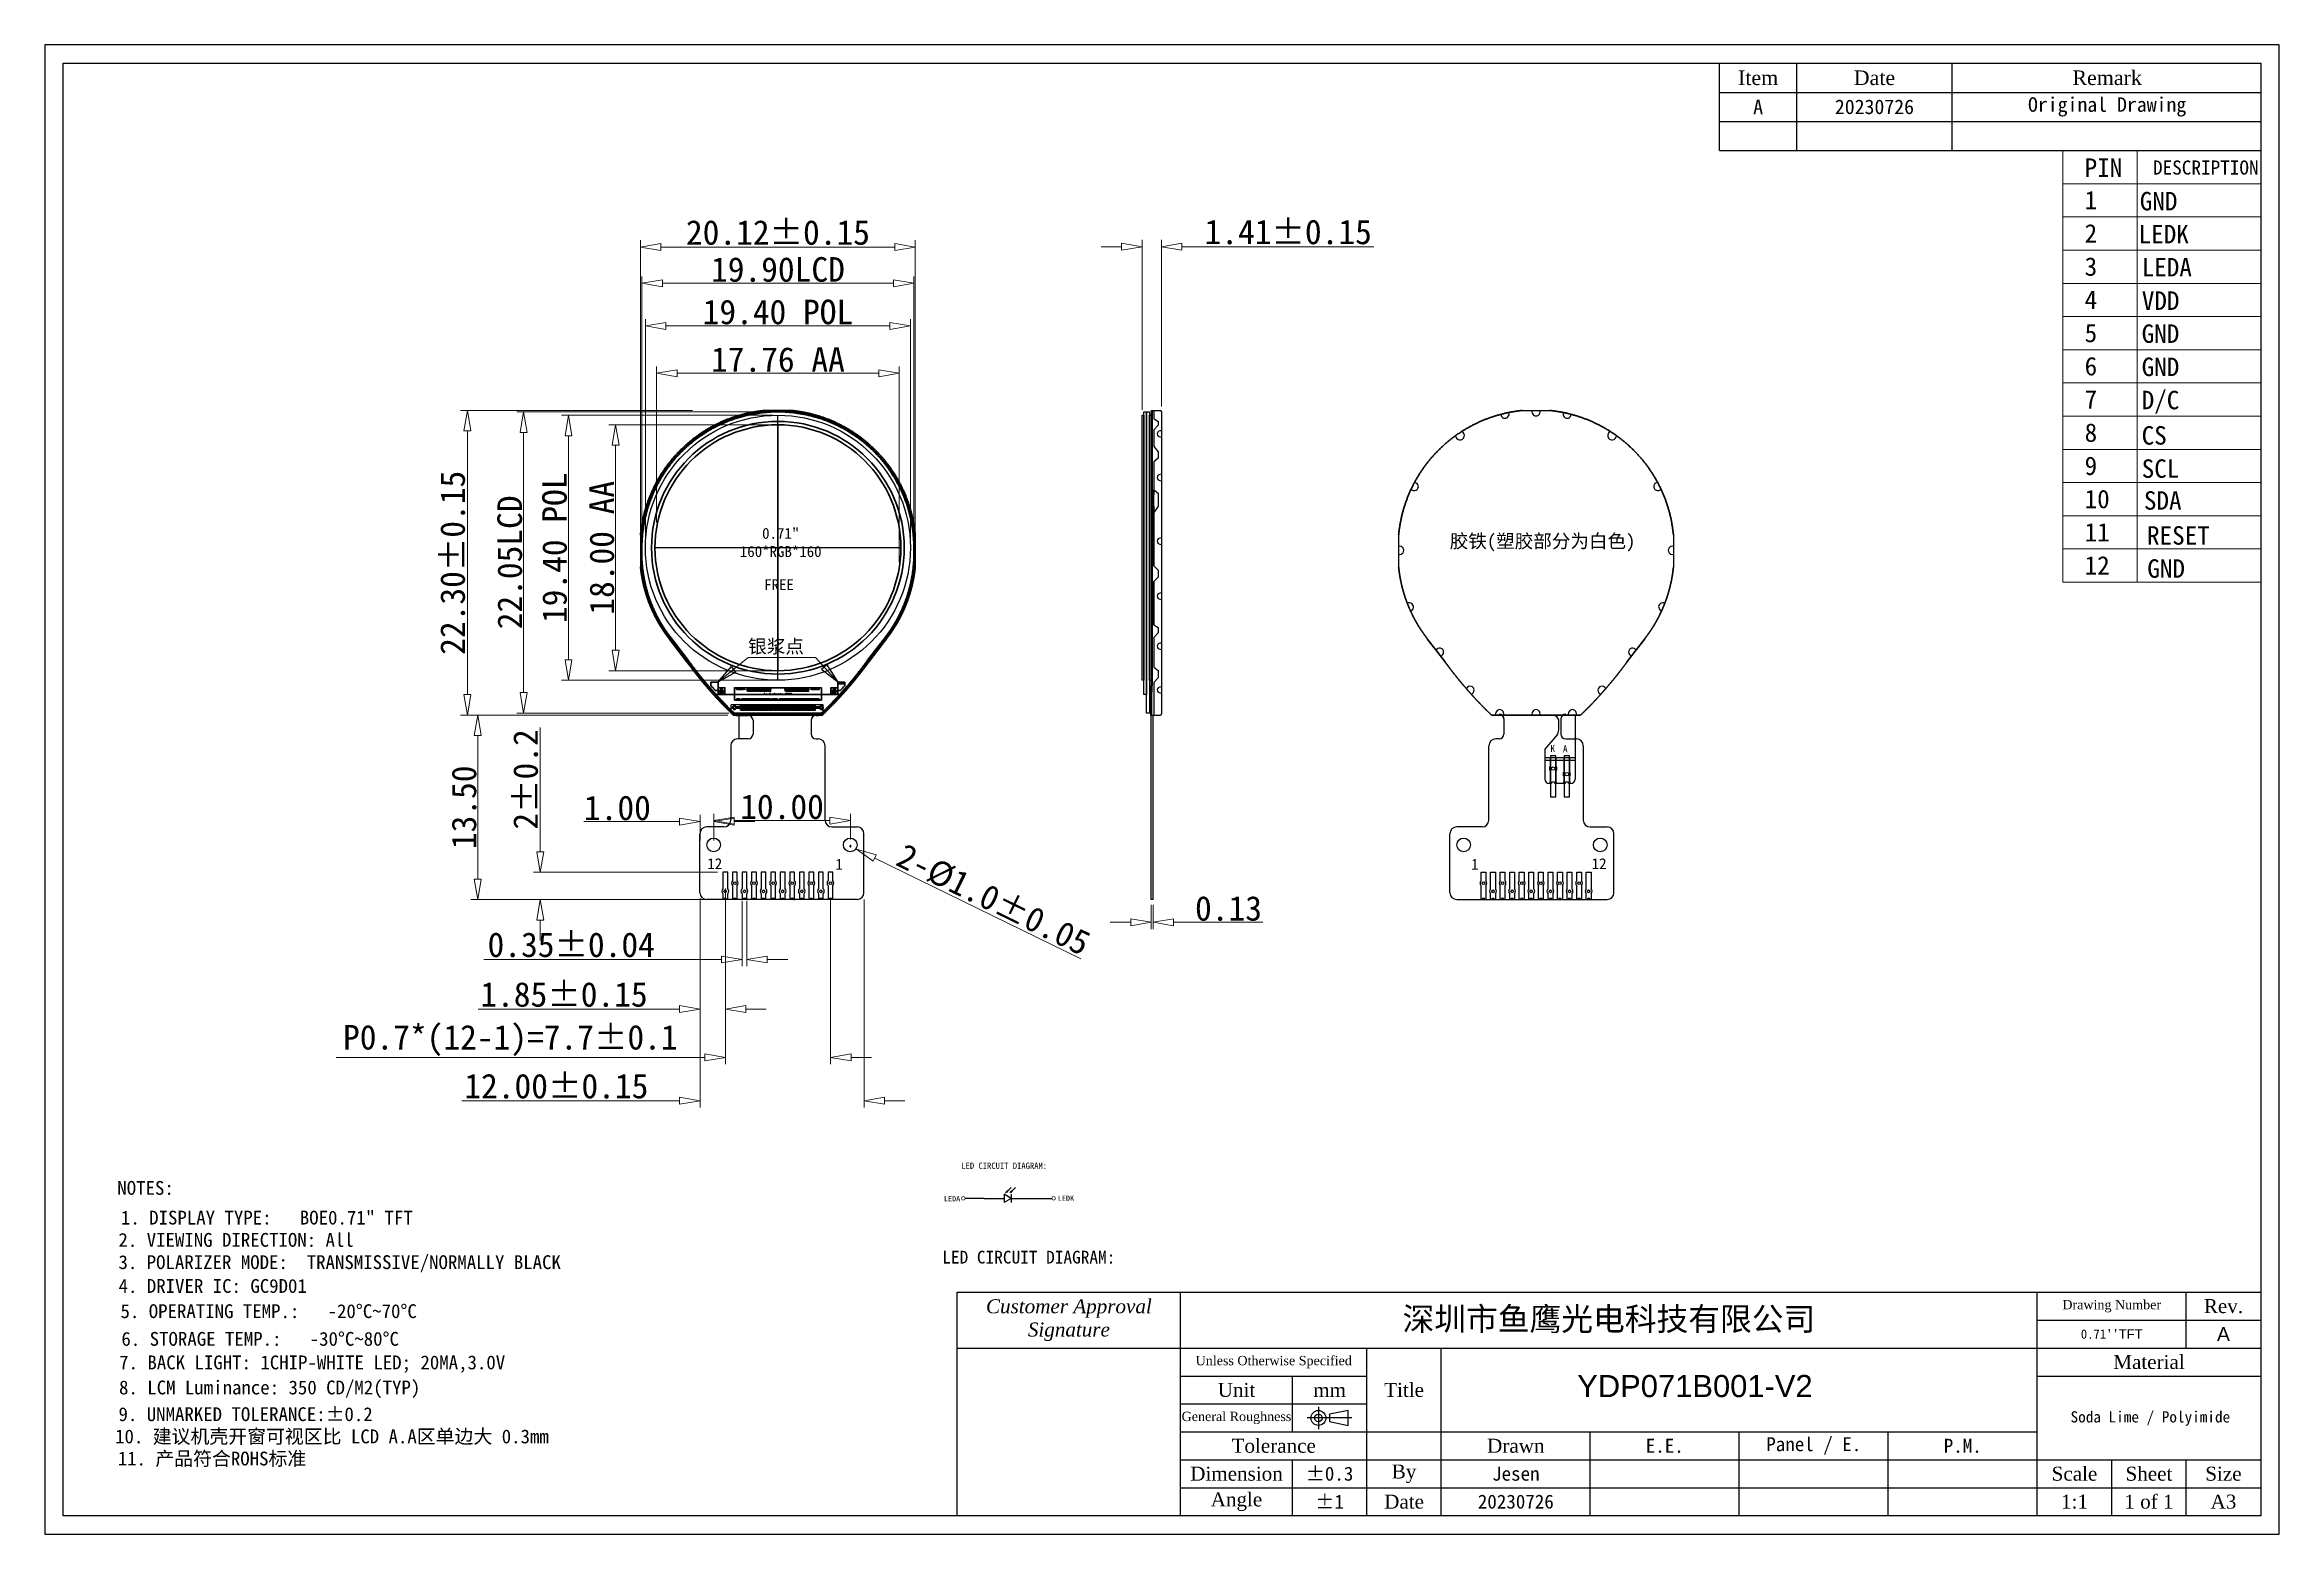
# Model space of a CAD drawing. Header units: millimetres. Extents: x 1414 to 1578, y 492 to 601.
import ezdxf
from ezdxf.enums import TextEntityAlignment as Align
from ezdxf.lldxf.tags import DXFTag

# ---------------------------------------------------------------- set-up
doc = ezdxf.new("R2010")
doc.units = ezdxf.units.MM
for name, color, linetype in [('AUDIT_I_181013161717-0', 7, 'Continuous'), ('bl', 200, 'Continuous'), ('dim', 3, 'Continuous'), ('Dimension', 7, 'Continuous'), ('FPC', 30, 'Continuous'), ('Frame', 7, 'Continuous'), ('HOUSING', 7, 'Continuous'), ('LAYOUT.drawing', 1, 'Continuous'), ('OUTLINE.drawing', 3, 'Continuous'), ('圖框', 7, 'Continuous'), ('标注', 3, 'Continuous'), ('铁框', 232, 'Continuous')]:
    doc.layers.add(name, color=color, linetype=linetype)
for name, color, linetype, lineweight in [('GATE.drawing', 3, 'Continuous', 100), ('job.drawing', 8, 'Continuous', 100), ('L160.drawing', 2, 'Continuous', 100), ('OBJ-FRAME', 4, 'Continuous', 0), ('T-SHADING黑白双面胶', 5, 'Continuous', 18), ('图框', 7, 'Continuous', 0)]:
    doc.layers.add(name, color=color, linetype=linetype, lineweight=lineweight)
doc.styles.add('RD', font='', dxfattribs={"width": 0.8, "height": 1.8})
doc.styles.get("Standard").update_dxf_attribs({"font": 'txt', "bigfont": 'gbcbig.shx'})
doc.styles.add('宋体', font='')
doc.styles.get('RD').set_extended_font_data('PMingLiU')
doc.styles.get('宋体').set_extended_font_data('SimSun')
tags = doc.linetypes.add('CENTER', pattern=[2, 1.25, -0.25, 0.25, -0.25]).pattern_tags.tags
tags[10:11] = [DXFTag(74, 4), DXFTag(75, 0), DXFTag(340, '0'), DXFTag(46, 0.0), DXFTag(50, 0.0), DXFTag(44, 0.0), DXFTag(45, 0.0)]
tags[8:9] = [DXFTag(74, 4), DXFTag(75, 0), DXFTag(340, '0'), DXFTag(46, 0.0), DXFTag(50, 0.0), DXFTag(44, 0.0), DXFTag(45, 0.0)]
tags[6:7] = [DXFTag(74, 4), DXFTag(75, 0), DXFTag(340, '0'), DXFTag(46, 0.0), DXFTag(50, 0.0), DXFTag(44, 0.0), DXFTag(45, 0.0)]
tags[4:5] = [DXFTag(74, 4), DXFTag(75, 0), DXFTag(340, '0'), DXFTag(46, 0.0), DXFTag(50, 0.0), DXFTag(44, 0.0), DXFTag(45, 0.0)]
doc.dimstyles.new('SH', dxfattribs={"dimscale": 1.4, "dimtxt": 2.5, "dimasz": 2.5, "dimexe": 1.25, "dimexo": 0.625, "dimtad": 0, "dimdec": 1, "dimzin": 0, "dimdsep": 46, "dimtxsty": 'RD', "dimcen": 2.5, "dimadec": 0, "dimazin": 0, "dimtfac": 0.6, "dimtdec": 4, "dimtmove": 0, "dimatfit": 3, "dimfxl": 1, "dimtolj": 1, "dimarcsym": 0})
doc.dimstyles.new('标准', dxfattribs={"dimtxt": 1.8, "dimasz": 1.5, "dimexe": 0.5, "dimexo": 0.4, "dimgap": 0.1, "dimtad": 1, "dimzin": 1, "dimdsep": 46, "dimtxsty": '宋体', "dimblk": 'CLOSEDBLANK', "dimcen": 0.09, "dimclrd": 96, "dimclre": 96, "dimclrt": 3, "dimadec": 0, "dimazin": 0, "dimtfac": 1, "dimtofl": 0, "dimtmove": 0, "dimatfit": 1, "dimldrblk": 'CLOSEDBLANK', "dimfxl": 1, "dimtolj": 1, "dimlwd": 0, "dimlwe": 0, "dimarcsym": 0})

# ---------------------------------------------------------------- blocks, each defined once
blk = doc.blocks.new('_ClosedBlank')
at = {"color": 0, "linetype": 'ByBlock', "lineweight": -2}
for p, q in [((-1, 0.17), (0, 0)), ((-1, 0.17), (-1, -0.17)), ((0, 0), (-1, -0.17))]:
    blk.add_line(p, q, dxfattribs=at)
blk = doc.blocks.new('*D20')
at = {"color": 96, "lineweight": 0, "transparency": 16777216}
for p, q in [((1457.88, 565.11), (1457.88, 586.3)), ((1459.38, 585.8), (1476.49, 585.8)), ((1477.99, 565.11), (1477.99, 586.3))]:
    blk.add_line(p, q, dxfattribs=at)
at = {"layer": 'Defpoints', "color": 0, "transparency": 16777216}
for p in [(1477.99, 585.8), (1457.88, 564.71), (1477.99, 564.71)]:
    blk.add_point(p, dxfattribs=at)
at = {"color": 96, "lineweight": 0, "transparency": 16777216, "xscale": 1.5, "yscale": 1.5, "zscale": 1.5, "rotation": 180}
blk.add_blockref('_ClosedBlank', (1457.88, 585.8), dxfattribs=at)
at = {"color": 96, "lineweight": 0, "transparency": 16777216, "xscale": 1.5, "yscale": 1.5, "zscale": 1.5}
blk.add_blockref('_ClosedBlank', (1477.99, 585.8), dxfattribs=at)
at = {"color": 3, "transparency": 16777216, "insert": (1467.94, 586.86), "char_height": 1.8, "attachment_point": 5, "style": '宋体'}
blk.add_mtext('\\A1;20.12%%P0.15', dxfattribs=at)
blk = doc.blocks.new('*D21')
at = {"color": 96, "lineweight": 0, "transparency": 16777216}
for p, q in [((1461.68, 573.84), (1444.71, 573.84)), ((1445.21, 572.34), (1445.21, 553.04)), ((1459.42, 551.54), (1444.71, 551.54))]:
    blk.add_line(p, q, dxfattribs=at)
at = {"layer": 'Defpoints', "color": 0, "transparency": 16777216}
for p in [(1462.08, 573.84), (1445.21, 551.54), (1459.82, 551.54)]:
    blk.add_point(p, dxfattribs=at)
at = {"color": 96, "lineweight": 0, "transparency": 16777216, "xscale": 1.5, "yscale": 1.5, "zscale": 1.5}
for p, rotation in [((1445.21, 573.84), 90), ((1445.21, 551.54), 270)]:
    blk.add_blockref('_ClosedBlank', p, dxfattribs=dict(at, rotation=rotation))
at = {"color": 3, "transparency": 16777216, "insert": (1444.14, 562.69), "char_height": 1.8, "attachment_point": 5, "rotation": 90, "style": '宋体'}
blk.add_mtext('\\A1;22.30%%P0.15', dxfattribs=at)
blk = doc.blocks.new('A$C5AF141BB')
for p, q in [((9.96, 21.1), (9.96, 3.1)), ((18.96, 12.1), (0.96, 12.1))]:
    blk.add_line(p, q)
at = {"layer": 'GATE.drawing', "color": 3, "linetype": 'Continuous', "lineweight": 100}
for p, q in [((5.18, 1.87), (5.2, 1.85)), ((5.2, 1.85), (5.2, 1.84)), ((5.2, 1.84), (5.21, 1.84)), ((5.21, 1.84), (5.22, 1.83)), ((5.22, 1.83), (5.22, 1.83)), ((5.22, 1.83), (5.23, 1.81)), ((5.23, 1.81), (5.24, 1.81)), ((5.24, 1.81), (5.24, 1.8)), ((5.24, 1.8), (5.25, 1.79)), ((5.25, 1.79), (5.26, 1.78)), ((5.26, 1.78), (5.26, 1.78)), ((5.26, 1.78), (5.27, 1.77)), ((5.27, 1.77), (5.28, 1.76)), ((5.28, 1.76), (5.28, 1.75)), ((5.28, 1.75), (5.29, 1.75)), ((5.29, 1.75), (5.29, 1.74)), ((5.29, 1.74), (5.3, 1.73)), ((5.3, 1.73), (5.31, 1.72)), ((5.31, 1.72), (5.31, 1.72)), ((5.31, 1.72), (5.32, 1.71)), ((5.32, 1.71), (5.33, 1.7)), ((5.33, 1.7), (5.33, 1.7)), ((5.33, 1.7), (5.34, 1.69)), ((5.34, 1.69), (5.35, 1.68)), ((5.35, 1.68), (5.35, 1.68)), ((5.35, 1.68), (5.36, 1.67)), ((5.36, 1.67), (5.37, 1.66)), ((5.37, 1.66), (5.37, 1.65)), ((5.37, 1.65), (5.38, 1.65)), ((5.38, 1.65), (5.58, 1.65)), ((5.58, 1.65), (5.58, 2.15)), ((14.34, 1.65), (14.34, 2.15)), ((14.34, 2.15), (14.87, 2.15)), ((14.54, 1.65), (14.34, 1.65)), ((14.55, 1.66), (14.54, 1.65)), ((14.54, 1.65), (14.54, 1.65)), ((14.56, 1.67), (14.55, 1.66)), ((14.57, 1.68), (14.56, 1.68)), ((14.56, 1.68), (14.56, 1.67)), ((14.58, 1.7), (14.57, 1.69)), ((14.57, 1.69), (14.57, 1.68)), ((14.59, 1.7), (14.58, 1.7)), ((14.6, 1.72), (14.59, 1.71)), ((14.59, 1.71), (14.59, 1.7)), ((14.61, 1.72), (14.6, 1.72)), ((14.62, 1.74), (14.61, 1.73)), ((14.61, 1.73), (14.61, 1.72)), ((14.63, 1.75), (14.62, 1.74)), ((14.64, 1.76), (14.63, 1.75)), ((14.63, 1.75), (14.63, 1.75)), ((14.65, 1.77), (14.64, 1.76)), ((14.66, 1.78), (14.65, 1.77)), ((14.67, 1.79), (14.66, 1.78)), ((14.66, 1.78), (14.66, 1.78)), ((14.68, 1.8), (14.67, 1.79)), ((14.69, 1.81), (14.68, 1.81)), ((14.68, 1.81), (14.68, 1.8)), ((14.7, 1.83), (14.69, 1.81)), ((14.77, 1.91), (14.7, 1.83)), ((14.78, 1.92), (14.77, 1.91)), ((14.8, 1.94), (14.78, 1.93)), ((14.78, 1.93), (14.78, 1.92)), ((14.81, 1.96), (14.8, 1.95)), ((14.8, 1.95), (14.8, 1.94)), ((14.82, 1.97), (14.81, 1.96)), ((14.83, 1.98), (14.82, 1.97)), ((14.82, 1.97), (14.82, 1.97)), ((14.87, 2.02), (14.83, 1.98)), ((14.87, 2.15), (14.87, 2.02))]:
    blk.add_line(p, q, dxfattribs=at)
for points in [[(5.78, 1.65), (5.63, 1.65), (5.63, 1.61), (5.82, 1.61), (5.82, 1.8), (5.78, 1.8)], [(5.88, 1.8), (5.84, 1.8), (5.84, 1.61), (6.03, 1.61), (6.03, 1.65), (5.88, 1.65)], [(14.04, 1.65), (13.89, 1.65), (13.89, 1.61), (14.08, 1.61), (14.08, 1.8), (14.04, 1.8)], [(14.14, 1.8), (14.1, 1.8), (14.1, 1.61), (14.29, 1.61), (14.29, 1.65), (14.14, 1.65)], [(5.63, 1.55), (5.78, 1.55), (5.78, 1.41), (5.82, 1.41), (5.82, 1.59), (5.63, 1.59)], [(5.84, 1.41), (5.88, 1.41), (5.88, 1.55), (6.03, 1.55), (6.03, 1.59), (5.84, 1.59)], [(6.83, 0.55), (6.73, 0.55), (6.73, 0.45), (6.63, 0.45), (6.63, 0.35), (6.73, 0.35), (6.73, 0.25), (6.83, 0.25), (6.83, 0.35), (7.23, 0.35), (7.23, 0.45), (6.83, 0.45)], [(13.08, 0.55), (13.18, 0.55), (13.18, 0.45), (13.28, 0.45), (13.28, 0.35), (13.18, 0.35), (13.18, 0.25), (13.08, 0.25), (13.08, 0.35), (12.68, 0.35), (12.68, 0.45), (13.08, 0.45)], [(13.89, 1.55), (14.04, 1.55), (14.04, 1.41), (14.08, 1.41), (14.08, 1.59), (13.89, 1.59)], [(14.1, 1.41), (14.14, 1.41), (14.14, 1.55), (14.29, 1.55), (14.29, 1.59), (14.1, 1.59)]]:
    blk.add_lwpolyline(points, close=True, dxfattribs=at)
at = {"layer": 'job.drawing', "color": 8, "linetype": 'Continuous', "lineweight": 100}
for points in [[(5.58, 1.35), (6.08, 1.35), (6.08, 1.85), (5.58, 1.85)], [(13.84, 1.35), (14.34, 1.35), (14.34, 1.85), (13.84, 1.85)]]:
    blk.add_lwpolyline(points, close=True, dxfattribs=at)
at = {"layer": 'L160.drawing', "color": 2, "linetype": 'Continuous', "lineweight": 100}
for points in [[(6.94, 1.72), (6.95, 1.72), (6.95, 1.81), (6.94, 1.81)], [(6.97, 1.72), (6.99, 1.72), (6.99, 1.81), (6.97, 1.81)], [(7.01, 1.72), (7.03, 1.72), (7.03, 1.81), (7.01, 1.81)], [(7.04, 1.72), (7.06, 1.72), (7.06, 1.81), (7.04, 1.81)], [(7.08, 1.72), (7.1, 1.72), (7.1, 1.81), (7.08, 1.81)], [(7.11, 1.72), (7.13, 1.72), (7.13, 1.81), (7.11, 1.81)], [(7.15, 1.72), (7.17, 1.72), (7.17, 1.81), (7.15, 1.81)], [(7.18, 1.72), (7.2, 1.72), (7.2, 1.81), (7.18, 1.81)], [(7.22, 1.72), (7.24, 1.72), (7.24, 1.81), (7.22, 1.81)], [(7.25, 1.72), (7.27, 1.72), (7.27, 1.81), (7.25, 1.81)], [(7.29, 1.72), (7.31, 1.72), (7.31, 1.81), (7.29, 1.81)], [(7.32, 1.72), (7.34, 1.72), (7.34, 1.81), (7.32, 1.81)], [(7.36, 1.72), (7.38, 1.72), (7.38, 1.81), (7.36, 1.81)], [(7.4, 1.72), (7.41, 1.72), (7.41, 1.81), (7.4, 1.81)], [(7.43, 1.72), (7.45, 1.72), (7.45, 1.81), (7.43, 1.81)], [(7.47, 1.72), (7.48, 1.72), (7.48, 1.81), (7.47, 1.81)], [(7.71, 1.6), (7.72, 1.6), (7.72, 1.69), (7.71, 1.69)], [(7.72, 1.72), (7.73, 1.72), (7.73, 1.81), (7.72, 1.81)], [(7.73, 1.6), (7.75, 1.6), (7.75, 1.69), (7.73, 1.69)], [(7.75, 1.72), (7.76, 1.72), (7.76, 1.81), (7.75, 1.81)], [(7.76, 1.6), (7.77, 1.6), (7.77, 1.69), (7.76, 1.69)], [(7.78, 1.72), (7.79, 1.72), (7.79, 1.81), (7.78, 1.81)], [(7.79, 1.6), (7.8, 1.6), (7.8, 1.69), (7.79, 1.69)], [(7.8, 1.72), (7.82, 1.72), (7.82, 1.81), (7.8, 1.81)], [(7.82, 1.6), (7.83, 1.6), (7.83, 1.69), (7.82, 1.69)], [(7.83, 1.72), (7.84, 1.72), (7.84, 1.81), (7.83, 1.81)], [(7.85, 1.6), (7.86, 1.6), (7.86, 1.69), (7.85, 1.69)], [(7.86, 1.72), (7.87, 1.72), (7.87, 1.81), (7.86, 1.81)], [(7.87, 1.6), (7.89, 1.6), (7.89, 1.69), (7.87, 1.69)], [(7.89, 1.72), (7.9, 1.72), (7.9, 1.81), (7.89, 1.81)], [(7.9, 1.6), (7.91, 1.6), (7.91, 1.69), (7.9, 1.69)], [(7.92, 1.72), (7.93, 1.72), (7.93, 1.81), (7.92, 1.81)], [(7.93, 1.6), (7.94, 1.6), (7.94, 1.69), (7.93, 1.69)], [(7.94, 1.72), (7.96, 1.72), (7.96, 1.81), (7.94, 1.81)], [(7.96, 1.6), (7.97, 1.6), (7.97, 1.69), (7.96, 1.69)], [(7.97, 1.72), (7.98, 1.72), (7.98, 1.81), (7.97, 1.81)], [(7.99, 1.6), (8, 1.6), (8, 1.69), (7.99, 1.69)], [(8, 1.72), (8.01, 1.72), (8.01, 1.81), (8, 1.81)], [(8.01, 1.6), (8.03, 1.6), (8.03, 1.69), (8.01, 1.69)], [(8.03, 1.72), (8.04, 1.72), (8.04, 1.81), (8.03, 1.81)], [(8.04, 1.6), (8.05, 1.6), (8.05, 1.69), (8.04, 1.69)], [(8.06, 1.72), (8.07, 1.72), (8.07, 1.81), (8.06, 1.81)], [(8.07, 1.6), (8.08, 1.6), (8.08, 1.69), (8.07, 1.69)], [(8.08, 1.72), (8.1, 1.72), (8.1, 1.81), (8.08, 1.81)], [(8.1, 1.6), (8.11, 1.6), (8.11, 1.69), (8.1, 1.69)], [(8.11, 1.72), (8.12, 1.72), (8.12, 1.81), (8.11, 1.81)], [(8.13, 1.6), (8.14, 1.6), (8.14, 1.69), (8.13, 1.69)], [(8.14, 1.72), (8.15, 1.72), (8.15, 1.81), (8.14, 1.81)], [(8.15, 1.6), (8.17, 1.6), (8.17, 1.69), (8.15, 1.69)], [(8.17, 1.72), (8.18, 1.72), (8.18, 1.81), (8.17, 1.81)], [(8.18, 1.6), (8.19, 1.6), (8.19, 1.69), (8.18, 1.69)], [(8.2, 1.72), (8.21, 1.72), (8.21, 1.81), (8.2, 1.81)], [(8.21, 1.6), (8.22, 1.6), (8.22, 1.69), (8.21, 1.69)], [(8.22, 1.72), (8.24, 1.72), (8.24, 1.81), (8.22, 1.81)], [(8.24, 1.6), (8.25, 1.6), (8.25, 1.69), (8.24, 1.69)], [(8.25, 1.72), (8.26, 1.72), (8.26, 1.81), (8.25, 1.81)], [(8.27, 1.6), (8.28, 1.6), (8.28, 1.69), (8.27, 1.69)], [(8.28, 1.72), (8.29, 1.72), (8.29, 1.81), (8.28, 1.81)], [(8.29, 1.6), (8.31, 1.6), (8.31, 1.69), (8.29, 1.69)], [(8.31, 1.72), (8.32, 1.72), (8.32, 1.81), (8.31, 1.81)], [(8.32, 1.6), (8.33, 1.6), (8.33, 1.69), (8.32, 1.69)], [(8.34, 1.72), (8.35, 1.72), (8.35, 1.81), (8.34, 1.81)], [(8.35, 1.6), (8.36, 1.6), (8.36, 1.69), (8.35, 1.69)], [(8.36, 1.72), (8.38, 1.72), (8.38, 1.81), (8.36, 1.81)], [(8.38, 1.6), (8.39, 1.6), (8.39, 1.69), (8.38, 1.69)], [(8.39, 1.72), (8.4, 1.72), (8.4, 1.81), (8.39, 1.81)], [(8.41, 1.6), (8.42, 1.6), (8.42, 1.69), (8.41, 1.69)], [(8.42, 1.72), (8.43, 1.72), (8.43, 1.81), (8.42, 1.81)], [(8.43, 1.6), (8.45, 1.6), (8.45, 1.69), (8.43, 1.69)], [(8.45, 1.72), (8.46, 1.72), (8.46, 1.81), (8.45, 1.81)], [(8.46, 1.6), (8.47, 1.6), (8.47, 1.69), (8.46, 1.69)], [(8.48, 1.72), (8.49, 1.72), (8.49, 1.81), (8.48, 1.81)], [(8.49, 1.6), (8.5, 1.6), (8.5, 1.69), (8.49, 1.69)], [(8.5, 1.72), (8.52, 1.72), (8.52, 1.81), (8.5, 1.81)], [(8.52, 1.6), (8.53, 1.6), (8.53, 1.69), (8.52, 1.69)], [(8.53, 1.72), (8.54, 1.72), (8.54, 1.81), (8.53, 1.81)], [(8.55, 1.6), (8.56, 1.6), (8.56, 1.69), (8.55, 1.69)], [(8.56, 1.72), (8.57, 1.72), (8.57, 1.81), (8.56, 1.81)], [(8.57, 1.6), (8.59, 1.6), (8.59, 1.69), (8.57, 1.69)], [(8.59, 1.72), (8.6, 1.72), (8.6, 1.81), (8.59, 1.81)], [(8.6, 1.6), (8.61, 1.6), (8.61, 1.69), (8.6, 1.69)], [(8.62, 1.72), (8.63, 1.72), (8.63, 1.81), (8.62, 1.81)], [(8.63, 1.6), (8.64, 1.6), (8.64, 1.69), (8.63, 1.69)], [(8.64, 1.72), (8.66, 1.72), (8.66, 1.81), (8.64, 1.81)], [(8.66, 1.6), (8.67, 1.6), (8.67, 1.69), (8.66, 1.69)], [(8.67, 1.72), (8.68, 1.72), (8.68, 1.81), (8.67, 1.81)], [(8.69, 1.6), (8.7, 1.6), (8.7, 1.69), (8.69, 1.69)], [(8.7, 1.72), (8.71, 1.72), (8.71, 1.81), (8.7, 1.81)], [(8.71, 1.6), (8.73, 1.6), (8.73, 1.69), (8.71, 1.69)], [(8.73, 1.72), (8.74, 1.72), (8.74, 1.81), (8.73, 1.81)], [(8.74, 1.6), (8.75, 1.6), (8.75, 1.69), (8.74, 1.69)], [(8.76, 1.72), (8.77, 1.72), (8.77, 1.81), (8.76, 1.81)], [(8.77, 1.6), (8.78, 1.6), (8.78, 1.69), (8.77, 1.69)], [(8.78, 1.72), (8.8, 1.72), (8.8, 1.81), (8.78, 1.81)], [(8.8, 1.6), (8.81, 1.6), (8.81, 1.69), (8.8, 1.69)], [(8.81, 1.72), (8.82, 1.72), (8.82, 1.81), (8.81, 1.81)], [(8.83, 1.6), (8.84, 1.6), (8.84, 1.69), (8.83, 1.69)], [(8.84, 1.72), (8.85, 1.72), (8.85, 1.81), (8.84, 1.81)], [(8.85, 1.6), (8.87, 1.6), (8.87, 1.69), (8.85, 1.69)], [(8.87, 1.72), (8.88, 1.72), (8.88, 1.81), (8.87, 1.81)], [(8.88, 1.6), (8.89, 1.6), (8.89, 1.69), (8.88, 1.69)], [(8.9, 1.72), (8.91, 1.72), (8.91, 1.81), (8.9, 1.81)], [(8.91, 1.6), (8.92, 1.6), (8.92, 1.69), (8.91, 1.69)], [(8.92, 1.72), (8.94, 1.72), (8.94, 1.81), (8.92, 1.81)], [(8.94, 1.6), (8.95, 1.6), (8.95, 1.69), (8.94, 1.69)], [(8.95, 1.72), (8.96, 1.72), (8.96, 1.81), (8.95, 1.81)], [(8.97, 1.6), (8.98, 1.6), (8.98, 1.69), (8.97, 1.69)], [(8.98, 1.72), (8.99, 1.72), (8.99, 1.81), (8.98, 1.81)], [(8.99, 1.6), (9.01, 1.6), (9.01, 1.69), (8.99, 1.69)], [(9.01, 1.72), (9.02, 1.72), (9.02, 1.81), (9.01, 1.81)], [(9.02, 1.6), (9.03, 1.6), (9.03, 1.69), (9.02, 1.69)], [(9.04, 1.72), (9.05, 1.72), (9.05, 1.81), (9.04, 1.81)], [(9.05, 1.6), (9.06, 1.6), (9.06, 1.69), (9.05, 1.69)], [(9.06, 1.72), (9.08, 1.72), (9.08, 1.81), (9.06, 1.81)], [(9.08, 1.6), (9.09, 1.6), (9.09, 1.69), (9.08, 1.69)], [(9.09, 1.72), (9.1, 1.72), (9.1, 1.81), (9.09, 1.81)], [(9.11, 1.6), (9.12, 1.6), (9.12, 1.69), (9.11, 1.69)], [(9.12, 1.72), (9.13, 1.72), (9.13, 1.81), (9.12, 1.81)], [(9.13, 1.6), (9.15, 1.6), (9.15, 1.69), (9.13, 1.69)], [(9.15, 1.72), (9.16, 1.72), (9.16, 1.81), (9.15, 1.81)], [(9.16, 1.6), (9.17, 1.6), (9.17, 1.69), (9.16, 1.69)], [(9.18, 1.72), (9.19, 1.72), (9.19, 1.81), (9.18, 1.81)], [(9.19, 1.6), (9.2, 1.6), (9.2, 1.69), (9.19, 1.69)], [(9.2, 1.72), (9.22, 1.72), (9.22, 1.81), (9.2, 1.81)], [(9.22, 1.6), (9.23, 1.6), (9.23, 1.69), (9.22, 1.69)], [(9.23, 1.72), (9.24, 1.72), (9.24, 1.81), (9.23, 1.81)], [(9.25, 1.6), (9.26, 1.6), (9.26, 1.69), (9.25, 1.69)], [(9.26, 1.72), (9.27, 1.72), (9.27, 1.81), (9.26, 1.81)], [(9.27, 1.6), (9.29, 1.6), (9.29, 1.69), (9.27, 1.69)], [(9.29, 1.72), (9.3, 1.72), (9.3, 1.81), (9.29, 1.81)], [(9.3, 1.6), (9.31, 1.6), (9.31, 1.69), (9.3, 1.69)], [(9.32, 1.72), (9.33, 1.72), (9.33, 1.81), (9.32, 1.81)], [(9.33, 1.6), (9.34, 1.6), (9.34, 1.69), (9.33, 1.69)], [(9.34, 1.72), (9.36, 1.72), (9.36, 1.81), (9.34, 1.81)], [(9.36, 1.6), (9.37, 1.6), (9.37, 1.69), (9.36, 1.69)], [(9.37, 1.72), (9.38, 1.72), (9.38, 1.81), (9.37, 1.81)], [(9.39, 1.6), (9.4, 1.6), (9.4, 1.69), (9.39, 1.69)], [(9.4, 1.72), (9.41, 1.72), (9.41, 1.81), (9.4, 1.81)], [(9.41, 1.6), (9.43, 1.6), (9.43, 1.69), (9.41, 1.69)], [(9.43, 1.72), (9.44, 1.72), (9.44, 1.81), (9.43, 1.81)], [(10.47, 1.72), (10.49, 1.72), (10.49, 1.81), (10.47, 1.81)], [(10.49, 1.6), (10.5, 1.6), (10.5, 1.69), (10.49, 1.69)], [(10.5, 1.72), (10.52, 1.72), (10.52, 1.81), (10.5, 1.81)], [(10.52, 1.6), (10.53, 1.6), (10.53, 1.69), (10.52, 1.69)], [(10.53, 1.72), (10.54, 1.72), (10.54, 1.81), (10.53, 1.81)], [(10.54, 1.6), (10.56, 1.6), (10.56, 1.69), (10.54, 1.69)], [(10.56, 1.72), (10.57, 1.72), (10.57, 1.81), (10.56, 1.81)], [(10.57, 1.6), (10.59, 1.6), (10.59, 1.69), (10.57, 1.69)], [(10.59, 1.72), (10.6, 1.72), (10.6, 1.81), (10.59, 1.81)], [(10.6, 1.6), (10.61, 1.6), (10.61, 1.69), (10.6, 1.69)], [(10.61, 1.72), (10.63, 1.72), (10.63, 1.81), (10.61, 1.81)], [(10.63, 1.6), (10.64, 1.6), (10.64, 1.69), (10.63, 1.69)], [(10.64, 1.72), (10.66, 1.72), (10.66, 1.81), (10.64, 1.81)], [(10.66, 1.6), (10.67, 1.6), (10.67, 1.69), (10.66, 1.69)], [(10.67, 1.72), (10.68, 1.72), (10.68, 1.81), (10.67, 1.81)], [(10.68, 1.6), (10.7, 1.6), (10.7, 1.69), (10.68, 1.69)], [(10.7, 1.72), (10.71, 1.72), (10.71, 1.81), (10.7, 1.81)], [(10.71, 1.6), (10.73, 1.6), (10.73, 1.69), (10.71, 1.69)], [(10.73, 1.72), (10.74, 1.72), (10.74, 1.81), (10.73, 1.81)], [(10.74, 1.6), (10.75, 1.6), (10.75, 1.69), (10.74, 1.69)], [(10.75, 1.72), (10.77, 1.72), (10.77, 1.81), (10.75, 1.81)], [(10.77, 1.6), (10.78, 1.6), (10.78, 1.69), (10.77, 1.69)], [(10.78, 1.72), (10.8, 1.72), (10.8, 1.81), (10.78, 1.81)], [(10.8, 1.6), (10.81, 1.6), (10.81, 1.69), (10.8, 1.69)], [(10.81, 1.72), (10.82, 1.72), (10.82, 1.81), (10.81, 1.81)], [(10.82, 1.6), (10.84, 1.6), (10.84, 1.69), (10.82, 1.69)], [(10.84, 1.72), (10.85, 1.72), (10.85, 1.81), (10.84, 1.81)], [(10.85, 1.6), (10.87, 1.6), (10.87, 1.69), (10.85, 1.69)], [(10.87, 1.72), (10.88, 1.72), (10.88, 1.81), (10.87, 1.81)], [(10.88, 1.6), (10.89, 1.6), (10.89, 1.69), (10.88, 1.69)], [(10.89, 1.72), (10.91, 1.72), (10.91, 1.81), (10.89, 1.81)], [(10.91, 1.6), (10.92, 1.6), (10.92, 1.69), (10.91, 1.69)], [(10.92, 1.72), (10.94, 1.72), (10.94, 1.81), (10.92, 1.81)], [(10.94, 1.6), (10.95, 1.6), (10.95, 1.69), (10.94, 1.69)], [(10.95, 1.72), (10.96, 1.72), (10.96, 1.81), (10.95, 1.81)], [(10.96, 1.6), (10.98, 1.6), (10.98, 1.69), (10.96, 1.69)], [(10.98, 1.72), (10.99, 1.72), (10.99, 1.81), (10.98, 1.81)], [(10.99, 1.6), (11.01, 1.6), (11.01, 1.69), (10.99, 1.69)], [(11.01, 1.72), (11.02, 1.72), (11.02, 1.81), (11.01, 1.81)], [(11.02, 1.6), (11.03, 1.6), (11.03, 1.69), (11.02, 1.69)], [(11.03, 1.72), (11.05, 1.72), (11.05, 1.81), (11.03, 1.81)], [(11.05, 1.6), (11.06, 1.6), (11.06, 1.69), (11.05, 1.69)], [(11.06, 1.72), (11.08, 1.72), (11.08, 1.81), (11.06, 1.81)], [(11.08, 1.6), (11.09, 1.6), (11.09, 1.69), (11.08, 1.69)], [(11.09, 1.72), (11.1, 1.72), (11.1, 1.81), (11.09, 1.81)], [(11.1, 1.6), (11.12, 1.6), (11.12, 1.69), (11.1, 1.69)], [(11.12, 1.72), (11.13, 1.72), (11.13, 1.81), (11.12, 1.81)], [(11.13, 1.6), (11.15, 1.6), (11.15, 1.69), (11.13, 1.69)], [(11.15, 1.72), (11.16, 1.72), (11.16, 1.81), (11.15, 1.81)], [(11.16, 1.6), (11.17, 1.6), (11.17, 1.69), (11.16, 1.69)], [(11.17, 1.72), (11.19, 1.72), (11.19, 1.81), (11.17, 1.81)], [(11.19, 1.6), (11.2, 1.6), (11.2, 1.69), (11.19, 1.69)], [(11.2, 1.72), (11.22, 1.72), (11.22, 1.81), (11.2, 1.81)], [(11.22, 1.6), (11.23, 1.6), (11.23, 1.69), (11.22, 1.69)], [(11.23, 1.72), (11.24, 1.72), (11.24, 1.81), (11.23, 1.81)], [(11.24, 1.6), (11.26, 1.6), (11.26, 1.69), (11.24, 1.69)], [(11.26, 1.72), (11.27, 1.72), (11.27, 1.81), (11.26, 1.81)], [(11.27, 1.6), (11.29, 1.6), (11.29, 1.69), (11.27, 1.69)], [(11.29, 1.72), (11.3, 1.72), (11.3, 1.81), (11.29, 1.81)], [(11.3, 1.6), (11.31, 1.6), (11.31, 1.69), (11.3, 1.69)], [(11.31, 1.72), (11.33, 1.72), (11.33, 1.81), (11.31, 1.81)], [(11.33, 1.6), (11.34, 1.6), (11.34, 1.69), (11.33, 1.69)], [(11.34, 1.72), (11.36, 1.72), (11.36, 1.81), (11.34, 1.81)], [(11.36, 1.6), (11.37, 1.6), (11.37, 1.69), (11.36, 1.69)], [(11.37, 1.72), (11.38, 1.72), (11.38, 1.81), (11.37, 1.81)], [(11.38, 1.6), (11.4, 1.6), (11.4, 1.69), (11.38, 1.69)], [(11.4, 1.72), (11.41, 1.72), (11.41, 1.81), (11.4, 1.81)], [(11.41, 1.6), (11.43, 1.6), (11.43, 1.69), (11.41, 1.69)], [(11.43, 1.72), (11.44, 1.72), (11.44, 1.81), (11.43, 1.81)], [(11.44, 1.6), (11.45, 1.6), (11.45, 1.69), (11.44, 1.69)], [(11.45, 1.72), (11.47, 1.72), (11.47, 1.81), (11.45, 1.81)], [(11.47, 1.6), (11.48, 1.6), (11.48, 1.69), (11.47, 1.69)], [(11.48, 1.72), (11.5, 1.72), (11.5, 1.81), (11.48, 1.81)], [(11.5, 1.6), (11.51, 1.6), (11.51, 1.69), (11.5, 1.69)], [(11.51, 1.72), (11.52, 1.72), (11.52, 1.81), (11.51, 1.81)], [(11.52, 1.6), (11.54, 1.6), (11.54, 1.69), (11.52, 1.69)], [(11.54, 1.72), (11.55, 1.72), (11.55, 1.81), (11.54, 1.81)], [(11.55, 1.6), (11.57, 1.6), (11.57, 1.69), (11.55, 1.69)], [(11.57, 1.72), (11.58, 1.72), (11.58, 1.81), (11.57, 1.81)], [(11.58, 1.6), (11.59, 1.6), (11.59, 1.69), (11.58, 1.69)], [(11.59, 1.72), (11.61, 1.72), (11.61, 1.81), (11.59, 1.81)], [(11.61, 1.6), (11.62, 1.6), (11.62, 1.69), (11.61, 1.69)], [(11.62, 1.72), (11.64, 1.72), (11.64, 1.81), (11.62, 1.81)], [(11.64, 1.6), (11.65, 1.6), (11.65, 1.69), (11.64, 1.69)], [(11.65, 1.72), (11.66, 1.72), (11.66, 1.81), (11.65, 1.81)], [(11.66, 1.6), (11.68, 1.6), (11.68, 1.69), (11.66, 1.69)], [(11.68, 1.72), (11.69, 1.72), (11.69, 1.81), (11.68, 1.81)], [(11.69, 1.6), (11.71, 1.6), (11.71, 1.69), (11.69, 1.69)], [(11.71, 1.72), (11.72, 1.72), (11.72, 1.81), (11.71, 1.81)], [(11.72, 1.6), (11.73, 1.6), (11.73, 1.69), (11.72, 1.69)], [(11.73, 1.72), (11.75, 1.72), (11.75, 1.81), (11.73, 1.81)], [(11.75, 1.6), (11.76, 1.6), (11.76, 1.69), (11.75, 1.69)], [(11.76, 1.72), (11.78, 1.72), (11.78, 1.81), (11.76, 1.81)], [(11.78, 1.6), (11.79, 1.6), (11.79, 1.69), (11.78, 1.69)], [(11.79, 1.72), (11.8, 1.72), (11.8, 1.81), (11.79, 1.81)], [(11.8, 1.6), (11.82, 1.6), (11.82, 1.69), (11.8, 1.69)], [(11.82, 1.72), (11.83, 1.72), (11.83, 1.81), (11.82, 1.81)], [(11.83, 1.6), (11.85, 1.6), (11.85, 1.69), (11.83, 1.69)], [(11.85, 1.72), (11.86, 1.72), (11.86, 1.81), (11.85, 1.81)], [(11.86, 1.6), (11.87, 1.6), (11.87, 1.69), (11.86, 1.69)], [(11.87, 1.72), (11.89, 1.72), (11.89, 1.81), (11.87, 1.81)], [(11.89, 1.6), (11.9, 1.6), (11.9, 1.69), (11.89, 1.69)], [(11.9, 1.72), (11.92, 1.72), (11.92, 1.81), (11.9, 1.81)], [(11.92, 1.6), (11.93, 1.6), (11.93, 1.69), (11.92, 1.69)], [(11.93, 1.72), (11.94, 1.72), (11.94, 1.81), (11.93, 1.81)], [(11.94, 1.6), (11.96, 1.6), (11.96, 1.69), (11.94, 1.69)], [(11.96, 1.72), (11.97, 1.72), (11.97, 1.81), (11.96, 1.81)], [(11.97, 1.6), (11.99, 1.6), (11.99, 1.69), (11.97, 1.69)], [(11.99, 1.72), (12, 1.72), (12, 1.81), (11.99, 1.81)], [(12, 1.6), (12.01, 1.6), (12.01, 1.69), (12, 1.69)], [(12.01, 1.72), (12.03, 1.72), (12.03, 1.81), (12.01, 1.81)], [(12.03, 1.6), (12.04, 1.6), (12.04, 1.69), (12.03, 1.69)], [(12.04, 1.72), (12.06, 1.72), (12.06, 1.81), (12.04, 1.81)], [(12.06, 1.6), (12.07, 1.6), (12.07, 1.69), (12.06, 1.69)], [(12.07, 1.72), (12.08, 1.72), (12.08, 1.81), (12.07, 1.81)], [(12.08, 1.6), (12.1, 1.6), (12.1, 1.69), (12.08, 1.69)], [(12.1, 1.72), (12.11, 1.72), (12.11, 1.81), (12.1, 1.81)], [(12.11, 1.6), (12.13, 1.6), (12.13, 1.69), (12.11, 1.69)], [(12.13, 1.72), (12.14, 1.72), (12.14, 1.81), (12.13, 1.81)], [(12.14, 1.6), (12.15, 1.6), (12.15, 1.69), (12.14, 1.69)], [(12.15, 1.72), (12.17, 1.72), (12.17, 1.81), (12.15, 1.81)], [(12.17, 1.6), (12.18, 1.6), (12.18, 1.69), (12.17, 1.69)], [(12.18, 1.72), (12.2, 1.72), (12.2, 1.81), (12.18, 1.81)], [(12.2, 1.6), (12.21, 1.6), (12.21, 1.69), (12.2, 1.69)], [(12.43, 1.72), (12.45, 1.72), (12.45, 1.81), (12.43, 1.81)], [(12.47, 1.72), (12.48, 1.72), (12.48, 1.81), (12.47, 1.81)], [(12.5, 1.72), (12.52, 1.72), (12.52, 1.81), (12.5, 1.81)], [(12.54, 1.72), (12.56, 1.72), (12.56, 1.81), (12.54, 1.81)], [(12.57, 1.72), (12.59, 1.72), (12.59, 1.81), (12.57, 1.81)], [(12.61, 1.72), (12.63, 1.72), (12.63, 1.81), (12.61, 1.81)], [(12.64, 1.72), (12.66, 1.72), (12.66, 1.81), (12.64, 1.81)], [(12.68, 1.72), (12.7, 1.72), (12.7, 1.81), (12.68, 1.81)], [(12.71, 1.72), (12.73, 1.72), (12.73, 1.81), (12.71, 1.81)], [(12.75, 1.72), (12.77, 1.72), (12.77, 1.81), (12.75, 1.81)], [(12.78, 1.72), (12.8, 1.72), (12.8, 1.81), (12.78, 1.81)], [(12.82, 1.72), (12.84, 1.72), (12.84, 1.81), (12.82, 1.81)], [(12.85, 1.72), (12.87, 1.72), (12.87, 1.81), (12.85, 1.81)], [(12.89, 1.72), (12.91, 1.72), (12.91, 1.81), (12.89, 1.81)], [(12.93, 1.72), (12.94, 1.72), (12.94, 1.81), (12.93, 1.81)], [(12.96, 1.72), (12.98, 1.72), (12.98, 1.81), (12.96, 1.81)], [(6.94, 0.99), (6.98, 0.99), (6.98, 1.04), (6.94, 1.04)], [(6.99, 0.99), (7.03, 0.99), (7.03, 1.04), (6.99, 1.04)], [(7.04, 0.99), (7.08, 0.99), (7.08, 1.04), (7.04, 1.04)], [(7.09, 0.99), (7.13, 0.99), (7.13, 1.04), (7.09, 1.04)], [(7.14, 0.99), (7.18, 0.99), (7.18, 1.04), (7.14, 1.04)], [(7.31, 0.99), (7.34, 0.99), (7.34, 1.04), (7.31, 1.04)], [(7.36, 0.99), (7.39, 0.99), (7.39, 1.04), (7.36, 1.04)], [(7.41, 0.99), (7.44, 0.99), (7.44, 1.04), (7.41, 1.04)], [(7.46, 0.99), (7.49, 0.99), (7.49, 1.04), (7.46, 1.04)], [(7.51, 0.99), (7.54, 0.99), (7.54, 1.04), (7.51, 1.04)], [(7.56, 0.99), (7.59, 0.99), (7.59, 1.04), (7.56, 1.04)], [(7.61, 0.99), (7.64, 0.99), (7.64, 1.04), (7.61, 1.04)], [(7.66, 0.99), (7.69, 0.99), (7.69, 1.04), (7.66, 1.04)], [(7.71, 0.99), (7.74, 0.99), (7.74, 1.04), (7.71, 1.04)], [(7.76, 0.99), (7.79, 0.99), (7.79, 1.04), (7.76, 1.04)], [(7.81, 0.99), (7.84, 0.99), (7.84, 1.04), (7.81, 1.04)], [(7.86, 0.99), (7.89, 0.99), (7.89, 1.04), (7.86, 1.04)], [(7.91, 0.99), (7.94, 0.99), (7.94, 1.04), (7.91, 1.04)], [(7.96, 0.99), (7.99, 0.99), (7.99, 1.04), (7.96, 1.04)], [(8.01, 0.99), (8.04, 0.99), (8.04, 1.04), (8.01, 1.04)], [(8.06, 0.99), (8.09, 0.99), (8.09, 1.04), (8.06, 1.04)], [(8.11, 0.99), (8.14, 0.99), (8.14, 1.04), (8.11, 1.04)], [(8.16, 0.99), (8.19, 0.99), (8.19, 1.04), (8.16, 1.04)], [(8.21, 0.99), (8.24, 0.99), (8.24, 1.04), (8.21, 1.04)], [(8.26, 0.99), (8.29, 0.99), (8.29, 1.04), (8.26, 1.04)], [(8.31, 0.99), (8.34, 0.99), (8.34, 1.04), (8.31, 1.04)], [(8.36, 0.99), (8.39, 0.99), (8.39, 1.04), (8.36, 1.04)], [(8.41, 0.99), (8.44, 0.99), (8.44, 1.04), (8.41, 1.04)], [(8.46, 0.99), (8.49, 0.99), (8.49, 1.04), (8.46, 1.04)], [(8.52, 0.99), (8.56, 0.99), (8.56, 1.04), (8.52, 1.04)], [(8.58, 0.99), (8.62, 0.99), (8.62, 1.04), (8.58, 1.04)], [(8.64, 0.99), (8.68, 0.99), (8.68, 1.04), (8.64, 1.04)], [(8.7, 0.99), (8.74, 0.99), (8.74, 1.04), (8.7, 1.04)], [(8.76, 0.99), (8.8, 0.99), (8.8, 1.04), (8.76, 1.04)], [(8.82, 0.99), (8.86, 0.99), (8.86, 1.04), (8.82, 1.04)], [(8.88, 0.99), (8.93, 0.99), (8.93, 1.04), (8.88, 1.04)], [(8.95, 0.99), (9, 0.99), (9, 1.04), (8.95, 1.04)], [(9.02, 0.99), (9.07, 0.99), (9.07, 1.04), (9.02, 1.04)], [(9.09, 0.99), (9.14, 0.99), (9.14, 1.04), (9.09, 1.04)], [(9.17, 0.99), (9.22, 0.99), (9.22, 1.04), (9.17, 1.04)], [(9.24, 0.99), (9.29, 0.99), (9.29, 1.04), (9.24, 1.04)], [(9.31, 0.99), (9.36, 0.99), (9.36, 1.04), (9.31, 1.04)], [(9.38, 0.99), (9.43, 0.99), (9.43, 1.04), (9.38, 1.04)], [(9.52, 0.99), (9.57, 0.99), (9.57, 1.04), (9.52, 1.04)], [(9.59, 0.99), (9.64, 0.99), (9.64, 1.04), (9.59, 1.04)], [(9.66, 0.99), (9.71, 0.99), (9.71, 1.04), (9.66, 1.04)], [(9.73, 0.99), (9.78, 0.99), (9.78, 1.04), (9.73, 1.04)], [(9.8, 0.99), (9.85, 0.99), (9.85, 1.04), (9.8, 1.04)], [(9.88, 0.99), (9.93, 0.99), (9.93, 1.04), (9.88, 1.04)], [(10.07, 0.99), (10.12, 0.99), (10.12, 1.04), (10.07, 1.04)], [(10.15, 0.99), (10.2, 0.99), (10.2, 1.04), (10.15, 1.04)], [(10.22, 0.99), (10.27, 0.99), (10.27, 1.04), (10.22, 1.04)], [(10.29, 0.99), (10.34, 0.99), (10.34, 1.04), (10.29, 1.04)], [(10.36, 0.99), (10.4, 0.99), (10.4, 1.04), (10.36, 1.04)], [(10.41, 0.99), (10.45, 0.99), (10.45, 1.04), (10.41, 1.04)], [(10.47, 0.99), (10.51, 0.99), (10.51, 1.04), (10.47, 1.04)], [(10.52, 0.99), (10.56, 0.99), (10.56, 1.04), (10.52, 1.04)], [(10.58, 0.99), (10.61, 0.99), (10.61, 1.04), (10.58, 1.04)], [(10.63, 0.99), (10.67, 0.99), (10.67, 1.04), (10.63, 1.04)], [(10.69, 0.99), (10.72, 0.99), (10.72, 1.04), (10.69, 1.04)], [(10.74, 0.99), (10.77, 0.99), (10.77, 1.04), (10.74, 1.04)], [(10.79, 0.99), (10.82, 0.99), (10.82, 1.04), (10.79, 1.04)], [(10.84, 0.99), (10.87, 0.99), (10.87, 1.04), (10.84, 1.04)], [(10.89, 0.99), (10.92, 0.99), (10.92, 1.04), (10.89, 1.04)], [(10.94, 0.99), (10.97, 0.99), (10.97, 1.04), (10.94, 1.04)], [(10.99, 0.99), (11.02, 0.99), (11.02, 1.04), (10.99, 1.04)], [(11.04, 0.99), (11.07, 0.99), (11.07, 1.04), (11.04, 1.04)], [(11.09, 0.99), (11.12, 0.99), (11.12, 1.04), (11.09, 1.04)], [(11.14, 0.99), (11.17, 0.99), (11.17, 1.04), (11.14, 1.04)], [(11.19, 0.99), (11.22, 0.99), (11.22, 1.04), (11.19, 1.04)], [(11.24, 0.99), (11.27, 0.99), (11.27, 1.04), (11.24, 1.04)], [(11.29, 0.99), (11.32, 0.99), (11.32, 1.04), (11.29, 1.04)], [(11.34, 0.99), (11.37, 0.99), (11.37, 1.04), (11.34, 1.04)], [(11.39, 0.99), (11.42, 0.99), (11.42, 1.04), (11.39, 1.04)], [(11.44, 0.99), (11.47, 0.99), (11.47, 1.04), (11.44, 1.04)], [(11.49, 0.99), (11.52, 0.99), (11.52, 1.04), (11.49, 1.04)], [(11.54, 0.99), (11.57, 0.99), (11.57, 1.04), (11.54, 1.04)], [(11.59, 0.99), (11.62, 0.99), (11.62, 1.04), (11.59, 1.04)], [(11.64, 0.99), (11.67, 0.99), (11.67, 1.04), (11.64, 1.04)], [(11.69, 0.99), (11.72, 0.99), (11.72, 1.04), (11.69, 1.04)], [(11.74, 0.99), (11.77, 0.99), (11.77, 1.04), (11.74, 1.04)], [(11.79, 0.99), (11.82, 0.99), (11.82, 1.04), (11.79, 1.04)], [(11.84, 0.99), (11.87, 0.99), (11.87, 1.04), (11.84, 1.04)], [(11.89, 0.99), (11.92, 0.99), (11.92, 1.04), (11.89, 1.04)], [(11.94, 0.99), (11.97, 0.99), (11.97, 1.04), (11.94, 1.04)], [(11.99, 0.99), (12.02, 0.99), (12.02, 1.04), (11.99, 1.04)], [(12.04, 0.99), (12.07, 0.99), (12.07, 1.04), (12.04, 1.04)], [(12.09, 0.99), (12.12, 0.99), (12.12, 1.04), (12.09, 1.04)], [(12.14, 0.99), (12.17, 0.99), (12.17, 1.04), (12.14, 1.04)], [(12.19, 0.99), (12.22, 0.99), (12.22, 1.04), (12.19, 1.04)], [(12.24, 0.99), (12.27, 0.99), (12.27, 1.04), (12.24, 1.04)], [(12.29, 0.99), (12.32, 0.99), (12.32, 1.04), (12.29, 1.04)], [(12.34, 0.99), (12.37, 0.99), (12.37, 1.04), (12.34, 1.04)], [(12.39, 0.99), (12.42, 0.99), (12.42, 1.04), (12.39, 1.04)], [(12.44, 0.99), (12.47, 0.99), (12.47, 1.04), (12.44, 1.04)], [(12.49, 0.99), (12.52, 0.99), (12.52, 1.04), (12.49, 1.04)], [(12.54, 0.99), (12.57, 0.99), (12.57, 1.04), (12.54, 1.04)], [(12.59, 0.99), (12.62, 0.99), (12.62, 1.04), (12.59, 1.04)], [(12.64, 0.99), (12.67, 0.99), (12.67, 1.04), (12.64, 1.04)], [(12.69, 0.99), (12.72, 0.99), (12.72, 1.04), (12.69, 1.04)], [(12.74, 0.99), (12.77, 0.99), (12.77, 1.04), (12.74, 1.04)], [(12.79, 0.99), (12.82, 0.99), (12.82, 1.04), (12.79, 1.04)], [(12.84, 0.99), (12.87, 0.99), (12.87, 1.04), (12.84, 1.04)], [(12.89, 0.99), (12.92, 0.99), (12.92, 1.04), (12.89, 1.04)], [(12.94, 0.99), (12.97, 0.99), (12.97, 1.04), (12.94, 1.04)]]:
    blk.add_lwpolyline(points, close=True, dxfattribs=at)
at = {"layer": 'L160.drawing', "color": 2, "linetype": 'Continuous', "lineweight": 100, "const_width": 0.03}
for points in [[(7.64, 1.72), (7.55, 1.72)], [(7.6, 1.68), (7.6, 1.77)], [(12.36, 1.72), (12.27, 1.72)], [(12.32, 1.68), (12.32, 1.77)]]:
    blk.add_lwpolyline(points, dxfattribs=at)
at = {"layer": 'LAYOUT.drawing', "color": 140, "linetype": 'Continuous', "lineweight": 100}
for p, q in [((5.17, 1.66), (5.19, 1.63)), ((14.97, 1.91), (14.98, 1.92)), ((14.98, 1.92), (14.99, 1.93)), ((14.99, 1.94), (15.01, 1.96)), ((14.99, 1.93), (14.99, 1.94)), ((15.01, 1.96), (15.02, 1.97)), ((15.02, 1.97), (15.03, 1.98)), ((15.03, 1.98), (15.04, 1.99)), ((15.04, 1.99), (15.06, 2.01)), ((15.06, 2.01), (15.08, 2.04)), ((15.08, 2.04), (15.1, 2.06)), ((15.1, 2.06), (15.12, 2.09)), ((15.12, 2.09), (15.13, 2.1)), ((15.13, 2.1), (15.14, 2.1)), ((15.14, 2.11), (15.15, 2.12)), ((15.14, 2.1), (15.14, 2.11)), ((15.15, 2.12), (15.16, 2.13)), ((15.16, 2.13), (15.16, 2.14)), ((15.16, 2.14), (15.17, 2.14)), ((15.17, 2.14), (15.18, 2.15)), ((15.18, 2.15), (15.18, 2.16)), ((5.19, 1.63), (5.2, 1.62)), ((5.2, 1.62), (5.22, 1.6)), ((5.22, 1.6), (5.23, 1.59)), ((5.23, 1.59), (5.25, 1.57)), ((5.25, 1.57), (5.25, 1.56)), ((5.25, 1.56), (5.27, 1.54)), ((5.27, 1.54), (5.29, 1.52)), ((5.29, 1.52), (5.29, 1.52)), ((5.29, 1.52), (5.31, 1.5)), ((5.31, 1.5), (5.31, 1.5)), ((5.31, 1.5), (5.32, 1.49)), ((5.32, 1.49), (5.33, 1.48)), ((5.33, 1.48), (5.33, 1.47)), ((5.33, 1.47), (5.34, 1.47)), ((5.34, 1.47), (5.35, 1.46)), ((5.35, 1.46), (5.35, 1.45)), ((5.35, 1.45), (5.37, 1.44)), ((5.37, 1.44), (5.38, 1.42)), ((5.38, 1.42), (5.4, 1.4)), ((5.4, 1.4), (5.41, 1.39)), ((5.41, 1.39), (5.41, 1.38)), ((5.41, 1.38), (5.42, 1.38)), ((5.42, 1.38), (5.43, 1.37)), ((5.43, 1.37), (5.43, 1.36)), ((5.43, 1.36), (5.45, 1.35)), ((5.45, 1.35), (5.45, 1.34)), ((5.45, 1.34), (5.46, 1.33)), ((5.46, 1.33), (5.47, 1.32)), ((5.47, 1.32), (5.49, 1.3)), ((5.49, 1.3), (5.5, 1.29)), ((5.5, 1.29), (5.51, 1.27)), ((5.51, 1.27), (5.54, 1.24)), ((5.54, 1.24), (5.55, 1.23)), ((5.55, 1.23), (5.56, 1.22)), ((5.56, 1.22), (5.57, 1.21)), ((5.57, 1.21), (5.57, 1.21)), ((5.57, 1.21), (5.59, 1.19)), ((5.59, 1.19), (5.6, 1.18)), ((5.6, 1.18), (5.62, 1.16)), ((5.62, 1.16), (5.63, 1.15)), ((5.63, 1.15), (5.64, 1.13)), ((5.64, 1.13), (5.66, 1.12)), ((14.25, 1.1), (14.26, 1.12)), ((14.26, 1.12), (14.27, 1.13)), ((14.27, 1.13), (14.29, 1.15)), ((14.29, 1.15), (14.3, 1.16)), ((14.3, 1.16), (14.32, 1.18)), ((14.32, 1.18), (14.33, 1.19)), ((14.33, 1.19), (14.34, 1.21)), ((14.34, 1.21), (14.35, 1.21)), ((14.35, 1.22), (14.36, 1.23)), ((14.35, 1.21), (14.35, 1.22)), ((14.36, 1.23), (14.37, 1.24)), ((14.37, 1.24), (14.4, 1.27)), ((14.4, 1.27), (14.42, 1.29)), ((14.42, 1.3), (14.44, 1.32)), ((14.42, 1.29), (14.42, 1.3)), ((14.44, 1.32), (14.46, 1.33)), ((14.46, 1.34), (14.47, 1.35)), ((14.46, 1.33), (14.46, 1.34)), ((14.47, 1.35), (14.48, 1.36)), ((14.48, 1.36), (14.49, 1.37)), ((14.49, 1.37), (14.5, 1.38)), ((14.5, 1.38), (14.51, 1.39)), ((14.5, 1.38), (14.5, 1.38)), ((14.51, 1.39), (14.52, 1.4)), ((14.52, 1.4), (14.54, 1.42)), ((14.54, 1.42), (14.55, 1.44)), ((14.55, 1.44), (14.56, 1.45)), ((14.56, 1.45), (14.57, 1.46)), ((14.57, 1.46), (14.58, 1.47)), ((14.58, 1.47), (14.59, 1.48)), ((14.58, 1.47), (14.58, 1.47)), ((14.59, 1.48), (14.6, 1.49)), ((14.6, 1.49), (14.6, 1.5)), ((14.6, 1.5), (14.61, 1.5)), ((14.61, 1.5), (14.62, 1.52)), ((14.62, 1.52), (14.63, 1.52)), ((14.63, 1.52), (14.64, 1.54)), ((14.64, 1.54), (14.66, 1.56)), ((14.66, 1.56), (14.67, 1.57)), ((14.67, 1.57), (14.69, 1.59)), ((14.69, 1.59), (14.7, 1.6))]:
    blk.add_line(p, q, dxfattribs=at)
for points in [[(19.91, 11.73), (19.91, 11.74), (19.91, 11.76), (19.91, 11.77), (19.91, 11.78), (19.91, 11.8), (19.91, 11.81), (19.91, 11.83), (19.91, 11.84), (19.91, 11.85), (19.91, 11.87), (19.91, 11.88), (19.91, 11.89), (19.91, 11.91), (19.91, 11.92), (19.91, 11.94), (19.91, 11.95), (19.91, 11.96), (19.91, 11.98), (19.91, 11.99), (19.91, 12), (19.91, 12.02), (19.91, 12.03), (19.91, 12.05), (19.91, 12.06), (19.91, 12.07), (19.91, 12.09), (19.91, 12.1), (19.91, 12.1), (19.91, 12.16), (19.91, 12.22), (19.91, 12.28), (19.9, 12.34), (19.9, 12.41), (19.9, 12.47), (19.9, 12.53), (19.9, 12.59), (19.89, 12.65), (19.89, 12.71), (19.88, 12.77), (19.88, 12.83), (19.88, 12.89), (19.87, 12.95), (19.87, 13.01), (19.86, 13.08), (19.85, 13.14), (19.85, 13.2), (19.84, 13.26), (19.83, 13.32), (19.83, 13.38), (19.82, 13.44), (19.81, 13.5), (19.8, 13.56), (19.79, 13.62), (19.78, 13.68), (19.77, 13.74), (19.76, 13.8), (19.75, 13.86), (19.74, 13.92), (19.73, 13.98), (19.72, 14.04), (19.7, 14.1), (19.69, 14.16), (19.68, 14.22), (19.67, 14.28), (19.65, 14.34), (19.64, 14.4), (19.62, 14.46), (19.61, 14.52), (19.59, 14.58), (19.58, 14.64), (19.56, 14.69), (19.55, 14.75), (19.53, 14.81), (19.51, 14.87), (19.5, 14.93), (19.48, 14.99), (19.46, 15.05), (19.44, 15.1), (19.42, 15.16), (19.41, 15.22), (19.39, 15.28), (19.37, 15.34), (19.35, 15.39), (19.33, 15.45), (19.31, 15.51), (19.28, 15.57), (19.26, 15.62), (19.24, 15.68), (19.22, 15.74), (19.2, 15.79), (19.17, 15.85), (19.15, 15.91), (19.13, 15.96), (19.1, 16.02), (19.08, 16.08), (19.05, 16.13), (19.03, 16.19), (19, 16.24), (18.98, 16.3), (18.95, 16.35), (18.93, 16.41), (18.9, 16.46), (18.87, 16.52), (18.85, 16.57), (18.82, 16.63), (18.79, 16.68), (18.76, 16.74), (18.73, 16.79), (18.7, 16.84), (18.67, 16.9), (18.64, 16.95), (18.62, 17), (18.58, 17.06), (18.55, 17.11), (18.52, 17.16), (18.49, 17.22), (18.46, 17.27), (18.43, 17.32), (18.4, 17.37), (18.36, 17.42), (18.33, 17.47), (18.3, 17.53), (18.26, 17.58), (18.23, 17.63), (18.2, 17.68), (18.16, 17.73), (18.13, 17.78), (18.09, 17.83), (18.06, 17.88), (18.02, 17.93), (17.99, 17.98), (17.95, 18.03), (17.91, 18.08), (17.88, 18.12), (17.84, 18.17), (17.8, 18.22), (17.76, 18.27), (17.73, 18.32), (17.69, 18.36), (17.65, 18.41), (17.61, 18.46), (17.57, 18.51), (17.53, 18.55), (17.49, 18.6), (17.45, 18.65), (17.41, 18.69), (17.37, 18.74), (17.33, 18.78), (17.29, 18.83), (17.25, 18.87), (17.21, 18.92), (17.16, 18.96), (17.12, 19.01), (17.08, 19.05), (17.04, 19.09), (16.99, 19.14), (16.95, 19.18), (16.91, 19.22), (16.86, 19.26), (16.82, 19.31), (16.77, 19.35), (16.73, 19.39), (16.68, 19.43), (16.64, 19.47), (16.59, 19.51), (16.55, 19.55), (16.5, 19.59), (16.46, 19.63), (16.41, 19.67), (16.36, 19.71), (16.32, 19.75), (16.27, 19.79), (16.22, 19.83), (16.17, 19.87), (16.13, 19.91), (16.08, 19.94), (16.03, 19.98), (15.98, 20.02), (15.93, 20.06), (15.88, 20.09), (15.84, 20.13), (15.79, 20.16), (15.74, 20.2), (15.69, 20.23), (15.64, 20.27), (15.59, 20.3), (15.54, 20.34), (15.49, 20.37), (15.43, 20.41), (15.38, 20.44), (15.33, 20.47), (15.28, 20.51), (15.23, 20.54), (15.18, 20.57), (15.13, 20.6), (15.07, 20.63), (15.02, 20.67), (14.97, 20.7), (14.92, 20.73), (14.86, 20.76), (14.81, 20.79), (14.76, 20.82), (14.7, 20.85), (14.65, 20.88), (14.59, 20.9), (14.54, 20.93), (14.49, 20.96), (14.43, 20.99), (14.38, 21.01), (14.32, 21.04), (14.27, 21.07), (14.21, 21.09), (14.16, 21.12), (14.1, 21.15), (14.05, 21.17), (13.99, 21.2), (13.93, 21.22), (13.88, 21.25), (13.82, 21.27), (13.77, 21.29), (13.71, 21.32), (13.65, 21.34), (13.6, 21.36), (13.54, 21.38), (13.48, 21.41), (13.42, 21.43), (13.37, 21.45), (13.31, 21.47), (13.25, 21.49), (13.19, 21.51), (13.14, 21.53), (13.08, 21.55), (13.02, 21.57), (12.96, 21.59), (12.9, 21.6), (12.85, 21.62), (12.79, 21.64), (12.73, 21.66), (12.67, 21.67), (12.61, 21.69), (12.55, 21.71), (12.49, 21.72), (12.43, 21.74), (12.38, 21.75), (12.32, 21.77), (12.26, 21.78), (12.2, 21.79), (12.14, 21.81), (12.08, 21.82), (12.02, 21.83), (11.96, 21.85), (11.9, 21.86), (11.84, 21.87), (11.78, 21.88), (11.72, 21.89), (11.66, 21.9), (11.6, 21.91), (11.54, 21.92), (11.48, 21.93), (11.42, 21.94), (11.36, 21.95), (11.3, 21.96), (11.24, 21.97), (11.18, 21.98), (11.12, 21.98), (11.05, 21.99), (10.99, 22), (10.93, 22), (10.87, 22.01), (10.81, 22.01), (10.75, 22.02), (10.69, 22.02), (10.63, 22.03), (10.57, 22.03), (10.51, 22.03), (10.45, 22.04), (10.38, 22.04), (10.32, 22.04), (10.26, 22.05), (10.2, 22.05), (10.14, 22.05), (10.08, 22.05), (10.02, 22.05), (9.96, 22.05), (9.9, 22.05), (9.84, 22.05), (9.77, 22.05), (9.71, 22.05), (9.65, 22.05), (9.59, 22.04), (9.53, 22.04), (9.47, 22.04), (9.41, 22.03), (9.35, 22.03), (9.29, 22.03), (9.23, 22.02), (9.16, 22.02), (9.1, 22.01), (9.04, 22.01), (8.98, 22), (8.92, 22), (8.86, 21.99), (8.8, 21.98), (8.74, 21.98), (8.68, 21.97), (8.62, 21.96), (8.56, 21.95), (8.5, 21.94), (8.44, 21.93), (8.38, 21.92), (8.32, 21.91), (8.26, 21.9), (8.2, 21.89), (8.14, 21.88), (8.08, 21.87), (8.02, 21.86), (7.96, 21.85), (7.9, 21.83), (7.84, 21.82), (7.78, 21.81), (7.72, 21.79), (7.66, 21.78), (7.6, 21.77), (7.54, 21.75), (7.48, 21.74), (7.42, 21.72), (7.36, 21.71), (7.3, 21.69), (7.25, 21.67), (7.19, 21.66), (7.13, 21.64), (7.07, 21.62), (7.01, 21.6), (6.95, 21.59), (6.89, 21.57), (6.84, 21.55), (6.78, 21.53), (6.72, 21.51), (6.66, 21.49), (6.61, 21.47), (6.55, 21.45), (6.49, 21.43), (6.43, 21.41), (6.38, 21.38), (6.32, 21.36), (6.26, 21.34), (6.21, 21.32), (6.15, 21.29), (6.09, 21.27), (6.04, 21.25), (5.98, 21.22), (5.93, 21.2), (5.87, 21.17), (5.81, 21.15), (5.76, 21.12), (5.7, 21.09), (5.65, 21.07), (5.59, 21.04), (5.54, 21.01), (5.48, 20.99), (5.43, 20.96), (5.38, 20.93), (5.32, 20.9), (5.27, 20.88), (5.21, 20.85), (5.16, 20.82), (5.11, 20.79), (5.05, 20.76), (5, 20.73), (4.95, 20.7), (4.89, 20.67), (4.84, 20.63), (4.79, 20.6), (4.74, 20.57), (4.69, 20.54), (4.63, 20.51), (4.58, 20.47), (4.53, 20.44), (4.48, 20.41), (4.43, 20.37), (4.38, 20.34), (4.33, 20.3), (4.28, 20.27), (4.23, 20.23), (4.18, 20.2), (4.13, 20.16), (4.08, 20.13), (4.03, 20.09), (3.98, 20.06), (3.93, 20.02), (3.88, 19.98), (3.84, 19.94), (3.79, 19.91), (3.74, 19.87), (3.69, 19.83), (3.65, 19.79), (3.6, 19.75), (3.55, 19.71), (3.5, 19.67), (3.46, 19.63), (3.41, 19.59), (3.37, 19.55), (3.32, 19.51), (3.28, 19.47), (3.23, 19.43), (3.19, 19.39), (3.14, 19.35), (3.1, 19.31), (3.05, 19.26), (3.01, 19.22), (2.97, 19.18), (2.92, 19.14), (2.88, 19.09), (2.84, 19.05), (2.79, 19.01), (2.75, 18.96), (2.71, 18.92), (2.67, 18.87), (2.63, 18.83), (2.59, 18.78), (2.54, 18.74), (2.5, 18.69), (2.46, 18.65), (2.42, 18.6), (2.38, 18.55), (2.34, 18.51), (2.31, 18.46), (2.27, 18.41), (2.23, 18.36), (2.19, 18.32), (2.15, 18.27), (2.11, 18.22), (2.08, 18.17), (2.04, 18.12), (2, 18.08), (1.97, 18.03), (1.93, 17.98), (1.89, 17.93), (1.86, 17.88), (1.82, 17.83), (1.79, 17.78), (1.75, 17.73), (1.72, 17.68), (1.68, 17.63), (1.65, 17.58), (1.62, 17.53), (1.58, 17.47), (1.55, 17.42), (1.52, 17.37), (1.49, 17.32), (1.45, 17.27), (1.42, 17.22), (1.39, 17.16), (1.36, 17.11), (1.33, 17.06), (1.3, 17), (1.27, 16.95), (1.24, 16.9), (1.21, 16.84), (1.18, 16.79), (1.15, 16.74), (1.13, 16.68), (1.1, 16.63), (1.07, 16.57), (1.04, 16.52), (1.02, 16.46), (0.99, 16.41), (0.96, 16.35), (0.94, 16.3), (0.91, 16.24), (0.89, 16.19), (0.86, 16.13), (0.84, 16.08), (0.81, 16.02), (0.79, 15.96), (0.77, 15.91), (0.74, 15.85), (0.72, 15.79), (0.7, 15.74), (0.67, 15.68), (0.65, 15.62), (0.63, 15.57), (0.61, 15.51), (0.59, 15.45), (0.57, 15.39), (0.55, 15.34), (0.53, 15.28), (0.51, 15.22), (0.49, 15.16), (0.47, 15.1), (0.45, 15.05), (0.44, 14.99), (0.42, 14.93), (0.4, 14.87), (0.38, 14.81), (0.37, 14.75), (0.35, 14.69), (0.34, 14.64), (0.32, 14.58), (0.31, 14.52), (0.29, 14.46), (0.28, 14.4), (0.26, 14.34), (0.25, 14.28), (0.24, 14.22), (0.22, 14.16), (0.21, 14.1), (0.2, 14.04), (0.19, 13.98), (0.18, 13.92), (0.16, 13.86), (0.15, 13.8), (0.14, 13.74), (0.13, 13.68), (0.12, 13.62), (0.12, 13.56), (0.11, 13.5), (0.1, 13.44), (0.09, 13.38), (0.08, 13.32), (0.08, 13.26), (0.07, 13.2), (0.06, 13.14), (0.06, 13.08), (0.05, 13.01), (0.04, 12.95), (0.04, 12.89), (0.03, 12.83), (0.03, 12.77), (0.03, 12.71), (0.02, 12.65), (0.02, 12.59), (0.02, 12.53), (0.01, 12.47), (0.01, 12.41), (0.01, 12.34), (0.01, 12.28), (0.01, 12.22), (0.01, 12.16), (0.01, 12.1), (0.01, 12.1), (0.01, 12.09), (0.01, 12.07), (0.01, 12.06), (0.01, 12.05), (0.01, 12.03), (0, 12.02), (0, 12), (0, 11.99), (0, 11.98), (0, 11.96), (0, 11.95), (0, 11.94), (0, 11.92), (0, 11.91), (0, 11.89), (0, 11.88), (0, 11.87), (0, 11.85), (0, 11.84), (0, 11.83), (0, 11.81), (0, 11.8), (0, 11.78), (0, 11.77), (0, 11.76), (0, 11.74), (0, 11.73), (0, 11.72), (0, 11.7), (0, 11.69), (0, 11.67), (0, 11.66), (0, 11.65), (0, 11.63), (0, 11.62), (0, 11.61), (0, 11.59), (0, 11.58), (0, 11.56), (0, 11.55), (0, 11.54), (0, 11.52), (0, 11.51), (0, 11.5), (0, 11.48), (0, 11.47), (0, 11.45), (0, 11.44), (0, 11.43), (0, 11.41), (0, 11.4), (0.01, 11.39), (0.01, 11.37), (0.01, 11.36), (0.01, 11.34), (0.01, 11.33), (0.01, 11.32), (0.01, 11.3), (0.01, 11.29), (0.01, 11.28), (0.01, 11.26), (0.01, 11.25), (0.01, 11.23), (0.01, 11.22), (0.01, 11.21), (0.01, 11.19), (0.01, 11.18), (0.01, 11.17), (0.02, 11.15), (0.02, 11.14), (0.02, 11.12), (0.02, 11.11), (0.02, 11.1), (0.02, 11.08), (0.02, 11.07), (0.02, 11.06), (0.02, 11.04), (0.02, 11.03), (0.02, 11.01), (0.02, 11), (0.03, 10.99), (0.03, 10.97), (0.03, 10.96), (0.03, 10.95), (0.03, 10.93), (0.03, 10.92), (0.03, 10.9), (0.03, 10.89), (0.03, 10.88), (0.04, 10.86), (0.04, 10.85), (0.04, 10.84), (0.04, 10.82), (0.04, 10.81), (0.04, 10.8), (0.04, 10.78), (0.04, 10.77), (0.05, 10.75), (0.05, 10.74), (0.05, 10.73), (0.05, 10.71), (0.05, 10.7), (0.05, 10.69), (0.05, 10.67), (0.05, 10.66), (0.06, 10.64), (0.06, 10.63), (0.06, 10.62), (0.06, 10.6), (0.06, 10.59), (0.06, 10.58), (0.07, 10.56), (0.07, 10.55), (0.07, 10.54), (0.07, 10.52), (0.07, 10.51), (0.07, 10.49), (0.08, 10.48), (0.08, 10.47), (0.08, 10.45), (0.08, 10.44), (0.08, 10.43), (0.08, 10.41), (0.09, 10.4), (0.09, 10.39), (0.09, 10.37), (0.09, 10.36), (0.09, 10.34), (0.09, 10.33), (0.1, 10.32), (0.1, 10.3), (0.1, 10.29), (0.1, 10.28), (0.1, 10.26), (0.11, 10.25), (0.11, 10.24), (0.11, 10.22), (0.11, 10.21), (0.11, 10.19), (0.12, 10.18), (0.12, 10.17), (0.12, 10.15), (0.12, 10.14), (0.13, 10.13), (0.13, 10.11), (0.13, 10.1), (0.13, 10.09), (0.13, 10.07), (0.14, 10.06), (0.14, 10.05), (0.14, 10.03), (0.14, 10.02), (0.15, 10), (0.15, 9.99), (0.15, 9.98), (0.15, 9.96), (0.15, 9.95), (0.16, 9.94), (0.16, 9.92), (0.16, 9.91), (0.16, 9.9), (0.17, 9.88), (0.17, 9.87), (0.17, 9.86), (0.17, 9.84), (0.18, 9.83), (0.18, 9.82), (0.18, 9.8), (0.18, 9.79), (0.19, 9.78), (0.19, 9.76), (0.19, 9.75), (0.2, 9.73), (0.2, 9.72), (0.2, 9.71), (0.2, 9.69), (0.21, 9.68), (0.21, 9.67), (0.21, 9.65), (0.21, 9.64), (0.22, 9.63), (0.22, 9.61), (0.22, 9.6), (0.23, 9.59), (0.23, 9.57), (0.23, 9.56), (0.24, 9.55), (0.24, 9.53), (0.24, 9.52), (0.24, 9.51), (0.25, 9.49), (0.25, 9.48), (0.25, 9.47), (0.26, 9.45), (0.26, 9.44), (0.26, 9.43), (0.27, 9.41), (0.27, 9.4), (0.27, 9.39), (0.27, 9.37), (0.28, 9.36), (0.28, 9.35), (0.28, 9.33), (0.29, 9.32), (0.29, 9.31), (0.29, 9.29), (0.3, 9.28), (0.3, 9.27), (0.3, 9.25), (0.31, 9.24), (0.31, 9.23), (0.31, 9.21), (0.32, 9.2), (0.32, 9.19), (0.32, 9.17), (0.33, 9.16), (0.33, 9.15), (0.34, 9.13), (0.34, 9.12), (0.34, 9.11), (0.35, 9.09), (0.35, 9.08), (0.35, 9.07), (0.36, 9.05), (0.36, 9.04), (0.36, 9.03), (0.37, 9.01), (0.37, 9), (0.38, 8.99), (0.38, 8.97), (0.38, 8.96), (0.39, 8.95), (0.39, 8.93), (0.39, 8.92), (0.4, 8.91), (0.4, 8.89), (0.41, 8.88), (0.41, 8.87), (0.41, 8.85), (0.42, 8.84), (0.42, 8.83), (0.43, 8.81), (0.43, 8.8), (0.43, 8.79), (0.44, 8.78), (0.44, 8.76), (0.45, 8.75), (0.45, 8.74), (0.45, 8.72), (0.46, 8.71), (0.46, 8.7), (0.47, 8.68), (0.47, 8.67), (0.47, 8.66), (0.48, 8.64), (0.48, 8.63), (0.49, 8.62), (0.49, 8.6), (0.49, 8.59), (0.5, 8.58), (0.5, 8.57), (0.51, 8.55), (0.51, 8.54), (0.52, 8.53), (0.52, 8.51), (0.53, 8.5), (0.53, 8.49), (0.53, 8.47), (0.54, 8.46), (0.54, 8.45), (0.55, 8.44), (0.55, 8.42), (0.56, 8.41), (0.56, 8.4), (0.57, 8.38), (0.57, 8.37), (0.57, 8.36), (0.58, 8.34), (0.58, 8.33), (0.59, 8.32), (0.59, 8.31), (0.6, 8.29), (0.6, 8.28), (0.61, 8.27), (0.61, 8.25), (0.62, 8.24), (0.62, 8.23), (0.63, 8.22), (0.63, 8.2), (0.64, 8.18), (0.65, 8.16), (0.65, 8.15), (0.65, 8.14), (0.66, 8.12), (0.66, 8.11), (0.67, 8.1), (0.67, 8.09), (0.68, 8.07), (0.68, 8.06), (0.69, 8.05), (0.7, 8.02), (0.7, 8.01), (0.71, 8), (0.71, 7.98), (0.72, 7.97), (0.72, 7.96), (0.73, 7.95), (0.74, 7.93), (0.74, 7.92), (0.75, 7.91), (0.75, 7.89), (0.76, 7.88), (0.76, 7.87), (0.77, 7.86), (0.77, 7.84), (0.78, 7.83), (0.78, 7.82), (0.79, 7.81), (0.79, 7.79), (0.8, 7.78), (0.8, 7.77), (0.81, 7.76), (0.81, 7.74), (0.82, 7.73), (0.83, 7.72), (0.83, 7.7), (0.84, 7.69), (0.84, 7.68), (0.85, 7.67), (0.85, 7.65), (0.86, 7.64), (0.86, 7.63), (0.87, 7.62), (0.88, 7.6), (0.88, 7.59), (0.89, 7.58), (0.89, 7.57), (0.9, 7.55), (0.9, 7.54), (0.91, 7.53), (0.91, 7.52), (0.92, 7.5), (0.93, 7.49), (0.93, 7.48), (0.94, 7.47), (0.94, 7.45), (0.95, 7.44), (0.96, 7.43), (0.96, 7.42), (0.97, 7.4), (0.97, 7.39), (0.98, 7.38), (0.98, 7.37), (0.99, 7.35), (1, 7.34), (1, 7.33), (1.01, 7.32), (1.01, 7.31), (1.02, 7.29), (1.03, 7.28), (1.03, 7.27), (1.04, 7.26), (1.05, 7.24), (1.05, 7.23), (1.06, 7.22), (1.06, 7.21), (1.07, 7.19), (1.08, 7.18), (1.08, 7.17), (1.09, 7.15), (1.1, 7.13), (1.11, 7.12), (1.11, 7.11), (1.12, 7.1), (1.13, 7.08), (1.13, 7.07), (1.14, 7.06), (1.14, 7.05), (1.15, 7.04), (1.16, 7.02), (1.16, 7.01), (1.17, 7), (1.18, 6.99), (1.18, 6.97), (1.19, 6.96), (1.2, 6.95), (1.2, 6.94), (1.21, 6.93), (1.22, 6.91), (1.22, 6.9), (1.23, 6.89), (1.24, 6.88), (1.24, 6.87), (1.25, 6.85), (1.26, 6.84), (1.26, 6.83), (1.27, 6.82), (1.28, 6.81), (1.28, 6.79), (1.29, 6.78), (1.3, 6.77), (1.3, 6.76), (1.31, 6.75), (1.32, 6.73), (1.32, 6.72), (1.33, 6.71), (1.34, 6.7), (1.34, 6.69), (1.35, 6.67), (1.36, 6.66), (1.36, 6.65), (1.37, 6.64), (1.38, 6.63), (1.38, 6.61), (1.39, 6.6), (1.4, 6.59), (1.41, 6.58), (1.41, 6.57), (1.42, 6.56), (1.43, 6.54), (1.43, 6.53), (1.44, 6.52), (1.45, 6.51), (1.46, 6.5), (1.46, 6.48), (1.47, 6.47), (1.48, 6.46), (1.48, 6.45), (1.49, 6.44), (1.5, 6.43), (1.51, 6.41), (1.51, 6.4), (1.52, 6.39), (1.53, 6.38), (1.53, 6.37), (1.54, 6.36), (1.55, 6.34), (1.56, 6.33), (1.56, 6.32), (1.57, 6.31), (1.58, 6.3), (1.59, 6.29), (1.59, 6.27), (1.6, 6.26), (1.61, 6.25), (1.62, 6.24), (1.63, 6.22), (1.64, 6.21), (1.65, 6.19), (1.65, 6.18), (1.66, 6.17), (1.67, 6.16), (1.68, 6.15), (1.68, 6.14), (1.69, 6.13), (1.7, 6.11), (1.71, 6.1), (1.71, 6.09), (1.72, 6.08), (1.73, 6.07), (1.74, 6.06), (1.75, 6.05), (1.75, 6.03), (1.76, 6.02), (1.77, 6.01), (1.78, 6), (1.78, 5.99), (1.79, 5.98), (1.8, 5.97), (1.81, 5.96), (1.82, 5.94), (1.82, 5.93), (1.83, 5.92), (1.84, 5.91), (1.85, 5.9), (1.86, 5.89), (1.86, 5.88), (1.87, 5.87), (1.88, 5.85), (1.89, 5.84), (1.9, 5.83), (1.9, 5.82), (1.91, 5.81), (1.92, 5.8), (1.93, 5.79), (1.94, 5.78), (1.94, 5.76), (1.95, 5.75), (1.96, 5.74), (1.97, 5.73), (1.98, 5.72), (1.98, 5.71), (1.99, 5.7), (2, 5.69), (2.01, 5.68), (2.02, 5.67), (2.03, 5.65), (2.03, 5.64), (2.04, 5.63), (2.05, 5.62), (2.06, 5.61), (2.07, 5.6), (2.08, 5.59), (2.08, 5.58), (2.09, 5.57), (2.1, 5.56), (2.11, 5.55), (2.12, 5.53), (3.4, 3.86), (3.42, 3.83), (3.43, 3.82), (3.44, 3.81), (3.44, 3.8), (3.45, 3.79), (3.45, 3.78), (3.46, 3.78), (3.47, 3.77), (3.48, 3.74), (3.49, 3.74), (3.49, 3.73), (3.51, 3.71), (3.51, 3.7), (3.52, 3.7), (3.53, 3.68), (3.54, 3.67), (3.54, 3.66), (3.55, 3.66), (3.57, 3.63), (3.57, 3.62), (3.58, 3.62), (3.6, 3.59), (3.6, 3.58), (3.61, 3.58), (3.61, 3.57), (3.63, 3.55), (3.63, 3.54), (3.64, 3.54), (3.65, 3.52), (3.66, 3.51), (3.66, 3.5), (3.68, 3.48), (3.69, 3.47), (3.69, 3.46), (3.7, 3.46), (3.7, 3.45), (3.71, 3.44), (3.72, 3.42), (3.74, 3.4), (3.75, 3.38), (3.77, 3.36), (3.78, 3.34), (3.79, 3.33), (3.8, 3.32), (3.81, 3.31), (3.81, 3.3), (3.82, 3.3), (3.83, 3.28), (3.84, 3.26), (3.85, 3.26), (3.86, 3.24), (3.87, 3.23), (3.87, 3.22), (3.88, 3.22), (3.89, 3.21), (3.89, 3.2), (3.9, 3.18), (3.92, 3.17), (3.93, 3.15), (3.94, 3.14), (3.95, 3.13), (3.97, 3.1), (3.98, 3.09), (3.99, 3.07), (4, 3.07), (4.01, 3.05), (4.01, 3.04), (4.02, 3.03), (4.03, 3.03), (4.04, 3), (4.06, 2.99), (4.06, 2.98), (4.07, 2.97), (4.08, 2.96), (4.09, 2.95), (4.09, 2.94), (4.1, 2.93), (4.11, 2.92), (4.12, 2.91), (4.13, 2.9), (4.13, 2.89), (4.14, 2.89), (4.14, 2.88), (4.15, 2.87), (4.17, 2.84), (4.18, 2.83), (4.19, 2.81), (4.21, 2.8), (4.21, 2.79), (4.22, 2.78), (4.23, 2.77), (4.24, 2.76), (4.24, 2.75), (4.26, 2.73), (4.27, 2.72), (4.27, 2.71), (4.29, 2.7), (4.29, 2.69), (4.3, 2.68), (4.31, 2.67), (4.33, 2.65), (4.34, 2.64), (4.35, 2.62), (4.36, 2.61), (4.36, 2.6), (4.38, 2.59), (4.39, 2.57), (4.4, 2.56), (4.41, 2.54), (4.42, 2.53), (4.43, 2.53), (4.43, 2.52), (4.45, 2.5), (4.45, 2.5), (4.46, 2.49), (4.46, 2.48), (4.47, 2.47), (4.48, 2.47), (4.48, 2.46), (4.49, 2.45), (4.5, 2.44), (4.5, 2.43), (4.52, 2.41), (4.53, 2.4), (4.54, 2.39), (4.55, 2.38), (4.55, 2.37), (4.56, 2.37), (4.57, 2.36), (4.57, 2.35), (4.58, 2.34), (4.59, 2.33), (4.59, 2.33), (4.6, 2.32), (4.6, 2.31), (4.61, 2.3), (4.62, 2.3), (4.64, 2.27), (4.65, 2.26), (4.66, 2.25), (4.66, 2.24), (4.67, 2.23), (4.68, 2.23), (4.69, 2.21), (4.71, 2.19), (4.71, 2.18), (4.72, 2.17), (4.73, 2.17), (4.73, 2.16), (4.74, 2.15), (4.75, 2.14), (4.75, 2.14), (4.76, 2.13), (4.77, 2.12), (4.77, 2.11), (4.78, 2.1), (4.78, 2.1), (4.79, 2.09), (4.82, 2.06), (4.84, 2.04), (4.86, 2.01), (4.88, 1.99), (4.89, 1.98), (4.9, 1.97), (4.9, 1.96), (4.92, 1.94), (4.93, 1.93), (4.93, 1.92), (4.94, 1.91), (4.95, 1.91), (4.96, 1.89), (4.97, 1.88), (4.98, 1.87), (4.99, 1.86), (4.99, 1.85), (5.01, 1.83), (5.03, 1.82), (5.03, 1.81), (5.04, 1.8), (5.05, 1.79), (5.05, 1.79), (5.06, 1.78), (5.07, 1.77), (5.07, 1.76), (5.09, 1.75), (5.09, 1.74), (5.1, 1.73), (5.11, 1.73), (5.11, 1.72), (5.12, 1.71), (5.13, 1.7), (5.13, 1.7), (5.14, 1.69), (5.15, 1.68), (5.15, 1.67), (5.17, 1.66), (5.19, 1.63), (5.2, 1.62), (5.22, 1.6), (5.23, 1.59), (5.25, 1.57), (5.25, 1.56), (5.27, 1.54), (5.29, 1.52), (5.29, 1.52), (5.31, 1.5), (5.31, 1.5), (5.32, 1.49), (5.33, 1.48), (5.33, 1.47), (5.34, 1.47), (5.35, 1.46), (5.35, 1.45), (5.37, 1.44), (5.38, 1.42), (5.4, 1.4), (5.41, 1.39), (5.41, 1.38), (5.42, 1.38), (5.43, 1.37), (5.43, 1.36), (5.45, 1.35), (5.45, 1.34), (5.46, 1.33), (5.47, 1.32), (5.49, 1.3), (5.5, 1.29), (5.51, 1.27), (5.54, 1.24), (5.55, 1.23), (5.56, 1.22), (5.57, 1.21), (5.57, 1.21), (5.59, 1.19), (5.6, 1.18), (5.62, 1.16), (5.63, 1.15), (5.64, 1.13), (5.66, 1.12), (5.67, 1.1), (5.69, 1.08), (5.7, 1.08), (5.7, 1.07), (5.71, 1.06), (5.72, 1.05), (5.72, 1.05), (5.75, 1.02), (5.75, 1.02), (5.77, 0.99), (5.78, 0.99), (5.79, 0.98), (5.8, 0.97), (5.81, 0.96), (5.81, 0.95), (5.83, 0.94), (5.84, 0.92), (5.86, 0.91), (5.86, 0.9), (5.88, 0.89), (5.88, 0.88), (5.89, 0.87), (5.92, 0.84), (5.92, 0.84), (5.93, 0.83), (5.94, 0.82), (5.94, 0.81), (5.95, 0.81), (5.97, 0.79), (5.98, 0.78), (5.99, 0.76), (6.01, 0.74), (6.02, 0.73), (6.04, 0.72), (6.04, 0.71), (6.05, 0.71), (6.06, 0.7), (6.06, 0.69), (6.08, 0.68), (6.08, 0.67), (6.09, 0.66), (6.1, 0.66), (6.1, 0.65), (6.11, 0.64), (6.12, 0.63), (6.13, 0.63), (6.13, 0.62), (6.15, 0.6), (6.17, 0.58), (6.17, 0.58), (6.18, 0.57), (6.19, 0.56), (6.2, 0.56), (6.2, 0.55), (6.21, 0.54), (6.22, 0.53), (6.23, 0.52), (6.24, 0.51), (6.25, 0.51), (6.25, 0.5), (6.26, 0.49), (6.27, 0.48), (6.27, 0.48), (6.28, 0.47), (6.29, 0.46), (6.29, 0.46), (6.3, 0.45), (6.32, 0.43), (6.32, 0.43), (6.33, 0.42), (6.34, 0.41), (6.34, 0.41), (6.35, 0.4), (6.36, 0.39), (6.36, 0.39), (6.37, 0.38), (6.38, 0.37), (6.4, 0.35), (6.41, 0.34), (6.42, 0.33), (6.44, 0.31), (6.45, 0.3), (6.46, 0.29), (6.46, 0.29), (6.47, 0.28), (6.48, 0.27), (6.49, 0.27), (6.49, 0.26), (6.51, 0.24), (6.53, 0.22), (6.54, 0.21), (6.56, 0.19), (6.57, 0.18), (6.58, 0.17), (6.59, 0.16), (6.6, 0.15), (6.61, 0.14), (6.63, 0.13), (6.64, 0.12), (6.64, 0.11), (6.66, 0.1), (6.66, 0.09), (6.67, 0.08), (6.69, 0.07), (6.69, 0.06), (6.7, 0.06), (6.71, 0.04), (6.72, 0.03), (6.73, 0.03), (6.75, 0.01), (6.76, 0), (6.76, 0), (13.16, 0), (13.16, 0), (13.16, 0.01), (13.19, 0.03), (13.19, 0.03), (13.2, 0.04), (13.22, 0.06), (13.22, 0.06), (13.23, 0.07), (13.24, 0.08), (13.25, 0.09), (13.26, 0.1), (13.27, 0.11), (13.28, 0.12), (13.29, 0.13), (13.3, 0.14), (13.32, 0.15), (13.32, 0.16), (13.34, 0.17), (13.34, 0.18), (13.35, 0.19), (13.37, 0.21), (13.39, 0.22), (13.4, 0.24), (13.42, 0.26), (13.43, 0.27), (13.44, 0.27), (13.44, 0.28), (13.45, 0.29), (13.46, 0.29), (13.47, 0.3), (13.47, 0.31), (13.49, 0.33), (13.5, 0.34), (13.51, 0.35), (13.54, 0.37), (13.54, 0.38), (13.55, 0.39), (13.56, 0.39), (13.56, 0.4), (13.57, 0.41), (13.58, 0.41), (13.59, 0.42), (13.59, 0.43), (13.6, 0.43), (13.61, 0.45), (13.62, 0.46), (13.63, 0.46), (13.64, 0.47), (13.64, 0.48), (13.65, 0.48), (13.66, 0.49), (13.66, 0.5), (13.67, 0.51), (13.68, 0.51), (13.68, 0.52), (13.69, 0.53), (13.71, 0.54), (13.71, 0.55), (13.72, 0.56), (13.73, 0.56), (13.73, 0.57), (13.74, 0.58), (13.75, 0.58), (13.76, 0.6), (13.78, 0.62), (13.79, 0.63), (13.8, 0.63), (13.8, 0.64), (13.81, 0.65), (13.82, 0.66), (13.82, 0.66), (13.83, 0.67), (13.84, 0.68), (13.85, 0.69), (13.86, 0.7), (13.87, 0.71), (13.87, 0.71), (13.88, 0.72), (13.89, 0.73), (13.9, 0.74), (13.92, 0.76), (13.94, 0.78), (13.95, 0.79), (13.96, 0.81), (13.97, 0.81), (13.98, 0.82), (13.98, 0.83), (13.99, 0.84), (14, 0.84), (14.03, 0.87), (14.03, 0.88), (14.04, 0.89), (14.05, 0.9), (14.06, 0.91), (14.07, 0.92), (14.09, 0.94), (14.1, 0.95), (14.11, 0.96), (14.12, 0.97), (14.13, 0.98), (14.14, 0.99), (14.14, 0.99), (14.16, 1.02), (14.17, 1.02), (14.19, 1.05), (14.2, 1.05), (14.2, 1.06), (14.21, 1.07), (14.22, 1.08), (14.22, 1.08), (14.25, 1.1), (14.26, 1.12), (14.27, 1.13), (14.29, 1.15), (14.3, 1.16), (14.32, 1.18), (14.33, 1.19), (14.34, 1.21), (14.35, 1.21), (14.35, 1.22), (14.36, 1.23), (14.37, 1.24), (14.4, 1.27), (14.42, 1.29), (14.42, 1.3), (14.44, 1.32), (14.46, 1.33), (14.46, 1.34), (14.47, 1.35), (14.48, 1.36), (14.49, 1.37), (14.5, 1.38), (14.5, 1.38), (14.51, 1.39), (14.52, 1.4), (14.54, 1.42), (14.55, 1.44), (14.56, 1.45), (14.57, 1.46), (14.58, 1.47), (14.58, 1.47), (14.59, 1.48), (14.6, 1.49), (14.6, 1.5), (14.61, 1.5), (14.62, 1.52), (14.63, 1.52), (14.64, 1.54), (14.66, 1.56), (14.67, 1.57), (14.69, 1.59), (14.7, 1.6), (14.72, 1.62), (14.72, 1.63), (14.75, 1.66), (14.76, 1.67), (14.77, 1.68), (14.78, 1.69), (14.78, 1.7), (14.79, 1.7), (14.8, 1.71), (14.8, 1.72), (14.81, 1.73), (14.82, 1.73), (14.82, 1.74), (14.83, 1.75), (14.84, 1.76), (14.85, 1.77), (14.86, 1.78), (14.86, 1.79), (14.87, 1.79), (14.88, 1.8), (14.88, 1.81), (14.89, 1.82), (14.9, 1.83), (14.92, 1.85), (14.93, 1.86), (14.93, 1.87), (14.95, 1.88), (14.95, 1.89), (14.97, 1.91), (14.97, 1.91), (14.98, 1.92), (14.99, 1.93), (14.99, 1.94), (15.01, 1.96), (15.02, 1.97), (15.03, 1.98), (15.04, 1.99), (15.06, 2.01), (15.08, 2.04), (15.1, 2.06), (15.12, 2.09), (15.13, 2.1), (15.14, 2.1), (15.14, 2.11), (15.15, 2.12), (15.16, 2.13), (15.16, 2.14), (15.17, 2.14), (15.18, 2.15), (15.18, 2.16), (15.19, 2.17), (15.2, 2.17), (15.2, 2.18), (15.21, 2.19), (15.23, 2.21), (15.24, 2.23), (15.25, 2.23), (15.25, 2.24), (15.26, 2.25), (15.27, 2.26), (15.27, 2.27), (15.3, 2.3), (15.3, 2.3), (15.31, 2.31), (15.32, 2.32), (15.32, 2.33), (15.33, 2.33), (15.34, 2.34), (15.34, 2.35), (15.35, 2.36), (15.36, 2.37), (15.36, 2.37), (15.37, 2.38), (15.37, 2.39), (15.38, 2.4), (15.39, 2.41), (15.41, 2.43), (15.42, 2.44), (15.43, 2.45), (15.43, 2.46), (15.44, 2.47), (15.44, 2.47), (15.45, 2.48), (15.46, 2.49), (15.46, 2.5), (15.47, 2.5), (15.48, 2.52), (15.49, 2.53), (15.5, 2.53), (15.5, 2.54), (15.51, 2.56), (15.53, 2.57), (15.54, 2.59), (15.55, 2.6), (15.56, 2.61), (15.57, 2.62), (15.58, 2.64), (15.59, 2.65), (15.6, 2.67), (15.62, 2.68), (15.62, 2.69), (15.63, 2.7), (15.64, 2.71), (15.65, 2.72), (15.65, 2.73), (15.67, 2.75), (15.68, 2.76), (15.68, 2.77), (15.7, 2.78), (15.7, 2.79), (15.71, 2.8), (15.72, 2.81), (15.73, 2.83), (15.74, 2.84), (15.77, 2.87), (15.77, 2.88), (15.78, 2.89), (15.78, 2.89), (15.79, 2.9), (15.8, 2.91), (15.8, 2.92), (15.81, 2.93), (15.82, 2.94), (15.83, 2.95), (15.83, 2.96), (15.85, 2.97), (15.85, 2.98), (15.86, 2.99), (15.87, 3), (15.89, 3.03), (15.9, 3.03), (15.9, 3.04), (15.91, 3.05), (15.92, 3.07), (15.93, 3.07), (15.94, 3.09), (15.94, 3.1), (15.97, 3.13), (15.98, 3.14), (15.99, 3.15), (16, 3.17), (16.01, 3.18), (16.02, 3.2), (16.03, 3.21), (16.04, 3.22), (16.04, 3.22), (16.05, 3.23), (16.05, 3.24), (16.07, 3.26), (16.07, 3.26), (16.08, 3.28), (16.1, 3.3), (16.1, 3.3), (16.11, 3.31), (16.12, 3.32), (16.12, 3.33), (16.15, 3.36), (16.16, 3.38), (16.18, 3.4), (16.19, 3.42), (16.21, 3.44), (16.21, 3.45), (16.22, 3.46), (16.22, 3.46), (16.23, 3.47), (16.24, 3.48), (16.25, 3.5), (16.26, 3.51), (16.27, 3.52), (16.28, 3.54), (16.28, 3.54), (16.29, 3.55), (16.3, 3.57), (16.31, 3.58), (16.31, 3.58), (16.32, 3.59), (16.34, 3.62), (16.34, 3.62), (16.35, 3.63), (16.37, 3.66), (16.37, 3.66), (16.38, 3.67), (16.39, 3.68), (16.4, 3.7), (16.4, 3.7), (16.41, 3.71), (16.42, 3.73), (16.43, 3.74), (16.43, 3.74), (16.45, 3.77), (16.46, 3.78), (16.46, 3.78), (16.47, 3.79), (16.47, 3.8), (16.48, 3.81), (16.49, 3.82), (16.49, 3.83), (16.52, 3.86), (17.8, 5.53), (17.81, 5.55), (17.81, 5.56), (17.82, 5.57), (17.83, 5.58), (17.84, 5.59), (17.85, 5.6), (17.86, 5.61), (17.86, 5.62), (17.87, 5.63), (17.88, 5.64), (17.89, 5.65), (17.9, 5.67), (17.91, 5.68), (17.91, 5.69), (17.92, 5.7), (17.93, 5.71), (17.94, 5.72), (17.95, 5.73), (17.96, 5.74), (17.96, 5.75), (17.97, 5.76), (17.98, 5.78), (17.99, 5.79), (18, 5.8), (18, 5.81), (18.01, 5.82), (18.02, 5.83), (18.03, 5.84), (18.04, 5.85), (18.04, 5.87), (18.05, 5.88), (18.06, 5.89), (18.07, 5.9), (18.08, 5.91), (18.08, 5.92), (18.09, 5.93), (18.1, 5.94), (18.11, 5.96), (18.12, 5.97), (18.12, 5.98), (18.13, 5.99), (18.14, 6), (18.15, 6.01), (18.15, 6.02), (18.16, 6.03), (18.17, 6.05), (18.18, 6.06), (18.19, 6.07), (18.19, 6.08), (18.2, 6.09), (18.21, 6.1), (18.22, 6.11), (18.22, 6.13), (18.23, 6.14), (18.24, 6.15), (18.25, 6.16), (18.25, 6.17), (18.26, 6.18), (18.27, 6.19), (18.28, 6.21), (18.28, 6.22), (18.3, 6.24), (18.31, 6.25), (18.31, 6.26), (18.32, 6.27), (18.33, 6.29), (18.34, 6.3), (18.34, 6.31), (18.35, 6.32), (18.36, 6.33), (18.37, 6.34), (18.37, 6.36), (18.38, 6.37), (18.39, 6.38), (18.4, 6.39), (18.4, 6.4), (18.41, 6.41), (18.42, 6.43), (18.42, 6.44), (18.43, 6.45), (18.44, 6.46), (18.45, 6.47), (18.45, 6.48), (18.46, 6.5), (18.47, 6.51), (18.47, 6.52), (18.48, 6.53), (18.49, 6.54), (18.5, 6.56), (18.5, 6.57), (18.51, 6.58), (18.52, 6.59), (18.52, 6.6), (18.53, 6.61), (18.54, 6.63), (18.54, 6.64), (18.55, 6.65), (18.56, 6.66), (18.56, 6.67), (18.57, 6.69), (18.58, 6.7), (18.59, 6.71), (18.59, 6.72), (18.6, 6.73), (18.61, 6.75), (18.61, 6.76), (18.62, 6.77), (18.63, 6.78), (18.63, 6.79), (18.64, 6.81), (18.65, 6.82), (18.65, 6.83), (18.66, 6.84), (18.67, 6.85), (18.67, 6.87), (18.68, 6.88), (18.69, 6.89), (18.69, 6.9), (18.7, 6.91), (18.71, 6.93), (18.71, 6.94), (18.72, 6.95), (18.73, 6.96), (18.73, 6.97), (18.74, 6.99), (18.74, 7), (18.75, 7.01), (18.76, 7.02), (18.76, 7.04), (18.77, 7.05), (18.78, 7.06), (18.78, 7.07), (18.79, 7.08), (18.8, 7.1), (18.8, 7.11), (18.81, 7.12), (18.81, 7.13), (18.82, 7.15), (18.83, 7.17), (18.84, 7.18), (18.85, 7.19), (18.85, 7.21), (18.86, 7.22), (18.86, 7.23), (18.87, 7.24), (18.88, 7.26), (18.88, 7.27), (18.89, 7.28), (18.89, 7.29), (18.9, 7.31), (18.91, 7.32), (18.91, 7.33), (18.92, 7.34), (18.92, 7.35), (18.93, 7.37), (18.94, 7.38), (18.94, 7.39), (18.95, 7.4), (18.95, 7.42), (18.96, 7.43), (18.97, 7.44), (18.97, 7.45), (18.98, 7.47), (18.98, 7.48), (18.99, 7.49), (18.99, 7.5), (19, 7.52), (19.01, 7.53), (19.01, 7.54), (19.02, 7.55), (19.02, 7.57), (19.03, 7.58), (19.03, 7.59), (19.04, 7.6), (19.05, 7.62), (19.05, 7.63), (19.06, 7.64), (19.06, 7.65), (19.07, 7.67), (19.07, 7.68), (19.08, 7.69), (19.08, 7.7), (19.09, 7.72), (19.1, 7.73), (19.1, 7.74), (19.11, 7.76), (19.11, 7.77), (19.12, 7.78), (19.12, 7.79), (19.13, 7.81), (19.13, 7.82), (19.14, 7.83), (19.14, 7.84), (19.15, 7.86), (19.15, 7.87), (19.16, 7.88), (19.16, 7.89), (19.17, 7.91), (19.17, 7.92), (19.18, 7.93), (19.19, 7.95), (19.19, 7.96), (19.2, 7.97), (19.2, 7.98), (19.21, 8), (19.21, 8.01), (19.22, 8.02), (19.23, 8.05), (19.23, 8.06), (19.24, 8.07), (19.24, 8.09), (19.25, 8.1), (19.25, 8.11), (19.26, 8.12), (19.26, 8.14), (19.27, 8.15), (19.27, 8.16), (19.27, 8.18), (19.28, 8.2), (19.29, 8.22), (19.29, 8.23), (19.3, 8.24), (19.3, 8.25), (19.31, 8.27), (19.31, 8.28), (19.32, 8.29), (19.32, 8.31), (19.33, 8.32), (19.33, 8.33), (19.34, 8.34), (19.34, 8.36), (19.35, 8.37), (19.35, 8.38), (19.35, 8.4), (19.36, 8.41), (19.36, 8.42), (19.37, 8.44), (19.37, 8.45), (19.38, 8.46), (19.38, 8.47), (19.39, 8.49), (19.39, 8.5), (19.39, 8.51), (19.4, 8.53), (19.4, 8.54), (19.41, 8.55), (19.41, 8.57), (19.42, 8.58), (19.42, 8.59), (19.42, 8.6), (19.43, 8.62), (19.43, 8.63), (19.44, 8.64), (19.44, 8.66), (19.45, 8.67), (19.45, 8.68), (19.45, 8.7), (19.46, 8.71), (19.46, 8.72), (19.47, 8.74), (19.47, 8.75), (19.47, 8.76), (19.48, 8.78), (19.48, 8.79), (19.49, 8.8), (19.49, 8.81), (19.49, 8.83), (19.5, 8.84), (19.5, 8.85), (19.51, 8.87), (19.51, 8.88), (19.51, 8.89), (19.52, 8.91), (19.52, 8.92), (19.53, 8.93), (19.53, 8.95), (19.53, 8.96), (19.54, 8.97), (19.54, 8.99), (19.54, 9), (19.55, 9.01), (19.55, 9.03), (19.55, 9.04), (19.56, 9.05), (19.56, 9.07), (19.57, 9.08), (19.57, 9.09), (19.57, 9.11), (19.58, 9.12), (19.58, 9.13), (19.58, 9.15), (19.59, 9.16), (19.59, 9.17), (19.59, 9.19), (19.6, 9.2), (19.6, 9.21), (19.6, 9.23), (19.61, 9.24), (19.61, 9.25), (19.61, 9.27), (19.62, 9.28), (19.62, 9.29), (19.62, 9.31), (19.63, 9.32), (19.63, 9.33), (19.63, 9.35), (19.64, 9.36), (19.64, 9.37), (19.64, 9.39), (19.65, 9.4), (19.65, 9.41), (19.65, 9.43), (19.66, 9.44), (19.66, 9.45), (19.66, 9.47), (19.67, 9.48), (19.67, 9.49), (19.67, 9.51), (19.67, 9.52), (19.68, 9.53), (19.68, 9.55), (19.68, 9.56), (19.69, 9.57), (19.69, 9.59), (19.69, 9.6), (19.69, 9.61), (19.7, 9.63), (19.7, 9.64), (19.7, 9.65), (19.71, 9.67), (19.71, 9.68), (19.71, 9.69), (19.71, 9.71), (19.72, 9.72), (19.72, 9.73), (19.72, 9.75), (19.73, 9.76), (19.73, 9.78), (19.73, 9.79), (19.73, 9.8), (19.74, 9.82), (19.74, 9.83), (19.74, 9.84), (19.74, 9.86), (19.75, 9.87), (19.75, 9.88), (19.75, 9.9), (19.75, 9.91), (19.76, 9.92), (19.76, 9.94), (19.76, 9.95), (19.76, 9.96), (19.77, 9.98), (19.77, 9.99), (19.77, 10), (19.77, 10.02), (19.77, 10.03), (19.78, 10.05), (19.78, 10.06), (19.78, 10.07), (19.78, 10.09), (19.79, 10.1), (19.79, 10.11), (19.79, 10.13), (19.79, 10.14), (19.79, 10.15), (19.8, 10.17), (19.8, 10.18), (19.8, 10.19), (19.8, 10.21), (19.8, 10.22), (19.81, 10.24), (19.81, 10.25), (19.81, 10.26), (19.81, 10.28), (19.81, 10.29), (19.82, 10.3), (19.82, 10.32), (19.82, 10.33), (19.82, 10.34), (19.82, 10.36), (19.83, 10.37), (19.83, 10.39), (19.83, 10.4), (19.83, 10.41), (19.83, 10.43), (19.84, 10.44), (19.84, 10.45), (19.84, 10.47), (19.84, 10.48), (19.84, 10.49), (19.84, 10.51), (19.85, 10.52), (19.85, 10.54), (19.85, 10.55), (19.85, 10.56), (19.85, 10.58), (19.85, 10.59), (19.85, 10.6), (19.86, 10.62), (19.86, 10.63), (19.86, 10.64), (19.86, 10.66), (19.86, 10.67), (19.86, 10.69), (19.86, 10.7), (19.87, 10.71), (19.87, 10.73), (19.87, 10.74), (19.87, 10.75), (19.87, 10.77), (19.87, 10.78), (19.87, 10.8), (19.88, 10.81), (19.88, 10.82), (19.88, 10.84), (19.88, 10.85), (19.88, 10.86), (19.88, 10.88), (19.88, 10.89), (19.88, 10.9), (19.88, 10.92), (19.89, 10.93), (19.89, 10.95), (19.89, 10.96), (19.89, 10.97), (19.89, 10.99), (19.89, 11), (19.89, 11.01), (19.89, 11.03), (19.89, 11.04), (19.89, 11.06), (19.9, 11.07), (19.9, 11.08), (19.9, 11.1), (19.9, 11.11), (19.9, 11.12), (19.9, 11.14), (19.9, 11.15), (19.9, 11.17), (19.9, 11.18), (19.9, 11.19), (19.9, 11.21), (19.9, 11.22), (19.9, 11.23), (19.9, 11.25), (19.91, 11.26), (19.91, 11.28), (19.91, 11.29), (19.91, 11.3), (19.91, 11.32), (19.91, 11.33), (19.91, 11.34), (19.91, 11.36), (19.91, 11.37), (19.91, 11.39), (19.91, 11.4), (19.91, 11.41), (19.91, 11.43), (19.91, 11.44), (19.91, 11.45), (19.91, 11.47), (19.91, 11.48), (19.91, 11.5), (19.91, 11.51), (19.91, 11.52), (19.91, 11.54), (19.91, 11.55), (19.91, 11.56), (19.91, 11.58), (19.91, 11.59), (19.91, 11.61), (19.91, 11.62), (19.91, 11.63), (19.91, 11.65), (19.91, 11.66), (19.91, 11.67), (19.91, 11.69), (19.91, 11.7), (19.91, 11.72)], [(6.78, 0.95), (13.14, 0.95), (13.14, 1.85), (6.78, 1.85)], [(5.82, 1.59), (5.84, 1.59), (5.84, 1.61), (5.82, 1.61)], [(14.08, 1.59), (14.1, 1.59), (14.1, 1.61), (14.08, 1.61)]]:
    blk.add_lwpolyline(points, close=True, dxfattribs=at)
at = {"layer": 'OUTLINE.drawing', "color": 190, "linetype": 'Continuous', "lineweight": 100}
for p, q in [((5.06, 2.25), (5.04, 2.23)), ((5.04, 2.23), (5.04, 2.02)), ((5.04, 2.02), (5.18, 1.87)), ((5.04, 2.02), (5.18, 1.87)), ((5.56, 2.25), (5.06, 2.25)), ((5.18, 1.87), (5.2, 1.85)), ((5.2, 1.85), (5.2, 1.84)), ((5.2, 1.84), (5.21, 1.84)), ((5.21, 1.84), (5.22, 1.83)), ((5.22, 1.83), (5.22, 1.83)), ((5.22, 1.83), (5.23, 1.81)), ((5.23, 1.81), (5.24, 1.81)), ((5.24, 1.81), (5.24, 1.8)), ((5.24, 1.8), (5.25, 1.79)), ((5.25, 1.79), (5.26, 1.78)), ((5.26, 1.78), (5.26, 1.78)), ((5.26, 1.78), (5.27, 1.77)), ((5.27, 1.77), (5.28, 1.76)), ((5.28, 1.76), (5.28, 1.75)), ((5.28, 1.75), (5.29, 1.75)), ((5.29, 1.75), (5.29, 1.74)), ((5.29, 1.74), (5.3, 1.73)), ((5.3, 1.73), (5.31, 1.72)), ((5.31, 1.72), (5.31, 1.72)), ((5.31, 1.72), (5.32, 1.71)), ((5.32, 1.71), (5.33, 1.7)), ((5.33, 1.7), (5.33, 1.7)), ((5.33, 1.7), (5.34, 1.69)), ((5.34, 1.69), (5.35, 1.68)), ((5.35, 1.68), (5.35, 1.68)), ((5.35, 1.68), (5.36, 1.67)), ((5.36, 1.67), (5.37, 1.66)), ((5.37, 1.66), (5.37, 1.65)), ((5.37, 1.65), (5.38, 1.65)), ((5.38, 1.65), (5.58, 1.65)), ((5.58, 2.23), (5.56, 2.25)), ((5.58, 1.65), (5.58, 2.23)), ((14.34, 2.23), (14.36, 2.25)), ((14.34, 1.65), (14.34, 2.23)), ((14.54, 1.65), (14.34, 1.65)), ((14.36, 2.25), (14.85, 2.25)), ((14.55, 1.66), (14.54, 1.65)), ((14.54, 1.65), (14.54, 1.65)), ((14.56, 1.67), (14.55, 1.66)), ((14.57, 1.68), (14.56, 1.68)), ((14.56, 1.68), (14.56, 1.67)), ((14.58, 1.7), (14.57, 1.69)), ((14.57, 1.69), (14.57, 1.68)), ((14.59, 1.7), (14.58, 1.7)), ((14.6, 1.72), (14.59, 1.71)), ((14.59, 1.71), (14.59, 1.7)), ((14.61, 1.72), (14.6, 1.72)), ((14.62, 1.74), (14.61, 1.73)), ((14.61, 1.73), (14.61, 1.72)), ((14.63, 1.75), (14.62, 1.74)), ((14.64, 1.76), (14.63, 1.75)), ((14.63, 1.75), (14.63, 1.75)), ((14.65, 1.77), (14.64, 1.76)), ((14.66, 1.78), (14.65, 1.77)), ((14.67, 1.79), (14.66, 1.78)), ((14.66, 1.78), (14.66, 1.78)), ((14.68, 1.8), (14.67, 1.79)), ((14.69, 1.81), (14.68, 1.81)), ((14.68, 1.81), (14.68, 1.8)), ((14.7, 1.83), (14.69, 1.81)), ((14.77, 1.91), (14.7, 1.83)), ((14.78, 1.92), (14.77, 1.91)), ((14.8, 1.94), (14.78, 1.93)), ((14.78, 1.93), (14.78, 1.92)), ((14.81, 1.96), (14.8, 1.95)), ((14.8, 1.95), (14.8, 1.94)), ((14.82, 1.97), (14.81, 1.96)), ((14.83, 1.98), (14.82, 1.97)), ((14.82, 1.97), (14.82, 1.97)), ((14.87, 2.02), (14.83, 1.98)), ((14.85, 2.25), (14.87, 2.23)), ((14.87, 2.23), (14.87, 2.02))]:
    blk.add_line(p, q, dxfattribs=at)
for points in [[(5.58, 1.35), (6.08, 1.35), (6.08, 1.85), (5.58, 1.85)], [(13.84, 1.35), (14.34, 1.35), (14.34, 1.85), (13.84, 1.85)], [(7.23, 0.2), (7.29, 0.2), (7.29, 0.6), (7.23, 0.6)], [(7.23, 0.2), (7.29, 0.2), (7.29, 0.6), (7.23, 0.6)], [(7.34, 0.2), (7.4, 0.2), (7.4, 0.6), (7.34, 0.6)], [(7.34, 0.2), (7.4, 0.2), (7.4, 0.6), (7.34, 0.6)], [(7.45, 0.2), (7.51, 0.2), (7.51, 0.6), (7.45, 0.6)], [(7.56, 0.2), (7.62, 0.2), (7.62, 0.6), (7.56, 0.6)], [(7.56, 0.2), (7.62, 0.2), (7.62, 0.6), (7.56, 0.6)], [(7.67, 0.2), (7.73, 0.2), (7.73, 0.6), (7.67, 0.6)], [(7.78, 0.2), (7.84, 0.2), (7.84, 0.6), (7.78, 0.6)], [(7.89, 0.2), (7.95, 0.2), (7.95, 0.6), (7.89, 0.6)], [(8, 0.2), (8.06, 0.2), (8.06, 0.6), (8, 0.6)], [(8.11, 0.2), (8.17, 0.2), (8.17, 0.6), (8.11, 0.6)], [(8.22, 0.2), (8.28, 0.2), (8.28, 0.6), (8.22, 0.6)], [(8.33, 0.2), (8.39, 0.2), (8.39, 0.6), (8.33, 0.6)], [(8.44, 0.2), (8.5, 0.2), (8.5, 0.6), (8.44, 0.6)], [(8.55, 0.2), (8.61, 0.2), (8.61, 0.6), (8.55, 0.6)], [(8.66, 0.2), (8.72, 0.2), (8.72, 0.6), (8.66, 0.6)], [(8.77, 0.2), (8.83, 0.2), (8.83, 0.6), (8.77, 0.6)], [(8.88, 0.2), (8.94, 0.2), (8.94, 0.6), (8.88, 0.6)], [(8.99, 0.2), (9.05, 0.2), (9.05, 0.6), (8.99, 0.6)], [(9.1, 0.2), (9.16, 0.2), (9.16, 0.6), (9.1, 0.6)], [(9.21, 0.2), (9.27, 0.2), (9.27, 0.6), (9.21, 0.6)], [(9.32, 0.2), (9.38, 0.2), (9.38, 0.6), (9.32, 0.6)], [(9.43, 0.2), (9.49, 0.2), (9.49, 0.6), (9.43, 0.6)], [(9.54, 0.2), (9.6, 0.2), (9.6, 0.6), (9.54, 0.6)], [(9.65, 0.2), (9.71, 0.2), (9.71, 0.6), (9.65, 0.6)], [(9.76, 0.2), (9.82, 0.2), (9.82, 0.6), (9.76, 0.6)], [(9.87, 0.2), (9.93, 0.2), (9.93, 0.6), (9.87, 0.6)], [(9.98, 0.2), (10.04, 0.2), (10.04, 0.6), (9.98, 0.6)], [(10.09, 0.2), (10.15, 0.2), (10.15, 0.6), (10.09, 0.6)], [(10.2, 0.2), (10.26, 0.2), (10.26, 0.6), (10.2, 0.6)], [(10.31, 0.2), (10.37, 0.2), (10.37, 0.6), (10.31, 0.6)], [(10.42, 0.2), (10.48, 0.2), (10.48, 0.6), (10.42, 0.6)], [(10.53, 0.2), (10.59, 0.2), (10.59, 0.6), (10.53, 0.6)], [(10.64, 0.2), (10.7, 0.2), (10.7, 0.6), (10.64, 0.6)], [(10.75, 0.2), (10.81, 0.2), (10.81, 0.6), (10.75, 0.6)], [(10.86, 0.2), (10.92, 0.2), (10.92, 0.6), (10.86, 0.6)], [(10.97, 0.2), (11.03, 0.2), (11.03, 0.6), (10.97, 0.6)], [(11.08, 0.2), (11.14, 0.2), (11.14, 0.6), (11.08, 0.6)], [(11.19, 0.2), (11.25, 0.2), (11.25, 0.6), (11.19, 0.6)], [(11.3, 0.2), (11.36, 0.2), (11.36, 0.6), (11.3, 0.6)], [(11.41, 0.2), (11.47, 0.2), (11.47, 0.6), (11.41, 0.6)], [(11.52, 0.2), (11.58, 0.2), (11.58, 0.6), (11.52, 0.6)], [(11.63, 0.2), (11.69, 0.2), (11.69, 0.6), (11.63, 0.6)], [(11.74, 0.2), (11.8, 0.2), (11.8, 0.6), (11.74, 0.6)], [(11.85, 0.2), (11.91, 0.2), (11.91, 0.6), (11.85, 0.6)], [(11.96, 0.2), (12.02, 0.2), (12.02, 0.6), (11.96, 0.6)], [(12.07, 0.2), (12.13, 0.2), (12.13, 0.6), (12.07, 0.6)], [(12.18, 0.2), (12.24, 0.2), (12.24, 0.6), (12.18, 0.6)], [(12.29, 0.2), (12.35, 0.2), (12.35, 0.6), (12.29, 0.6)], [(12.29, 0.2), (12.35, 0.2), (12.35, 0.6), (12.29, 0.6)], [(12.4, 0.2), (12.46, 0.2), (12.46, 0.6), (12.4, 0.6)], [(12.51, 0.2), (12.57, 0.2), (12.57, 0.6), (12.51, 0.6)], [(12.51, 0.2), (12.57, 0.2), (12.57, 0.6), (12.51, 0.6)], [(12.62, 0.2), (12.68, 0.2), (12.68, 0.6), (12.62, 0.6)], [(12.62, 0.2), (12.68, 0.2), (12.68, 0.6), (12.62, 0.6)]]:
    blk.add_lwpolyline(points, close=True, dxfattribs=at)
blk.add_ellipse((9.96, 12.1), major_axis=(0, 9), ratio=1, dxfattribs=at)
at = {"layer": 'L160.drawing', "color": 2, "linetype": 'Continuous', "lineweight": 100}
for s, rotation, p in [('GOUT<32>', 90, (6.95, 1.75)), ('GOUT<31>', 90, (6.98, 1.75)), ('GOUT<30>', 90, (7.02, 1.75)), ('GOUT<29>', 90, (7.05, 1.75)), ('GOUT<28>', 90, (7.09, 1.75)), ('GOUT<27>', 90, (7.12, 1.75)), ('GOUT<26>', 90, (7.16, 1.75)), ('GOUT<25>', 90, (7.19, 1.75)), ('GOUT<24>', 90, (7.23, 1.75)), ('GOUT<23>', 90, (7.26, 1.75)), ('GOUT<22>', 90, (7.3, 1.75)), ('GOUT<21>', 90, (7.33, 1.75)), ('GOUT<20>', 90, (7.37, 1.75)), ('GOUT<19>', 90, (7.4, 1.75)), ('GOUT<18>', 90, (7.44, 1.75)), ('GOUT<17>', 90, (7.48, 1.75)), ('Aglin_mark', 180, (7.6, 1.72)), ('GOUT<16>', 90, (12.44, 1.75)), ('GOUT<15>', 90, (12.48, 1.75)), ('GOUT<14>', 90, (12.51, 1.75)), ('GOUT<13>', 90, (12.55, 1.75)), ('GOUT<12>', 90, (12.58, 1.75)), ('GOUT<11>', 90, (12.62, 1.75)), ('GOUT<10>', 90, (12.65, 1.75)), ('GOUT<9>', 90, (12.69, 1.75)), ('GOUT<8>', 90, (12.72, 1.75)), ('GOUT<7>', 90, (12.76, 1.75)), ('GOUT<6>', 90, (12.79, 1.75)), ('GOUT<5>', 90, (12.83, 1.75)), ('GOUT<4>', 90, (12.86, 1.75)), ('GOUT<3>', 90, (12.9, 1.75)), ('GOUT<2>', 90, (12.93, 1.75)), ('GOUT<1>', 90, (12.97, 1.75))]:
    blk.add_text(s, height=0.005, rotation=rotation, dxfattribs=at).set_placement(p, align=Align.MIDDLE_CENTER)
for s, height, text_generation_flag, p in [('Aglin_mark', 0.005, 2, (7.6, 1.72)), ('Aglin_mark', 0.005, 4, (12.32, 1.72)), ('Aglin_mark', 0.005, 2, (12.32, 1.72)), ('VCOM', 0.01, 2, (6.96, 1.03)), ('105', 0.005, 2, (6.96, 0.99)), ('VCOM', 0.01, 2, (7.01, 1.03)), ('104', 0.005, 2, (7.01, 0.99)), ('VCOM', 0.01, 2, (7.06, 1.03)), ('103', 0.005, 2, (7.06, 0.99)), ('VCOM', 0.01, 2, (7.11, 1.03)), ('102', 0.005, 2, (7.11, 0.99)), ('VCOM', 0.01, 2, (7.16, 1.03)), ('101', 0.005, 2, (7.16, 0.99)), ('VSSB', 0.01, 2, (7.33, 1.03)), ('100', 0.005, 2, (7.33, 0.99)), ('VSSB', 0.01, 2, (7.38, 1.03)), ('99', 0.005, 2, (7.38, 0.99)), ('VSSB', 0.01, 2, (7.43, 1.03)), ('98', 0.005, 2, (7.43, 0.99)), ('VSSB', 0.01, 2, (7.48, 1.03)), ('97', 0.005, 2, (7.48, 0.99)), ('VSSB', 0.01, 2, (7.53, 1.03)), ('96', 0.005, 2, (7.53, 0.99)), ('VDDB', 0.01, 2, (7.58, 1.03)), ('95', 0.005, 2, (7.58, 0.99)), ('VDDB', 0.01, 2, (7.63, 1.03)), ('94', 0.005, 2, (7.63, 0.99)), ('VDDB', 0.01, 2, (7.68, 1.03)), ('93', 0.005, 2, (7.68, 0.99)), ('VDDB', 0.01, 2, (7.73, 1.03)), ('92', 0.005, 2, (7.73, 0.99)), ('VDDB', 0.01, 2, (7.78, 1.03)), ('91', 0.005, 2, (7.78, 0.99)), ('VDDI', 0.01, 2, (7.83, 1.03)), ('90', 0.005, 2, (7.83, 0.99)), ('VDDI', 0.01, 2, (7.88, 1.03)), ('89', 0.005, 2, (7.88, 0.99)), ('VDDI', 0.01, 2, (7.93, 1.03)), ('88', 0.005, 2, (7.93, 0.99)), ('VDDI', 0.01, 2, (7.98, 1.03)), ('87', 0.005, 2, (7.98, 0.99)), ('VDDI', 0.01, 2, (8.03, 1.03)), ('86', 0.005, 2, (8.03, 0.99)), ('IM<3>', 0.01, 2, (8.08, 1.03)), ('85', 0.005, 2, (8.08, 0.99)), ('IM<2>', 0.01, 2, (8.13, 1.03)), ('84', 0.005, 2, (8.13, 0.99)), ('IM<1>', 0.01, 2, (8.18, 1.03)), ('83', 0.005, 2, (8.18, 0.99)), ('IM<0>', 0.01, 2, (8.23, 1.03)), ('82', 0.005, 2, (8.23, 0.99)), ('VSSB', 0.01, 2, (8.28, 1.03)), ('81', 0.005, 2, (8.28, 0.99)), ('VSSB', 0.01, 2, (8.33, 1.03)), ('80', 0.005, 2, (8.33, 0.99)), ('VSSB', 0.01, 2, (8.38, 1.03)), ('79', 0.005, 2, (8.38, 0.99)), ('78', 0.005, 2, (8.43, 0.99)), ('77', 0.005, 2, (8.48, 0.99)), ('SDA', 0.01, 2, (8.54, 1.03)), ('76', 0.005, 2, (8.54, 0.99)), ('SDO', 0.01, 2, (8.6, 1.03)), ('75', 0.005, 2, (8.61, 0.99)), ('RDX', 0.01, 2, (8.66, 1.03)), ('74', 0.005, 2, (8.66, 0.99)), ('DCX', 0.01, 2, (8.72, 1.03)), ('73', 0.005, 2, (8.72, 0.99)), ('CSX', 0.01, 2, (8.78, 1.03)), ('72', 0.005, 2, (8.78, 0.99)), ('WRX', 0.01, 2, (8.84, 1.03)), ('71', 0.005, 2, (8.84, 0.99)), ('DB<0>', 0.01, 2, (8.9, 1.03)), ('70', 0.005, 2, (8.9, 0.99)), ('GC9D01 pad location (bump)', 0.1, 2, (9.96, 1.4)), ('DB<1>', 0.01, 2, (8.97, 1.03)), ('69', 0.005, 2, (8.97, 0.99)), ('DB<2>', 0.01, 2, (9.05, 1.03)), ('68', 0.005, 2, (9.05, 0.99)), ('DB<3>', 0.01, 2, (9.12, 1.03)), ('67', 0.005, 2, (9.12, 0.99)), ('DB<4>', 0.01, 2, (9.19, 1.03)), ('66', 0.005, 2, (9.19, 0.99)), ('DB<5>', 0.01, 2, (9.26, 1.03)), ('65', 0.005, 2, (9.26, 0.99)), ('DB<6>', 0.01, 2, (9.33, 1.03)), ('64', 0.005, 2, (9.33, 0.99)), ('DB<7>', 0.01, 2, (9.41, 1.03)), ('63', 0.005, 2, (9.41, 0.99)), ('DB<8>', 0.01, 2, (9.54, 1.03)), ('62', 0.005, 2, (9.54, 0.99)), ('DB<9>', 0.01, 2, (9.61, 1.03)), ('61', 0.005, 2, (9.61, 0.99)), ('DB<10>', 0.01, 2, (9.69, 1.03)), ('60', 0.005, 2, (9.69, 0.99)), ('DB<11>', 0.01, 2, (9.76, 1.03)), ('59', 0.005, 2, (9.76, 0.99)), ('DB<12>', 0.01, 2, (9.83, 1.03)), ('58', 0.005, 2, (9.83, 0.99)), ('DB<13>', 0.01, 2, (9.9, 1.03)), ('57', 0.005, 2, (9.91, 0.99)), ('DB<14>', 0.01, 2, (10.1, 1.03)), ('56', 0.005, 2, (10.1, 0.99)), ('DB<15>', 0.01, 2, (10.17, 1.03)), ('55', 0.005, 2, (10.17, 0.99)), ('DB<16>', 0.01, 2, (10.24, 1.03)), ('54', 0.005, 2, (10.25, 0.99)), ('DB<17>', 0.01, 2, (10.32, 1.03)), ('53', 0.005, 2, (10.32, 0.99)), ('TE', 0.01, 2, (10.38, 1.03)), ('52', 0.005, 2, (10.38, 0.99)), ('BC', 0.01, 2, (10.43, 1.03)), ('51', 0.005, 2, (10.44, 0.99)), ('HSYNC', 0.01, 2, (10.49, 1.03)), ('50', 0.005, 2, (10.49, 0.99)), ('VSYNC', 0.01, 2, (10.54, 1.03)), ('49', 0.005, 2, (10.54, 0.99)), ('ENABLE', 0.01, 2, (10.6, 1.03)), ('48', 0.005, 2, (10.6, 0.99)), ('DOTCLK', 0.01, 2, (10.65, 1.03)), ('47', 0.005, 2, (10.65, 0.99)), ('46', 0.005, 2, (10.71, 0.99)), ('45', 0.005, 2, (10.76, 0.99)), ('VDDI', 0.01, 2, (10.81, 1.03)), ('44', 0.005, 2, (10.81, 0.99)), ('VDDI', 0.01, 2, (10.86, 1.03)), ('43', 0.005, 2, (10.86, 0.99)), ('42', 0.005, 2, (10.91, 0.99)), ('VDDB', 0.01, 2, (10.96, 1.03)), ('41', 0.005, 2, (10.96, 0.99)), ('VDDB', 0.01, 2, (11.01, 1.03)), ('40', 0.005, 2, (11.01, 0.99)), ('VDDB', 0.01, 2, (11.06, 1.03)), ('39', 0.005, 2, (11.06, 0.99)), ('38', 0.005, 2, (11.11, 0.99)), ('VSSB', 0.01, 2, (11.16, 1.03)), ('37', 0.005, 2, (11.16, 0.99)), ('VSSB', 0.01, 2, (11.21, 1.03)), ('36', 0.005, 2, (11.21, 0.99)), ('VSSB', 0.01, 2, (11.26, 1.03)), ('35', 0.005, 2, (11.26, 0.99)), ('VSSB', 0.01, 2, (11.31, 1.03)), ('34', 0.005, 2, (11.31, 0.99)), ('VSSR', 0.01, 2, (11.36, 1.03)), ('33', 0.005, 2, (11.36, 0.99)), ('VSSR', 0.01, 2, (11.41, 1.03)), ('32', 0.005, 2, (11.41, 0.99)), ('VSSR', 0.01, 2, (11.46, 1.03)), ('31', 0.005, 2, (11.46, 0.99)), ('VSSR', 0.01, 2, (11.51, 1.03)), ('30', 0.005, 2, (11.51, 0.99)), ('TESTP', 0.01, 2, (11.56, 1.03)), ('29', 0.005, 2, (11.56, 0.99)), ('VREG_VREF', 0.01, 2, (11.61, 1.03)), ('28', 0.005, 2, (11.61, 0.99)), ('VREGP', 0.01, 2, (11.66, 1.03)), ('27', 0.005, 2, (11.66, 0.99)), ('VREG1A', 0.01, 2, (11.71, 1.03)), ('26', 0.005, 2, (11.71, 0.99)), ('BVDD', 0.01, 2, (11.76, 1.03)), ('25', 0.005, 2, (11.76, 0.99)), ('BVDD', 0.01, 2, (11.81, 1.03)), ('24', 0.005, 2, (11.81, 0.99)), ('BVEE', 0.01, 2, (11.86, 1.03)), ('23', 0.005, 2, (11.86, 0.99)), ('BVEE', 0.01, 2, (11.91, 1.03)), ('22', 0.005, 2, (11.91, 0.99)), ('VREGN', 0.01, 2, (11.96, 1.03)), ('21', 0.005, 2, (11.96, 0.99)), ('TESTN', 0.01, 2, (12.01, 1.03)), ('20', 0.005, 2, (12.01, 0.99)), ('19', 0.005, 2, (12.06, 0.99)), ('18', 0.005, 2, (12.11, 0.99)), ('17', 0.005, 2, (12.16, 0.99)), ('16', 0.005, 2, (12.21, 0.99)), ('15', 0.005, 2, (12.26, 0.99)), ('14', 0.005, 2, (12.31, 0.99)), ('13', 0.005, 2, (12.36, 0.99)), ('12', 0.005, 2, (12.41, 0.99)), ('VGH', 0.01, 2, (12.46, 1.03)), ('11', 0.005, 2, (12.46, 0.99)), ('VGH', 0.01, 2, (12.51, 1.03)), ('10', 0.005, 2, (12.51, 0.99)), ('VGH', 0.01, 2, (12.56, 1.03)), ('9', 0.005, 2, (12.56, 0.99)), ('VRCL', 0.01, 2, (12.61, 1.03)), ('8', 0.005, 2, (12.61, 0.99)), ('VCL', 0.01, 2, (12.66, 1.03)), ('7', 0.005, 2, (12.66, 0.99)), ('6', 0.005, 2, (12.71, 0.99)), ('5', 0.005, 2, (12.76, 0.99)), ('4', 0.005, 2, (12.81, 0.99)), ('VCOM', 0.01, 2, (12.86, 1.03)), ('3', 0.005, 2, (12.86, 0.99)), ('VCOM', 0.01, 2, (12.91, 1.03)), ('2', 0.005, 2, (12.91, 0.99)), ('VCOM', 0.01, 2, (12.96, 1.03)), ('1', 0.005, 2, (12.96, 0.99))]:
    blk.add_text(s, height=height, dxfattribs=dict(at, text_generation_flag=text_generation_flag)).set_placement(p, align=Align.MIDDLE_CENTER)
at = {"layer": 'L160.drawing', "color": 2, "linetype": 'Continuous', "lineweight": 100, "text_generation_flag": 4}
for s, p in [('DUM', (7.71, 1.66)), ('DUM', (7.73, 1.77)), ('S<1>', (7.74, 1.66)), ('S<2>', (7.75, 1.77)), ('S<3>', (7.77, 1.66)), ('S<4>', (7.78, 1.77)), ('S<5>', (7.8, 1.66)), ('S<6>', (7.81, 1.77)), ('S<7>', (7.82, 1.66)), ('S<8>', (7.84, 1.77)), ('S<9>', (7.85, 1.66)), ('S<10>', (7.87, 1.77)), ('S<11>', (7.88, 1.66)), ('S<12>', (7.89, 1.77)), ('S<13>', (7.91, 1.66)), ('S<14>', (7.92, 1.77)), ('S<15>', (7.94, 1.66)), ('S<16>', (7.95, 1.77)), ('S<17>', (7.96, 1.66)), ('S<18>', (7.98, 1.77)), ('S<19>', (7.99, 1.66)), ('S<20>', (8.01, 1.77)), ('S<21>', (8.02, 1.66)), ('S<22>', (8.03, 1.77)), ('S<23>', (8.05, 1.66)), ('S<24>', (8.06, 1.77)), ('S<25>', (8.08, 1.66)), ('S<26>', (8.09, 1.77)), ('S<27>', (8.1, 1.66)), ('S<28>', (8.12, 1.77)), ('S<29>', (8.13, 1.66)), ('S<30>', (8.15, 1.77)), ('S<31>', (8.16, 1.66)), ('S<32>', (8.17, 1.77)), ('S<33>', (8.19, 1.66)), ('S<34>', (8.2, 1.77)), ('S<35>', (8.22, 1.66)), ('S<36>', (8.23, 1.77)), ('S<37>', (8.24, 1.66)), ('S<38>', (8.26, 1.77)), ('S<39>', (8.27, 1.66)), ('S<40>', (8.29, 1.77)), ('S<41>', (8.3, 1.66)), ('S<42>', (8.31, 1.77)), ('S<43>', (8.33, 1.66)), ('S<44>', (8.34, 1.77)), ('S<45>', (8.36, 1.66)), ('S<46>', (8.37, 1.77)), ('S<47>', (8.38, 1.66)), ('S<48>', (8.4, 1.77)), ('S<49>', (8.41, 1.66)), ('S<50>', (8.43, 1.77)), ('S<51>', (8.44, 1.66)), ('S<52>', (8.45, 1.77)), ('S<53>', (8.47, 1.66)), ('S<54>', (8.48, 1.77)), ('S<55>', (8.5, 1.66)), ('S<56>', (8.51, 1.77)), ('S<57>', (8.52, 1.66)), ('S<58>', (8.54, 1.77)), ('S<59>', (8.55, 1.66)), ('S<60>', (8.57, 1.77)), ('S<61>', (8.58, 1.66)), ('S<62>', (8.59, 1.77)), ('S<63>', (8.61, 1.66)), ('S<64>', (8.62, 1.77)), ('S<65>', (8.64, 1.66)), ('S<66>', (8.65, 1.77)), ('S<67>', (8.66, 1.66)), ('S<68>', (8.68, 1.77)), ('S<69>', (8.69, 1.66)), ('S<70>', (8.71, 1.77)), ('S<71>', (8.72, 1.66)), ('S<72>', (8.73, 1.77)), ('S<73>', (8.75, 1.66)), ('S<74>', (8.76, 1.77)), ('S<75>', (8.78, 1.66)), ('S<76>', (8.79, 1.77)), ('S<77>', (8.8, 1.66)), ('S<78>', (8.82, 1.77)), ('S<79>', (8.83, 1.66)), ('S<80>', (8.85, 1.77)), ('S<81>', (8.86, 1.66)), ('S<82>', (8.87, 1.77)), ('S<83>', (8.89, 1.66)), ('S<84>', (8.9, 1.77)), ('S<85>', (8.92, 1.66)), ('S<86>', (8.93, 1.77)), ('S<87>', (8.94, 1.66)), ('S<88>', (8.96, 1.77)), ('S<89>', (8.97, 1.66)), ('S<90>', (8.99, 1.77)), ('S<91>', (9, 1.66)), ('S<92>', (9.01, 1.77)), ('S<93>', (9.03, 1.66)), ('S<94>', (9.04, 1.77)), ('S<95>', (9.06, 1.66)), ('S<96>', (9.07, 1.77)), ('S<97>', (9.08, 1.66)), ('S<98>', (9.1, 1.77)), ('S<99>', (9.11, 1.66)), ('S<100>', (9.13, 1.77)), ('S<101>', (9.14, 1.66)), ('S<102>', (9.15, 1.77)), ('S<103>', (9.17, 1.66)), ('S<104>', (9.18, 1.77)), ('S<105>', (9.2, 1.66)), ('S<106>', (9.21, 1.77)), ('S<107>', (9.22, 1.66)), ('S<108>', (9.24, 1.77)), ('S<109>', (9.25, 1.66)), ('S<110>', (9.27, 1.77)), ('S<111>', (9.28, 1.66)), ('S<112>', (9.29, 1.77)), ('S<113>', (9.31, 1.66)), ('S<114>', (9.32, 1.77)), ('S<115>', (9.34, 1.66)), ('S<116>', (9.35, 1.77)), ('S<117>', (9.36, 1.66)), ('S<118>', (9.38, 1.77)), ('S<119>', (9.39, 1.66)), ('S<120>', (9.41, 1.77)), ('DUM', (9.42, 1.66)), ('DUM', (9.43, 1.77)), ('DUM', (10.48, 1.77)), ('DUM', (10.49, 1.66)), ('S<121>', (10.51, 1.77)), ('S<122>', (10.52, 1.66)), ('S<123>', (10.54, 1.77)), ('S<124>', (10.55, 1.66)), ('S<125>', (10.56, 1.77)), ('S<126>', (10.58, 1.66)), ('S<127>', (10.59, 1.77)), ('S<128>', (10.61, 1.66)), ('S<129>', (10.62, 1.77)), ('S<130>', (10.63, 1.66)), ('S<131>', (10.65, 1.77)), ('S<132>', (10.66, 1.66)), ('S<133>', (10.68, 1.77)), ('S<134>', (10.69, 1.66)), ('S<135>', (10.7, 1.77)), ('S<136>', (10.72, 1.66)), ('S<137>', (10.73, 1.77)), ('S<138>', (10.75, 1.66)), ('S<139>', (10.76, 1.77)), ('S<140>', (10.77, 1.66)), ('S<141>', (10.79, 1.77)), ('S<142>', (10.8, 1.66)), ('S<143>', (10.82, 1.77)), ('S<144>', (10.83, 1.66)), ('S<145>', (10.84, 1.77)), ('S<146>', (10.86, 1.66)), ('S<147>', (10.87, 1.77)), ('S<148>', (10.89, 1.66)), ('S<149>', (10.9, 1.77)), ('S<150>', (10.91, 1.66)), ('S<151>', (10.93, 1.77)), ('S<152>', (10.94, 1.66)), ('S<153>', (10.96, 1.77)), ('S<154>', (10.97, 1.66)), ('S<155>', (10.98, 1.77)), ('S<156>', (11, 1.66)), ('S<157>', (11.01, 1.77)), ('S<158>', (11.03, 1.66)), ('S<159>', (11.04, 1.77)), ('S<160>', (11.05, 1.66)), ('S<161>', (11.07, 1.77)), ('S<162>', (11.08, 1.66)), ('S<163>', (11.1, 1.77)), ('S<164>', (11.11, 1.66)), ('S<165>', (11.12, 1.77)), ('S<166>', (11.14, 1.66)), ('S<167>', (11.15, 1.77)), ('S<168>', (11.17, 1.66)), ('S<169>', (11.18, 1.77)), ('S<170>', (11.19, 1.66)), ('S<171>', (11.21, 1.77)), ('S<172>', (11.22, 1.66)), ('S<173>', (11.24, 1.77)), ('S<174>', (11.25, 1.66)), ('S<175>', (11.26, 1.77)), ('S<176>', (11.28, 1.66)), ('S<177>', (11.29, 1.77)), ('S<178>', (11.31, 1.66)), ('S<179>', (11.32, 1.77)), ('S<180>', (11.33, 1.66)), ('S<181>', (11.35, 1.77)), ('S<182>', (11.36, 1.66)), ('S<183>', (11.38, 1.77)), ('S<184>', (11.39, 1.66)), ('S<185>', (11.4, 1.77)), ('S<186>', (11.42, 1.66)), ('S<187>', (11.43, 1.77)), ('S<188>', (11.45, 1.66)), ('S<189>', (11.46, 1.77)), ('S<190>', (11.47, 1.66)), ('S<191>', (11.49, 1.77)), ('S<192>', (11.5, 1.66)), ('S<193>', (11.52, 1.77)), ('S<194>', (11.53, 1.66)), ('S<195>', (11.54, 1.77)), ('S<196>', (11.56, 1.66)), ('S<197>', (11.57, 1.77)), ('S<198>', (11.59, 1.66)), ('S<199>', (11.6, 1.77)), ('S<200>', (11.61, 1.66)), ('S<201>', (11.63, 1.77)), ('S<202>', (11.64, 1.66)), ('S<203>', (11.66, 1.77)), ('S<204>', (11.67, 1.66)), ('S<205>', (11.68, 1.77)), ('S<206>', (11.7, 1.66)), ('S<207>', (11.71, 1.77)), ('S<208>', (11.73, 1.66)), ('S<209>', (11.74, 1.77)), ('S<210>', (11.75, 1.66)), ('S<211>', (11.77, 1.77)), ('S<212>', (11.78, 1.66)), ('S<213>', (11.8, 1.77)), ('S<214>', (11.81, 1.66)), ('S<215>', (11.82, 1.77)), ('S<216>', (11.84, 1.66)), ('S<217>', (11.85, 1.77)), ('S<218>', (11.87, 1.66)), ('S<219>', (11.88, 1.77)), ('S<220>', (11.89, 1.66)), ('S<221>', (11.91, 1.77)), ('S<222>', (11.92, 1.66)), ('S<223>', (11.94, 1.77)), ('S<224>', (11.95, 1.66)), ('S<225>', (11.96, 1.77)), ('S<226>', (11.98, 1.66)), ('S<227>', (11.99, 1.77)), ('S<228>', (12.01, 1.66)), ('S<229>', (12.02, 1.77)), ('S<230>', (12.03, 1.66)), ('S<231>', (12.05, 1.77)), ('S<232>', (12.06, 1.66)), ('S<233>', (12.08, 1.77)), ('S<234>', (12.09, 1.66)), ('S<235>', (12.1, 1.77)), ('S<236>', (12.12, 1.66)), ('S<237>', (12.13, 1.77)), ('S<238>', (12.15, 1.66)), ('S<239>', (12.16, 1.77)), ('S<240>', (12.17, 1.66)), ('DUM', (12.19, 1.77)), ('DUM', (12.2, 1.66))]:
    blk.add_text(s, height=0.005, rotation=90, dxfattribs=at).set_placement(p, align=Align.MIDDLE_CENTER)
at = {"layer": 'L160.drawing', "color": 2, "linetype": 'Continuous', "lineweight": 100}
for s, p in [('VPP', (8.43, 1.03)), ('RESX', (8.48, 1.03)), ('OSC_IN', (10.71, 1.03)), ('OSC_TEST', (10.76, 1.03)), ('VDDB', (10.91, 1.03)), ('DVDD', (11.11, 1.03)), ('VSSB', (12.06, 1.03)), ('VSSB', (12.11, 1.03)), ('VSSB', (12.16, 1.03)), ('VSSB', (12.21, 1.03)), ('VDDB', (12.26, 1.03)), ('VDDB', (12.31, 1.03)), ('VDDB', (12.36, 1.03)), ('VDDB', (12.41, 1.03)), ('VGL', (12.71, 1.03)), ('VGL', (12.76, 1.03)), ('VGL', (12.81, 1.03))]:
    blk.add_text(s, height=0.01, dxfattribs=at).set_placement(p, align=Align.MIDDLE_CENTER)
at = {"layer": 'OUTLINE.drawing', "color": 190, "linetype": 'Continuous', "lineweight": 100}
for s, height, p in [('PANEL PROC KEY', 0.025, (5.82, 1.45)), ('50', 0.02, (7.26, 0.58)), ('49', 0.02, (7.37, 0.58)), ('48', 0.02, (7.48, 0.58)), ('47', 0.02, (7.59, 0.58)), ('46', 0.02, (7.7, 0.58)), ('45', 0.02, (7.81, 0.58)), ('44', 0.02, (7.92, 0.58)), ('43', 0.02, (8.03, 0.58)), ('42', 0.02, (8.14, 0.58)), ('41', 0.02, (8.25, 0.58)), ('40', 0.02, (8.36, 0.58)), ('39', 0.02, (8.47, 0.58)), ('38', 0.02, (8.58, 0.58)), ('37', 0.02, (8.69, 0.58)), ('36', 0.02, (8.8, 0.58)), ('35', 0.02, (8.91, 0.58)), ('34', 0.02, (9.02, 0.58)), ('33', 0.02, (9.13, 0.58)), ('32', 0.02, (9.24, 0.58)), ('31', 0.02, (9.35, 0.58)), ('30', 0.02, (9.46, 0.58)), ('29', 0.02, (9.57, 0.58)), ('28', 0.02, (9.68, 0.58)), ('27', 0.02, (9.79, 0.58)), ('26', 0.02, (9.9, 0.58)), ('25', 0.02, (10.01, 0.58)), ('24', 0.02, (10.12, 0.58)), ('23', 0.02, (10.23, 0.58)), ('22', 0.02, (10.34, 0.58)), ('21', 0.02, (10.45, 0.58)), ('20', 0.02, (10.56, 0.58)), ('19', 0.02, (10.67, 0.58)), ('18', 0.02, (10.78, 0.58)), ('17', 0.02, (10.89, 0.58)), ('16', 0.02, (11, 0.58)), ('15', 0.02, (11.11, 0.58)), ('14', 0.02, (11.22, 0.58)), ('13', 0.02, (11.33, 0.58)), ('12', 0.02, (11.44, 0.58)), ('11', 0.02, (11.55, 0.58)), ('10', 0.02, (11.66, 0.58)), ('9', 0.02, (11.77, 0.58)), ('8', 0.02, (11.88, 0.58)), ('7', 0.02, (11.99, 0.58)), ('6', 0.02, (12.1, 0.58)), ('5', 0.02, (12.21, 0.58)), ('4', 0.02, (12.32, 0.58)), ('3', 0.02, (12.43, 0.58)), ('2', 0.02, (12.54, 0.58)), ('1', 0.02, (12.65, 0.58)), ('PANEL PROC KEY', 0.025, (14.08, 1.45))]:
    blk.add_text(s, height=height, dxfattribs=at).set_placement(p, align=Align.MIDDLE_CENTER)
for s, p in [('GND', (7.25, 0.45)), ('DUMMY', (7.36, 0.45)), ('GND', (7.47, 0.45)), ('GND', (7.58, 0.45)), ('VDDB', (7.69, 0.45)), ('VDDI', (7.8, 0.45)), ('IM<3>', (7.91, 0.45)), ('IM<2>', (8.02, 0.45)), ('IM<1>', (8.13, 0.45)), ('IM<0>', (8.24, 0.45)), ('GND', (8.35, 0.45)), ('RESX ', (8.46, 0.45)), ('SDA', (8.57, 0.45)), ('SDO', (8.68, 0.45)), ('RDX', (8.79, 0.45)), ('DCX', (8.9, 0.45)), ('CSX ', (9.01, 0.45)), ('WRX ', (9.12, 0.45)), ('DB<0>', (9.23, 0.45)), ('DB<1>', (9.34, 0.45)), ('DB<2>', (9.45, 0.45)), ('DB<3>', (9.56, 0.45)), ('DB<4>', (9.67, 0.45)), ('DB<5>', (9.78, 0.45)), ('DB<6>', (9.89, 0.45)), ('DB<7>', (10, 0.45)), ('DB<8>', (10.11, 0.45)), ('DB<9>', (10.22, 0.45)), ('DB<10>', (10.33, 0.45)), ('DB<11>', (10.44, 0.45)), ('DB<12>', (10.55, 0.45)), ('DB<13>', (10.66, 0.45)), ('DB<14>', (10.77, 0.45)), ('DB<15>', (10.88, 0.45)), ('DB<16>', (10.99, 0.45)), ('DB<17>', (11.1, 0.45)), ('TE', (11.21, 0.45)), ('BC', (11.32, 0.45)), ('HSYNC', (11.43, 0.45)), ('VSYNC', (11.54, 0.45)), ('ENABLE', (11.65, 0.45)), ('DOTCLK', (11.76, 0.45)), ('VDDI', (11.87, 0.45)), ('VDDB', (11.98, 0.45)), ('GND', (12.09, 0.45)), ('GND', (12.2, 0.45)), ('VDDB', (12.31, 0.45)), ('GND', (12.42, 0.45))]:
    blk.add_text(s, height=0.025, rotation=90, dxfattribs=at).set_placement(p, align=Align.MIDDLE_CENTER)
at = {"layer": 'OUTLINE.drawing', "color": 190, "linetype": 'Continuous', "lineweight": 100, "text_generation_flag": 4}
for s, p in [('DUMMY', (12.55, 0.45)), ('GND', (12.66, 0.45))]:
    blk.add_text(s, height=0.025, rotation=90, dxfattribs=at).set_placement(p, align=Align.MIDDLE_CENTER)
blk = doc.blocks.new('*D23')
at = {"color": 96, "lineweight": 0, "transparency": 16777216}
for p, q in [((1459.06, 565.65), (1459.06, 577.06)), ((1460.56, 576.56), (1475.32, 576.56)), ((1476.82, 562.73), (1476.82, 577.06))]:
    blk.add_line(p, q, dxfattribs=at)
at = {"layer": 'Defpoints', "color": 0, "transparency": 16777216}
for p in [(1476.82, 576.56), (1459.06, 565.25), (1476.82, 562.33)]:
    blk.add_point(p, dxfattribs=at)
at = {"color": 96, "lineweight": 0, "transparency": 16777216, "xscale": 1.5, "yscale": 1.5, "zscale": 1.5, "rotation": 180}
blk.add_blockref('_ClosedBlank', (1459.06, 576.56), dxfattribs=at)
at = {"color": 96, "lineweight": 0, "transparency": 16777216, "xscale": 1.5, "yscale": 1.5, "zscale": 1.5}
blk.add_blockref('_ClosedBlank', (1476.82, 576.56), dxfattribs=at)
at = {"color": 3, "transparency": 16777216, "insert": (1467.94, 577.56), "char_height": 1.8, "attachment_point": 5, "style": '宋体'}
blk.add_mtext('\\A1;17.76 AA', dxfattribs=at)
blk = doc.blocks.new('*D24')
at = {"color": 96, "lineweight": 0, "transparency": 16777216}
for p, q in [((1467.54, 572.79), (1455.56, 572.79)), ((1456.06, 556.29), (1456.06, 571.29)), ((1467.54, 554.79), (1455.56, 554.79))]:
    blk.add_line(p, q, dxfattribs=at)
at = {"layer": 'Defpoints', "color": 0, "transparency": 16777216}
for p in [(1456.06, 572.79), (1467.94, 572.79), (1467.94, 554.79)]:
    blk.add_point(p, dxfattribs=at)
at = {"color": 96, "lineweight": 0, "transparency": 16777216, "xscale": 1.5, "yscale": 1.5, "zscale": 1.5}
for p, rotation in [((1456.06, 572.79), 90), ((1456.06, 554.79), 270)]:
    blk.add_blockref('_ClosedBlank', p, dxfattribs=dict(at, rotation=rotation))
at = {"color": 3, "transparency": 16777216, "insert": (1455.06, 563.79), "char_height": 1.8, "attachment_point": 5, "rotation": 90, "style": '宋体'}
blk.add_mtext('\\A1;18.00 AA', dxfattribs=at)
blk = doc.blocks.new('*D25')
at = {"color": 96, "lineweight": 0, "transparency": 16777216}
for p, q in [((1458.24, 564.19), (1458.24, 580.53)), ((1476.14, 580.03), (1459.74, 580.03)), ((1477.64, 564.19), (1477.64, 580.53))]:
    blk.add_line(p, q, dxfattribs=at)
at = {"layer": 'Defpoints', "color": 0, "transparency": 16777216}
for p in [(1458.24, 580.03), (1458.24, 563.79), (1477.64, 563.79)]:
    blk.add_point(p, dxfattribs=at)
at = {"color": 96, "lineweight": 0, "transparency": 16777216, "xscale": 1.5, "yscale": 1.5, "zscale": 1.5, "rotation": 180}
blk.add_blockref('_ClosedBlank', (1458.24, 580.03), dxfattribs=at)
at = {"color": 96, "lineweight": 0, "transparency": 16777216, "xscale": 1.5, "yscale": 1.5, "zscale": 1.5}
blk.add_blockref('_ClosedBlank', (1477.64, 580.03), dxfattribs=at)
at = {"color": 3, "transparency": 16777216, "insert": (1467.94, 581.04), "char_height": 1.8, "attachment_point": 5, "style": '宋体'}
blk.add_mtext('\\A1;19.40 POL', dxfattribs=at)
blk = doc.blocks.new('*D26')
at = {"color": 96, "lineweight": 0, "transparency": 16777216}
for p, q in [((1467.54, 573.49), (1452.11, 573.49)), ((1452.61, 571.99), (1452.61, 555.59)), ((1467.54, 554.09), (1452.11, 554.09))]:
    blk.add_line(p, q, dxfattribs=at)
at = {"layer": 'Defpoints', "color": 0, "transparency": 16777216}
for p in [(1467.94, 573.49), (1452.61, 554.09), (1467.94, 554.09)]:
    blk.add_point(p, dxfattribs=at)
at = {"color": 96, "lineweight": 0, "transparency": 16777216, "xscale": 1.5, "yscale": 1.5, "zscale": 1.5}
for p, rotation in [((1452.61, 573.49), 90), ((1452.61, 554.09), 270)]:
    blk.add_blockref('_ClosedBlank', p, dxfattribs=dict(at, rotation=rotation))
at = {"color": 3, "transparency": 16777216, "insert": (1451.6, 563.79), "char_height": 1.8, "attachment_point": 5, "rotation": 90, "style": '宋体'}
blk.add_mtext('\\A1;19.40 POL', dxfattribs=at)
blk = doc.blocks.new('*D27')
at = {"color": 96, "lineweight": 0, "transparency": 16777216}
for p, q in [((1457.98, 564.12), (1457.98, 583.65)), ((1459.48, 583.15), (1476.39, 583.15)), ((1477.89, 564.22), (1477.89, 583.65))]:
    blk.add_line(p, q, dxfattribs=at)
at = {"layer": 'Defpoints', "color": 0, "transparency": 16777216}
for p in [(1477.89, 583.15), (1457.98, 563.72), (1477.89, 563.82)]:
    blk.add_point(p, dxfattribs=at)
at = {"color": 96, "lineweight": 0, "transparency": 16777216, "xscale": 1.5, "yscale": 1.5, "zscale": 1.5, "rotation": 180}
blk.add_blockref('_ClosedBlank', (1457.98, 583.15), dxfattribs=at)
at = {"color": 96, "lineweight": 0, "transparency": 16777216, "xscale": 1.5, "yscale": 1.5, "zscale": 1.5}
blk.add_blockref('_ClosedBlank', (1477.89, 583.15), dxfattribs=at)
at = {"color": 3, "transparency": 16777216, "insert": (1467.94, 584.15), "char_height": 1.8, "attachment_point": 5, "style": '宋体'}
blk.add_mtext('\\A1;19.90LCD', dxfattribs=at)
blk = doc.blocks.new('*D28')
at = {"color": 96, "lineweight": 0, "transparency": 16777216}
for p, q in [((1467.54, 573.74), (1448.82, 573.74)), ((1449.32, 572.24), (1449.32, 553.19)), ((1464.34, 551.69), (1448.82, 551.69))]:
    blk.add_line(p, q, dxfattribs=at)
at = {"layer": 'Defpoints', "color": 0, "transparency": 16777216}
for p in [(1467.94, 573.74), (1449.32, 551.69), (1464.74, 551.69)]:
    blk.add_point(p, dxfattribs=at)
at = {"color": 96, "lineweight": 0, "transparency": 16777216, "xscale": 1.5, "yscale": 1.5, "zscale": 1.5}
for p, rotation in [((1449.32, 573.74), 90), ((1449.32, 551.69), 270)]:
    blk.add_blockref('_ClosedBlank', p, dxfattribs=dict(at, rotation=rotation))
at = {"color": 3, "transparency": 16777216, "insert": (1448.32, 562.72), "char_height": 1.8, "attachment_point": 5, "rotation": 90, "style": '宋体'}
blk.add_mtext('\\A1;22.05LCD', dxfattribs=at)
blk = doc.blocks.new('*D30')
at = {"color": 96, "lineweight": 0, "transparency": 16777216}
for p, q in [((1495.27, 537.64), (1495.27, 535.88)), ((1495.4, 537.64), (1495.4, 535.88)), ((1493.77, 536.38), (1492.27, 536.38)), ((1496.9, 536.38), (1503.44, 536.38))]:
    blk.add_line(p, q, dxfattribs=at)
at = {"layer": 'Defpoints', "color": 0, "transparency": 16777216}
for p in [(1495.27, 538.04), (1495.4, 538.04), (1495.4, 536.38)]:
    blk.add_point(p, dxfattribs=at)
at = {"color": 96, "lineweight": 0, "transparency": 16777216, "xscale": 1.5, "yscale": 1.5, "zscale": 1.5}
blk.add_blockref('_ClosedBlank', (1495.27, 536.38), dxfattribs=at)
at = {"color": 96, "lineweight": 0, "transparency": 16777216, "xscale": 1.5, "yscale": 1.5, "zscale": 1.5, "rotation": 180}
blk.add_blockref('_ClosedBlank', (1495.4, 536.38), dxfattribs=at)
at = {"color": 3, "transparency": 16777216, "insert": (1500.92, 537.38), "char_height": 1.8, "attachment_point": 5, "style": '宋体'}
blk.add_mtext('\\A1;0.13', dxfattribs=at)
blk = doc.blocks.new('*D31')
at = {"color": 96, "lineweight": 0, "transparency": 16777216}
for p, q in [((1493.1, 585.83), (1491.6, 585.83)), ((1494.6, 573.89), (1494.6, 586.33)), ((1496.01, 574.14), (1496.01, 586.33)), ((1497.51, 585.83), (1511.56, 585.83))]:
    blk.add_line(p, q, dxfattribs=at)
at = {"layer": 'Defpoints', "color": 0, "transparency": 16777216}
for p in [(1496.01, 585.83), (1494.6, 573.49), (1496.01, 573.74)]:
    blk.add_point(p, dxfattribs=at)
at = {"color": 96, "lineweight": 0, "transparency": 16777216, "xscale": 1.5, "yscale": 1.5, "zscale": 1.5}
blk.add_blockref('_ClosedBlank', (1494.6, 585.83), dxfattribs=at)
at = {"color": 96, "lineweight": 0, "transparency": 16777216, "xscale": 1.5, "yscale": 1.5, "zscale": 1.5, "rotation": 180}
blk.add_blockref('_ClosedBlank', (1496.01, 585.83), dxfattribs=at)
at = {"color": 3, "transparency": 16777216, "insert": (1505.29, 586.9), "char_height": 1.8, "attachment_point": 5, "style": '宋体'}
blk.add_mtext('\\A1;1.41%%P0.15', dxfattribs=at)
blk = doc.blocks.new('*D32')
at = {"color": 96, "lineweight": 0, "transparency": 16777216}
for p, q in [((1462.24, 538.14), (1462.24, 522.81)), ((1474.24, 538.05), (1474.24, 522.81)), ((1460.74, 523.31), (1444.81, 523.31)), ((1475.74, 523.31), (1477.24, 523.31))]:
    blk.add_line(p, q, dxfattribs=at)
at = {"layer": 'Defpoints', "color": 0, "transparency": 16777216}
for p in [(1462.24, 538.54), (1474.24, 538.45), (1474.24, 523.31)]:
    blk.add_point(p, dxfattribs=at)
at = {"color": 96, "lineweight": 0, "transparency": 16777216, "xscale": 1.5, "yscale": 1.5, "zscale": 1.5}
blk.add_blockref('_ClosedBlank', (1462.24, 523.31), dxfattribs=at)
at = {"color": 96, "lineweight": 0, "transparency": 16777216, "xscale": 1.5, "yscale": 1.5, "zscale": 1.5, "rotation": 180}
blk.add_blockref('_ClosedBlank', (1474.24, 523.31), dxfattribs=at)
at = {"color": 3, "transparency": 16777216, "insert": (1451.72, 524.37), "char_height": 1.8, "attachment_point": 5, "style": '宋体'}
blk.add_mtext('\\A1;12.00%%p0.15', dxfattribs=at)
blk = doc.blocks.new('*D33')
at = {"color": 96, "lineweight": 0, "transparency": 16777216}
for p, q in [((1462.24, 538.14), (1462.24, 529.52)), ((1464.09, 538.15), (1464.09, 529.52)), ((1460.74, 530.02), (1446.01, 530.02)), ((1465.59, 530.02), (1467.09, 530.02))]:
    blk.add_line(p, q, dxfattribs=at)
at = {"layer": 'Defpoints', "color": 0, "transparency": 16777216}
for p in [(1462.24, 538.54), (1464.09, 538.55), (1464.09, 530.02)]:
    blk.add_point(p, dxfattribs=at)
at = {"color": 96, "lineweight": 0, "transparency": 16777216, "xscale": 1.5, "yscale": 1.5, "zscale": 1.5}
blk.add_blockref('_ClosedBlank', (1462.24, 530.02), dxfattribs=at)
at = {"color": 96, "lineweight": 0, "transparency": 16777216, "xscale": 1.5, "yscale": 1.5, "zscale": 1.5, "rotation": 180}
blk.add_blockref('_ClosedBlank', (1464.09, 530.02), dxfattribs=at)
at = {"color": 3, "transparency": 16777216, "insert": (1452.28, 531.08), "char_height": 1.8, "attachment_point": 5, "style": '宋体'}
blk.add_mtext('\\A1;1.85%%p0.15', dxfattribs=at)
blk = doc.blocks.new('*D34')
at = {"color": 96, "lineweight": 0, "transparency": 16777216}
for p, q in [((1465.31, 537.95), (1465.31, 533.15)), ((1465.66, 537.95), (1465.66, 533.15)), ((1463.81, 533.65), (1446.42, 533.65)), ((1467.16, 533.65), (1468.66, 533.65))]:
    blk.add_line(p, q, dxfattribs=at)
at = {"layer": 'Defpoints', "color": 0, "transparency": 16777216}
for p in [(1465.31, 538.35), (1465.66, 538.35), (1465.66, 533.65)]:
    blk.add_point(p, dxfattribs=at)
at = {"color": 96, "lineweight": 0, "transparency": 16777216, "xscale": 1.5, "yscale": 1.5, "zscale": 1.5}
blk.add_blockref('_ClosedBlank', (1465.31, 533.65), dxfattribs=at)
at = {"color": 96, "lineweight": 0, "transparency": 16777216, "xscale": 1.5, "yscale": 1.5, "zscale": 1.5, "rotation": 180}
blk.add_blockref('_ClosedBlank', (1465.66, 533.65), dxfattribs=at)
at = {"color": 3, "transparency": 16777216, "insert": (1452.81, 534.72), "char_height": 1.8, "attachment_point": 5, "style": '宋体'}
blk.add_mtext('\\A1;0.35%%p0.04', dxfattribs=at)
blk = doc.blocks.new('*D35')
at = {"color": 96, "lineweight": 0, "transparency": 16777216}
for p, q in [((1473.15, 541.95), (1473.33, 541.95)), ((1473.24, 541.86), (1473.24, 542.04)), ((1475.03, 541.07), (1490.1, 533.71))]:
    blk.add_line(p, q, dxfattribs=at)
at = {"layer": 'Defpoints', "color": 0, "transparency": 16777216}
for p in [(1472.79, 542.17), (1473.68, 541.73)]:
    blk.add_point(p, dxfattribs=at)
at = {"color": 96, "lineweight": 0, "transparency": 16777216, "xscale": 1.5, "yscale": 1.5, "zscale": 1.5, "rotation": 153.9432161978116}
blk.add_blockref('_ClosedBlank', (1473.68, 541.73), dxfattribs=at)
at = {"color": 3, "transparency": 16777216, "insert": (1483.71, 538.02), "char_height": 1.8, "attachment_point": 5, "rotation": 333.9432, "style": '宋体'}
blk.add_mtext('\\A1;2-%%c1.0%%p0.05', dxfattribs=at)
blk = doc.blocks.new('*D36')
at = {"color": 96, "lineweight": 0, "transparency": 16777216}
for p, q in [((1464.09, 538.85), (1464.09, 525.98)), ((1471.79, 538.15), (1471.79, 525.98)), ((1462.59, 526.48), (1435.61, 526.48)), ((1473.29, 526.48), (1474.79, 526.48))]:
    blk.add_line(p, q, dxfattribs=at)
at = {"layer": 'Defpoints', "color": 0, "transparency": 16777216}
for p in [(1464.09, 539.25), (1471.79, 538.55), (1471.79, 526.48)]:
    blk.add_point(p, dxfattribs=at)
at = {"color": 96, "lineweight": 0, "transparency": 16777216, "xscale": 1.5, "yscale": 1.5, "zscale": 1.5}
blk.add_blockref('_ClosedBlank', (1464.09, 526.48), dxfattribs=at)
at = {"color": 96, "lineweight": 0, "transparency": 16777216, "xscale": 1.5, "yscale": 1.5, "zscale": 1.5, "rotation": 180}
blk.add_blockref('_ClosedBlank', (1471.79, 526.48), dxfattribs=at)
at = {"color": 3, "transparency": 16777216, "insert": (1448.35, 527.72), "char_height": 1.8, "attachment_point": 5, "style": '宋体'}
blk.add_mtext('\\A1;P0.7*(12-1)=7.7%%p0.1', dxfattribs=at)
blk = doc.blocks.new('*D37')
at = {"color": 96, "lineweight": 0, "transparency": 16777216}
for p, q in [((1463.24, 542.44), (1463.24, 544.32)), ((1464.74, 543.82), (1471.74, 543.82)), ((1473.24, 542.44), (1473.24, 544.32))]:
    blk.add_line(p, q, dxfattribs=at)
at = {"layer": 'Defpoints', "color": 0, "transparency": 16777216}
for p in [(1473.24, 543.82), (1463.24, 542.04), (1473.24, 542.04)]:
    blk.add_point(p, dxfattribs=at)
at = {"color": 96, "lineweight": 0, "transparency": 16777216, "xscale": 1.5, "yscale": 1.5, "zscale": 1.5, "rotation": 180}
blk.add_blockref('_ClosedBlank', (1463.24, 543.82), dxfattribs=at)
at = {"color": 96, "lineweight": 0, "transparency": 16777216, "xscale": 1.5, "yscale": 1.5, "zscale": 1.5}
blk.add_blockref('_ClosedBlank', (1473.24, 543.82), dxfattribs=at)
at = {"color": 3, "transparency": 16777216, "insert": (1468.24, 544.82), "char_height": 1.8, "attachment_point": 5, "style": '宋体'}
blk.add_mtext('\\A1;10.00', dxfattribs=at)
blk = doc.blocks.new('*D38')
at = {"color": 96, "lineweight": 0, "transparency": 16777216}
for p, q in [((1460.74, 543.74), (1453.74, 543.74)), ((1462.24, 542.35), (1462.24, 544.24)), ((1463.24, 542.35), (1463.24, 544.24)), ((1464.74, 543.74), (1466.24, 543.74))]:
    blk.add_line(p, q, dxfattribs=at)
at = {"layer": 'Defpoints', "color": 0, "transparency": 16777216}
for p in [(1462.24, 543.74), (1462.24, 541.95), (1463.24, 541.95)]:
    blk.add_point(p, dxfattribs=at)
at = {"color": 96, "lineweight": 0, "transparency": 16777216, "xscale": 1.5, "yscale": 1.5, "zscale": 1.5}
blk.add_blockref('_ClosedBlank', (1462.24, 543.74), dxfattribs=at)
at = {"color": 96, "lineweight": 0, "transparency": 16777216, "xscale": 1.5, "yscale": 1.5, "zscale": 1.5, "rotation": 180}
blk.add_blockref('_ClosedBlank', (1463.24, 543.74), dxfattribs=at)
at = {"color": 3, "transparency": 16777216, "insert": (1456.19, 544.74), "char_height": 1.8, "attachment_point": 5, "style": '宋体'}
blk.add_mtext('\\A1;1.00', dxfattribs=at)
blk = doc.blocks.new('*D39')
at = {"color": 96, "lineweight": 0, "transparency": 16777216}
for p, q in [((1450.54, 541.54), (1450.54, 550.63)), ((1463.51, 540.04), (1450.04, 540.04)), ((1463.51, 538.04), (1450.04, 538.04)), ((1450.54, 536.54), (1450.54, 535.04))]:
    blk.add_line(p, q, dxfattribs=at)
at = {"layer": 'Defpoints', "color": 0, "transparency": 16777216}
for p in [(1463.91, 540.04), (1450.54, 538.04), (1463.91, 538.04)]:
    blk.add_point(p, dxfattribs=at)
at = {"color": 96, "lineweight": 0, "transparency": 16777216, "xscale": 1.5, "yscale": 1.5, "zscale": 1.5}
for p, rotation in [((1450.54, 540.04), 270), ((1450.54, 538.04), 90)]:
    blk.add_blockref('_ClosedBlank', p, dxfattribs=dict(at, rotation=rotation))
at = {"color": 3, "transparency": 16777216, "insert": (1449.48, 546.83), "char_height": 1.8, "attachment_point": 5, "rotation": 90, "style": '宋体'}
blk.add_mtext('\\A1;2±0.2', dxfattribs=at)
blk = doc.blocks.new('*D40')
at = {"color": 96, "lineweight": 0, "transparency": 16777216}
for p, q in [((1464.28, 551.54), (1445.47, 551.54)), ((1445.97, 550.04), (1445.97, 539.54)), ((1462.34, 538.04), (1445.47, 538.04))]:
    blk.add_line(p, q, dxfattribs=at)
at = {"layer": 'Defpoints', "color": 0, "transparency": 16777216}
for p in [(1464.68, 551.54), (1445.97, 538.04), (1462.74, 538.04)]:
    blk.add_point(p, dxfattribs=at)
at = {"color": 96, "lineweight": 0, "transparency": 16777216, "xscale": 1.5, "yscale": 1.5, "zscale": 1.5}
for p, rotation in [((1445.97, 551.54), 90), ((1445.97, 538.04), 270)]:
    blk.add_blockref('_ClosedBlank', p, dxfattribs=dict(at, rotation=rotation))
at = {"color": 3, "transparency": 16777216, "insert": (1444.97, 544.79), "char_height": 1.8, "attachment_point": 5, "rotation": 90, "style": '宋体'}
blk.add_mtext('\\A1;13.50', dxfattribs=at)

msp = doc.modelspace()

# ---------------------------------------------------------------- linework, layer by layer
at = {"linetype": 'Continuous', "lineweight": 0}
for p, q in [((1567.44, 561.27), (1567.44, 592.867)), ((1561.99, 590.437), (1576.473, 590.437)), ((1561.99, 588.006), (1576.473, 588.006)), ((1561.99, 585.576), (1576.473, 585.576)), ((1561.99, 583.145), (1576.473, 583.145)), ((1561.99, 580.715), (1576.473, 580.715)), ((1561.99, 578.284), (1576.473, 578.284)), ((1561.99, 575.854), (1576.473, 575.854)), ((1561.99, 573.423), (1576.473, 573.423)), ((1561.99, 570.992), (1576.473, 570.992)), ((1561.99, 568.562), (1576.473, 568.562)), ((1561.99, 566.131), (1576.473, 566.131)), ((1561.99, 563.701), (1576.473, 563.701)), ((1561.99, 561.27), (1576.473, 561.27))]:
    msp.add_line(p, q, dxfattribs=at)
for p, q in [((1467.936, 554.091), (1467.936, 573.491)), ((1495.34, 573.841), (1495.46, 573.841)), ((1495.34, 573.841), (1495.34, 553.941)), ((1495.29, 552.941), (1495.29, 551.541)), ((1495.29, 551.541), (1495.46, 551.541))]:
    msp.add_line(p, q)
msp.add_lwpolyline([(1561.99, 561.27), (1561.99, 592.867), (1576.473, 592.867), (1576.473, 561.27)], dxfattribs=at)
for points in [[(1494.73, 554.091), (1494.6, 554.091), (1494.6, 573.491), (1494.73, 573.491)], [(1494.73, 573.741), (1494.93, 573.741), (1494.93, 553.041), (1494.73, 553.041)], [(1494.93, 573.741), (1495.13, 573.741), (1495.13, 551.691), (1494.93, 551.691)], [(1495.13, 573.491), (1495.26, 573.491), (1495.26, 554.091), (1495.13, 554.091)], [(1524.885, 548.57), (1524.485, 548.57), (1524.485, 545.57), (1524.885, 545.57)], [(1524.885, 548.57), (1524.485, 548.57), (1524.485, 545.57), (1524.885, 545.57)], [(1525.885, 548.57), (1525.485, 548.57), (1525.485, 545.57), (1525.885, 545.57)], [(1525.885, 548.57), (1525.485, 548.57), (1525.485, 545.57), (1525.885, 545.57)]]:
    msp.add_lwpolyline(points, close=True)
msp.add_circle((1467.936, 563.791), 9.7)
for centre, ratio in [((1496.01, 572.122), 0.7443886), ((1496.01, 568.931), 0.7443886), ((1496.01, 564.274), 0.7443886), ((1496.01, 560.25), 0.7443886), ((1496.01, 556.579), 0.7443886), ((1496.01, 553.38), 0.7228226)]:
    msp.add_ellipse(centre, major_axis=(-0.32, 0), ratio=ratio, start_param=4.712389, end_param=7.8539816)
at = {"layer": 'AUDIT_I_181013161717-0'}
msp.add_line((1495.34, 553.941), (1495.29, 552.941), dxfattribs=at)
at = {"layer": 'bl'}
for p, q in [((1468.939, 573.841), (1466.932, 573.841)), ((1522.428, 573.841), (1524.435, 573.841)), ((1522.428, 573.841), (1524.435, 573.841)), ((1457.878, 564.715), (1457.878, 562.389)), ((1477.994, 564.715), (1477.994, 562.389)), ((1513.374, 564.715), (1513.374, 562.389)), ((1513.374, 564.715), (1513.374, 562.389)), ((1533.489, 564.715), (1533.489, 562.389)), ((1533.489, 564.715), (1533.489, 562.389))]:
    msp.add_line(p, q, dxfattribs=at)
at = {"layer": 'bl', "linetype": 'Continuous', "lineweight": 100}
for points in [[(1457.878, 564.715), (1457.879, 564.719), (1457.885, 564.781), (1457.891, 564.842), (1457.897, 564.904), (1457.904, 564.966), (1457.912, 565.027), (1457.92, 565.089), (1457.928, 565.15), (1457.936, 565.211), (1457.945, 565.273), (1457.955, 565.334), (1457.964, 565.395), (1457.974, 565.456), (1457.985, 565.517), (1457.995, 565.579), (1458.007, 565.639), (1458.018, 565.7), (1458.03, 565.761), (1458.042, 565.822), (1458.055, 565.883), (1458.068, 565.943), (1458.081, 566.004), (1458.095, 566.064), (1458.109, 566.124), (1458.124, 566.185), (1458.139, 566.245), (1458.154, 566.305), (1458.169, 566.365), (1458.185, 566.425), (1458.202, 566.485), (1458.218, 566.544), (1458.236, 566.604), (1458.253, 566.663), (1458.271, 566.723), (1458.289, 566.782), (1458.308, 566.841), (1458.326, 566.9), (1458.346, 566.959), (1458.365, 567.018), (1458.385, 567.076), (1458.406, 567.135), (1458.426, 567.193), (1458.447, 567.252), (1458.469, 567.31), (1458.491, 567.368), (1458.513, 567.426), (1458.535, 567.483), (1458.558, 567.541), (1458.581, 567.599), (1458.605, 567.656), (1458.629, 567.713), (1458.653, 567.77), (1458.677, 567.827), (1458.702, 567.884), (1458.728, 567.94), (1458.753, 567.997), (1458.779, 568.053), (1458.806, 568.109), (1458.832, 568.165), (1458.859, 568.221), (1458.887, 568.276), (1458.914, 568.332), (1458.942, 568.387), (1458.971, 568.442), (1458.999, 568.497), (1459.029, 568.552), (1459.058, 568.606), (1459.088, 568.661), (1459.118, 568.715), (1459.148, 568.769), (1459.179, 568.823), (1459.21, 568.877), (1459.241, 568.93), (1459.273, 568.983), (1459.305, 569.036), (1459.337, 569.089), (1459.37, 569.142), (1459.403, 569.194), (1459.436, 569.247), (1459.47, 569.299), (1459.504, 569.35), (1459.538, 569.402), (1459.573, 569.453), (1459.608, 569.505), (1459.643, 569.556), (1459.678, 569.606), (1459.714, 569.657), (1459.75, 569.707), (1459.787, 569.757), (1459.824, 569.807), (1459.861, 569.857), (1459.898, 569.906), (1459.936, 569.956), (1459.974, 570.005), (1460.012, 570.053), (1460.05, 570.102), (1460.089, 570.15), (1460.129, 570.198), (1460.168, 570.246), (1460.208, 570.293), (1460.248, 570.341), (1460.288, 570.388), (1460.329, 570.435), (1460.37, 570.481), (1460.411, 570.527), (1460.452, 570.574), (1460.494, 570.619), (1460.536, 570.665), (1460.578, 570.71), (1460.621, 570.755), (1460.664, 570.8), (1460.707, 570.844), (1460.75, 570.889), (1460.794, 570.933), (1460.838, 570.976), (1460.882, 571.02), (1460.927, 571.063), (1460.972, 571.106), (1461.017, 571.148), (1461.062, 571.191), (1461.107, 571.233), (1461.153, 571.274), (1461.199, 571.316), (1461.246, 571.357), (1461.292, 571.398), (1461.339, 571.439), (1461.386, 571.479), (1461.433, 571.519), (1461.481, 571.559), (1461.529, 571.598), (1461.577, 571.637), (1461.625, 571.676), (1461.673, 571.715), (1461.722, 571.753), (1461.771, 571.791), (1461.82, 571.829), (1461.87, 571.866), (1461.919, 571.903), (1461.969, 571.94), (1462.019, 571.976), (1462.07, 572.013), (1462.12, 572.048), (1462.171, 572.084), (1462.222, 572.119), (1462.273, 572.154), (1462.325, 572.189), (1462.376, 572.223), (1462.428, 572.257), (1462.48, 572.29), (1462.532, 572.324), (1462.585, 572.357), (1462.638, 572.389), (1462.69, 572.422), (1462.743, 572.454), (1462.797, 572.486), (1462.85, 572.517), (1462.904, 572.548), (1462.958, 572.579), (1463.012, 572.609), (1463.066, 572.639), (1463.12, 572.669), (1463.175, 572.698), (1463.23, 572.727), (1463.284, 572.756), (1463.34, 572.784), (1463.395, 572.812), (1463.45, 572.84), (1463.506, 572.867), (1463.562, 572.894), (1463.618, 572.921), (1463.674, 572.947), (1463.73, 572.973), (1463.786, 572.999), (1463.843, 573.024), (1463.9, 573.049), (1463.957, 573.074), (1464.014, 573.098), (1464.071, 573.122), (1464.128, 573.145), (1464.186, 573.169), (1464.243, 573.192), (1464.301, 573.214), (1464.359, 573.236), (1464.417, 573.258), (1464.475, 573.279), (1464.533, 573.3), (1464.592, 573.321), (1464.65, 573.341), (1464.709, 573.361), (1464.768, 573.381), (1464.827, 573.4), (1464.886, 573.419), (1464.945, 573.438), (1465.004, 573.456), (1465.063, 573.474), (1465.123, 573.491), (1465.182, 573.508), (1465.242, 573.525), (1465.302, 573.541), (1465.362, 573.557), (1465.422, 573.573), (1465.482, 573.588), (1465.542, 573.603), (1465.602, 573.617), (1465.663, 573.632), (1465.723, 573.645), (1465.783, 573.659), (1465.844, 573.672), (1465.905, 573.684), (1465.966, 573.697), (1466.026, 573.709), (1466.087, 573.72), (1466.148, 573.731), (1466.209, 573.742), (1466.27, 573.752), (1466.331, 573.763), (1466.393, 573.772), (1466.454, 573.781), (1466.515, 573.79), (1466.577, 573.799), (1466.638, 573.807), (1466.7, 573.815), (1466.761, 573.822), (1466.823, 573.829), (1466.884, 573.836), (1466.932, 573.841)], [(1468.939, 573.841), (1468.988, 573.836), (1469.049, 573.829), (1469.111, 573.822), (1469.172, 573.815), (1469.234, 573.807), (1469.295, 573.799), (1469.357, 573.79), (1469.418, 573.781), (1469.479, 573.772), (1469.54, 573.763), (1469.602, 573.752), (1469.663, 573.742), (1469.724, 573.731), (1469.785, 573.72), (1469.846, 573.709), (1469.906, 573.697), (1469.967, 573.684), (1470.028, 573.672), (1470.088, 573.659), (1470.149, 573.645), (1470.209, 573.632), (1470.27, 573.617), (1470.33, 573.603), (1470.39, 573.588), (1470.45, 573.573), (1470.51, 573.557), (1470.57, 573.541), (1470.63, 573.525), (1470.689, 573.508), (1470.749, 573.491), (1470.808, 573.474), (1470.868, 573.456), (1470.927, 573.438), (1470.986, 573.419), (1471.045, 573.4), (1471.104, 573.381), (1471.163, 573.361), (1471.222, 573.341), (1471.28, 573.321), (1471.338, 573.3), (1471.397, 573.279), (1471.455, 573.258), (1471.513, 573.236), (1471.571, 573.214), (1471.629, 573.192), (1471.686, 573.169), (1471.744, 573.145), (1471.801, 573.122), (1471.858, 573.098), (1471.915, 573.074), (1471.972, 573.049), (1472.029, 573.024), (1472.085, 572.999), (1472.142, 572.973), (1472.198, 572.947), (1472.254, 572.921), (1472.31, 572.894), (1472.366, 572.867), (1472.422, 572.84), (1472.477, 572.812), (1472.532, 572.784), (1472.587, 572.756), (1472.642, 572.727), (1472.697, 572.698), (1472.752, 572.669), (1472.806, 572.639), (1472.86, 572.609), (1472.914, 572.579), (1472.968, 572.548), (1473.022, 572.517), (1473.075, 572.486), (1473.128, 572.454), (1473.181, 572.422), (1473.234, 572.389), (1473.287, 572.357), (1473.339, 572.324), (1473.392, 572.29), (1473.444, 572.257), (1473.496, 572.223), (1473.547, 572.189), (1473.599, 572.154), (1473.65, 572.119), (1473.701, 572.084), (1473.752, 572.048), (1473.802, 572.013), (1473.852, 571.976), (1473.903, 571.94), (1473.952, 571.903), (1474.002, 571.866), (1474.052, 571.829), (1474.101, 571.791), (1474.15, 571.753), (1474.198, 571.715), (1474.247, 571.676), (1474.295, 571.637), (1474.343, 571.598), (1474.391, 571.559), (1474.439, 571.519), (1474.486, 571.479), (1474.533, 571.439), (1474.58, 571.398), (1474.626, 571.357), (1474.673, 571.316), (1474.719, 571.274), (1474.764, 571.233), (1474.81, 571.191), (1474.855, 571.148), (1474.9, 571.106), (1474.945, 571.063), (1474.99, 571.02), (1475.034, 570.976), (1475.078, 570.933), (1475.121, 570.889), (1475.165, 570.844), (1475.208, 570.8), (1475.251, 570.755), (1475.293, 570.71), (1475.336, 570.665), (1475.378, 570.619), (1475.42, 570.574), (1475.461, 570.527), (1475.502, 570.481), (1475.543, 570.435), (1475.584, 570.388), (1475.624, 570.341), (1475.664, 570.293), (1475.704, 570.246), (1475.743, 570.198), (1475.782, 570.15), (1475.821, 570.102), (1475.86, 570.053), (1475.898, 570.005), (1475.936, 569.956), (1475.974, 569.906), (1476.011, 569.857), (1476.048, 569.807), (1476.085, 569.757), (1476.122, 569.707), (1476.158, 569.657), (1476.194, 569.606), (1476.229, 569.556), (1476.264, 569.505), (1476.299, 569.453), (1476.334, 569.402), (1476.368, 569.35), (1476.402, 569.299), (1476.436, 569.247), (1476.469, 569.194), (1476.502, 569.142), (1476.535, 569.089), (1476.567, 569.036), (1476.599, 568.983), (1476.631, 568.93), (1476.662, 568.877), (1476.693, 568.823), (1476.724, 568.769), (1476.754, 568.715), (1476.784, 568.661), (1476.814, 568.606), (1476.843, 568.552), (1476.872, 568.497), (1476.901, 568.442), (1476.929, 568.387), (1476.957, 568.332), (1476.985, 568.276), (1477.013, 568.221), (1477.04, 568.165), (1477.066, 568.109), (1477.093, 568.053), (1477.119, 567.997), (1477.144, 567.94), (1477.169, 567.884), (1477.194, 567.827), (1477.219, 567.77), (1477.243, 567.713), (1477.267, 567.656), (1477.291, 567.599), (1477.314, 567.541), (1477.337, 567.483), (1477.359, 567.426), (1477.381, 567.368), (1477.403, 567.31), (1477.424, 567.252), (1477.446, 567.193), (1477.466, 567.135), (1477.487, 567.076), (1477.507, 567.018), (1477.526, 566.959), (1477.545, 566.9), (1477.564, 566.841), (1477.583, 566.782), (1477.601, 566.723), (1477.619, 566.663), (1477.636, 566.604), (1477.653, 566.544), (1477.67, 566.485), (1477.686, 566.425), (1477.702, 566.365), (1477.718, 566.305), (1477.733, 566.245), (1477.748, 566.185), (1477.763, 566.124), (1477.777, 566.064), (1477.791, 566.004), (1477.804, 565.943), (1477.817, 565.883), (1477.83, 565.822), (1477.842, 565.761), (1477.854, 565.7), (1477.865, 565.639), (1477.876, 565.579), (1477.887, 565.517), (1477.898, 565.456), (1477.908, 565.395), (1477.917, 565.334), (1477.927, 565.273), (1477.936, 565.211), (1477.944, 565.15), (1477.952, 565.089), (1477.96, 565.027), (1477.967, 564.966), (1477.974, 564.904), (1477.981, 564.842), (1477.987, 564.781), (1477.993, 564.719), (1477.994, 564.715)], [(1522.428, 573.841), (1522.38, 573.836), (1522.318, 573.829), (1522.257, 573.822), (1522.195, 573.815), (1522.134, 573.807), (1522.072, 573.799), (1522.011, 573.79), (1521.95, 573.781), (1521.888, 573.772), (1521.827, 573.763), (1521.766, 573.752), (1521.705, 573.742), (1521.644, 573.731), (1521.583, 573.72), (1521.522, 573.709), (1521.461, 573.697), (1521.4, 573.684), (1521.34, 573.672), (1521.279, 573.659), (1521.219, 573.645), (1521.158, 573.632), (1521.098, 573.617), (1521.038, 573.603), (1520.977, 573.588), (1520.917, 573.573), (1520.857, 573.557), (1520.797, 573.541), (1520.738, 573.525), (1520.678, 573.508), (1520.618, 573.491), (1520.559, 573.474), (1520.5, 573.456), (1520.44, 573.438), (1520.381, 573.419), (1520.322, 573.4), (1520.263, 573.381), (1520.205, 573.361), (1520.146, 573.341), (1520.087, 573.321), (1520.029, 573.3), (1519.971, 573.279), (1519.912, 573.258), (1519.854, 573.236), (1519.797, 573.214), (1519.739, 573.192), (1519.681, 573.169), (1519.624, 573.145), (1519.566, 573.122), (1519.509, 573.098), (1519.452, 573.074), (1519.395, 573.049), (1519.339, 573.024), (1519.282, 572.999), (1519.226, 572.973), (1519.169, 572.947), (1519.113, 572.921), (1519.057, 572.894), (1519.001, 572.867), (1518.946, 572.84), (1518.89, 572.812), (1518.835, 572.784), (1518.78, 572.756), (1518.725, 572.727), (1518.67, 572.698), (1518.616, 572.669), (1518.561, 572.639), (1518.507, 572.609), (1518.453, 572.579), (1518.399, 572.548), (1518.346, 572.517), (1518.292, 572.486), (1518.239, 572.454), (1518.186, 572.422), (1518.133, 572.389), (1518.08, 572.357), (1518.028, 572.324), (1517.976, 572.29), (1517.924, 572.257), (1517.872, 572.223), (1517.82, 572.189), (1517.769, 572.154), (1517.718, 572.119), (1517.667, 572.084), (1517.616, 572.048), (1517.565, 572.013), (1517.515, 571.976), (1517.465, 571.94), (1517.415, 571.903), (1517.365, 571.866), (1517.316, 571.829), (1517.267, 571.791), (1517.218, 571.753), (1517.169, 571.715), (1517.12, 571.676), (1517.072, 571.637), (1517.024, 571.598), (1516.976, 571.559), (1516.929, 571.519), (1516.882, 571.479), (1516.834, 571.439), (1516.788, 571.398), (1516.741, 571.357), (1516.695, 571.316), (1516.649, 571.274), (1516.603, 571.233), (1516.557, 571.191), (1516.512, 571.148), (1516.467, 571.106), (1516.422, 571.063), (1516.378, 571.02), (1516.334, 570.976), (1516.29, 570.933), (1516.246, 570.889), (1516.203, 570.844), (1516.159, 570.8), (1516.117, 570.755), (1516.074, 570.71), (1516.032, 570.665), (1515.99, 570.619), (1515.948, 570.574), (1515.906, 570.527), (1515.865, 570.481), (1515.824, 570.435), (1515.784, 570.388), (1515.743, 570.341), (1515.703, 570.293), (1515.664, 570.246), (1515.624, 570.198), (1515.585, 570.15), (1515.546, 570.102), (1515.507, 570.053), (1515.469, 570.005), (1515.431, 569.956), (1515.394, 569.906), (1515.356, 569.857), (1515.319, 569.807), (1515.282, 569.757), (1515.246, 569.707), (1515.21, 569.657), (1515.174, 569.606), (1515.138, 569.556), (1515.103, 569.505), (1515.068, 569.453), (1515.034, 569.402), (1514.999, 569.35), (1514.965, 569.299), (1514.932, 569.247), (1514.898, 569.194), (1514.865, 569.142), (1514.833, 569.089), (1514.8, 569.036), (1514.768, 568.983), (1514.737, 568.93), (1514.705, 568.877), (1514.674, 568.823), (1514.644, 568.769), (1514.613, 568.715), (1514.583, 568.661), (1514.553, 568.606), (1514.524, 568.552), (1514.495, 568.497), (1514.466, 568.442), (1514.438, 568.387), (1514.41, 568.332), (1514.382, 568.276), (1514.355, 568.221), (1514.328, 568.165), (1514.301, 568.109), (1514.275, 568.053), (1514.249, 567.997), (1514.223, 567.94), (1514.198, 567.884), (1514.173, 567.827), (1514.148, 567.77), (1514.124, 567.713), (1514.1, 567.656), (1514.077, 567.599), (1514.054, 567.541), (1514.031, 567.483), (1514.008, 567.426), (1513.986, 567.368), (1513.964, 567.31), (1513.943, 567.252), (1513.922, 567.193), (1513.901, 567.135), (1513.881, 567.076), (1513.861, 567.018), (1513.841, 566.959), (1513.822, 566.9), (1513.803, 566.841), (1513.785, 566.782), (1513.766, 566.723), (1513.749, 566.663), (1513.731, 566.604), (1513.714, 566.544), (1513.697, 566.485), (1513.681, 566.425), (1513.665, 566.365), (1513.649, 566.305), (1513.634, 566.245), (1513.619, 566.185), (1513.605, 566.124), (1513.591, 566.064), (1513.577, 566.004), (1513.564, 565.943), (1513.55, 565.883), (1513.538, 565.822), (1513.526, 565.761), (1513.514, 565.7), (1513.502, 565.639), (1513.491, 565.579), (1513.48, 565.517), (1513.47, 565.456), (1513.46, 565.395), (1513.45, 565.334), (1513.441, 565.273), (1513.432, 565.211), (1513.423, 565.15), (1513.415, 565.089), (1513.407, 565.027), (1513.4, 564.966), (1513.393, 564.904), (1513.386, 564.842), (1513.38, 564.781), (1513.374, 564.719), (1513.374, 564.715)], [(1522.428, 573.841), (1522.38, 573.836), (1522.318, 573.829), (1522.257, 573.822), (1522.195, 573.815), (1522.134, 573.807), (1522.072, 573.799), (1522.011, 573.79), (1521.95, 573.781), (1521.888, 573.772), (1521.827, 573.763), (1521.766, 573.752), (1521.705, 573.742), (1521.644, 573.731), (1521.583, 573.72), (1521.522, 573.709), (1521.461, 573.697), (1521.4, 573.684), (1521.34, 573.672), (1521.279, 573.659), (1521.219, 573.645), (1521.158, 573.632), (1521.098, 573.617), (1521.038, 573.603), (1520.977, 573.588), (1520.917, 573.573), (1520.857, 573.557), (1520.797, 573.541), (1520.738, 573.525), (1520.678, 573.508), (1520.618, 573.491), (1520.559, 573.474), (1520.5, 573.456), (1520.44, 573.438), (1520.381, 573.419), (1520.322, 573.4), (1520.263, 573.381), (1520.205, 573.361), (1520.146, 573.341), (1520.087, 573.321), (1520.029, 573.3), (1519.971, 573.279), (1519.912, 573.258), (1519.854, 573.236), (1519.797, 573.214), (1519.739, 573.192), (1519.681, 573.169), (1519.624, 573.145), (1519.566, 573.122), (1519.509, 573.098), (1519.452, 573.074), (1519.395, 573.049), (1519.339, 573.024), (1519.282, 572.999), (1519.226, 572.973), (1519.169, 572.947), (1519.113, 572.921), (1519.057, 572.894), (1519.001, 572.867), (1518.946, 572.84), (1518.89, 572.812), (1518.835, 572.784), (1518.78, 572.756), (1518.725, 572.727), (1518.67, 572.698), (1518.616, 572.669), (1518.561, 572.639), (1518.507, 572.609), (1518.453, 572.579), (1518.399, 572.548), (1518.346, 572.517), (1518.292, 572.486), (1518.239, 572.454), (1518.186, 572.422), (1518.133, 572.389), (1518.08, 572.357), (1518.028, 572.324), (1517.976, 572.29), (1517.924, 572.257), (1517.872, 572.223), (1517.82, 572.189), (1517.769, 572.154), (1517.718, 572.119), (1517.667, 572.084), (1517.616, 572.048), (1517.565, 572.013), (1517.515, 571.976), (1517.465, 571.94), (1517.415, 571.903), (1517.365, 571.866), (1517.316, 571.829), (1517.267, 571.791), (1517.218, 571.753), (1517.169, 571.715), (1517.12, 571.676), (1517.072, 571.637), (1517.024, 571.598), (1516.976, 571.559), (1516.929, 571.519), (1516.882, 571.479), (1516.834, 571.439), (1516.788, 571.398), (1516.741, 571.357), (1516.695, 571.316), (1516.649, 571.274), (1516.603, 571.233), (1516.557, 571.191), (1516.512, 571.148), (1516.467, 571.106), (1516.422, 571.063), (1516.378, 571.02), (1516.334, 570.976), (1516.29, 570.933), (1516.246, 570.889), (1516.203, 570.844), (1516.159, 570.8), (1516.117, 570.755), (1516.074, 570.71), (1516.032, 570.665), (1515.99, 570.619), (1515.948, 570.574), (1515.906, 570.527), (1515.865, 570.481), (1515.824, 570.435), (1515.784, 570.388), (1515.743, 570.341), (1515.703, 570.293), (1515.664, 570.246), (1515.624, 570.198), (1515.585, 570.15), (1515.546, 570.102), (1515.507, 570.053), (1515.469, 570.005), (1515.431, 569.956), (1515.394, 569.906), (1515.356, 569.857), (1515.319, 569.807), (1515.282, 569.757), (1515.246, 569.707), (1515.21, 569.657), (1515.174, 569.606), (1515.138, 569.556), (1515.103, 569.505), (1515.068, 569.453), (1515.034, 569.402), (1514.999, 569.35), (1514.965, 569.299), (1514.932, 569.247), (1514.898, 569.194), (1514.865, 569.142), (1514.833, 569.089), (1514.8, 569.036), (1514.768, 568.983), (1514.737, 568.93), (1514.705, 568.877), (1514.674, 568.823), (1514.644, 568.769), (1514.613, 568.715), (1514.583, 568.661), (1514.553, 568.606), (1514.524, 568.552), (1514.495, 568.497), (1514.466, 568.442), (1514.438, 568.387), (1514.41, 568.332), (1514.382, 568.276), (1514.355, 568.221), (1514.328, 568.165), (1514.301, 568.109), (1514.275, 568.053), (1514.249, 567.997), (1514.223, 567.94), (1514.198, 567.884), (1514.173, 567.827), (1514.148, 567.77), (1514.124, 567.713), (1514.1, 567.656), (1514.077, 567.599), (1514.054, 567.541), (1514.031, 567.483), (1514.008, 567.426), (1513.986, 567.368), (1513.964, 567.31), (1513.943, 567.252), (1513.922, 567.193), (1513.901, 567.135), (1513.881, 567.076), (1513.861, 567.018), (1513.841, 566.959), (1513.822, 566.9), (1513.803, 566.841), (1513.785, 566.782), (1513.766, 566.723), (1513.749, 566.663), (1513.731, 566.604), (1513.714, 566.544), (1513.697, 566.485), (1513.681, 566.425), (1513.665, 566.365), (1513.649, 566.305), (1513.634, 566.245), (1513.619, 566.185), (1513.605, 566.124), (1513.591, 566.064), (1513.577, 566.004), (1513.564, 565.943), (1513.55, 565.883), (1513.538, 565.822), (1513.526, 565.761), (1513.514, 565.7), (1513.502, 565.639), (1513.491, 565.579), (1513.48, 565.517), (1513.47, 565.456), (1513.46, 565.395), (1513.45, 565.334), (1513.441, 565.273), (1513.432, 565.211), (1513.423, 565.15), (1513.415, 565.089), (1513.407, 565.027), (1513.4, 564.966), (1513.393, 564.904), (1513.386, 564.842), (1513.38, 564.781), (1513.374, 564.719), (1513.374, 564.715)], [(1533.489, 564.715), (1533.489, 564.719), (1533.483, 564.781), (1533.477, 564.842), (1533.47, 564.904), (1533.463, 564.966), (1533.456, 565.027), (1533.448, 565.089), (1533.44, 565.15), (1533.431, 565.211), (1533.422, 565.273), (1533.413, 565.334), (1533.403, 565.395), (1533.393, 565.456), (1533.383, 565.517), (1533.372, 565.579), (1533.361, 565.639), (1533.349, 565.7), (1533.337, 565.761), (1533.325, 565.822), (1533.313, 565.883), (1533.299, 565.943), (1533.286, 566.004), (1533.272, 566.064), (1533.258, 566.124), (1533.244, 566.185), (1533.229, 566.245), (1533.214, 566.305), (1533.198, 566.365), (1533.182, 566.425), (1533.166, 566.485), (1533.149, 566.544), (1533.132, 566.604), (1533.114, 566.663), (1533.097, 566.723), (1533.078, 566.782), (1533.06, 566.841), (1533.041, 566.9), (1533.022, 566.959), (1533.002, 567.018), (1532.982, 567.076), (1532.962, 567.135), (1532.941, 567.193), (1532.92, 567.252), (1532.899, 567.31), (1532.877, 567.368), (1532.855, 567.426), (1532.832, 567.483), (1532.809, 567.541), (1532.786, 567.599), (1532.763, 567.656), (1532.739, 567.713), (1532.715, 567.77), (1532.69, 567.827), (1532.665, 567.884), (1532.64, 567.94), (1532.614, 567.997), (1532.588, 568.053), (1532.562, 568.109), (1532.535, 568.165), (1532.508, 568.221), (1532.481, 568.276), (1532.453, 568.332), (1532.425, 568.387), (1532.397, 568.442), (1532.368, 568.497), (1532.339, 568.552), (1532.31, 568.606), (1532.28, 568.661), (1532.25, 568.715), (1532.219, 568.769), (1532.189, 568.823), (1532.158, 568.877), (1532.126, 568.93), (1532.095, 568.983), (1532.063, 569.036), (1532.03, 569.089), (1531.998, 569.142), (1531.965, 569.194), (1531.931, 569.247), (1531.898, 569.299), (1531.864, 569.35), (1531.829, 569.402), (1531.795, 569.453), (1531.76, 569.505), (1531.725, 569.556), (1531.689, 569.606), (1531.653, 569.657), (1531.617, 569.707), (1531.581, 569.757), (1531.544, 569.807), (1531.507, 569.857), (1531.469, 569.906), (1531.432, 569.956), (1531.394, 570.005), (1531.356, 570.053), (1531.317, 570.102), (1531.278, 570.15), (1531.239, 570.198), (1531.199, 570.246), (1531.16, 570.293), (1531.12, 570.341), (1531.079, 570.388), (1531.039, 570.435), (1530.998, 570.481), (1530.957, 570.527), (1530.915, 570.574), (1530.873, 570.619), (1530.831, 570.665), (1530.789, 570.71), (1530.746, 570.755), (1530.704, 570.8), (1530.66, 570.844), (1530.617, 570.889), (1530.573, 570.933), (1530.529, 570.976), (1530.485, 571.02), (1530.441, 571.063), (1530.396, 571.106), (1530.351, 571.148), (1530.306, 571.191), (1530.26, 571.233), (1530.214, 571.274), (1530.168, 571.316), (1530.122, 571.357), (1530.075, 571.398), (1530.029, 571.439), (1529.981, 571.479), (1529.934, 571.519), (1529.887, 571.559), (1529.839, 571.598), (1529.791, 571.637), (1529.743, 571.676), (1529.694, 571.715), (1529.645, 571.753), (1529.596, 571.791), (1529.547, 571.829), (1529.498, 571.866), (1529.448, 571.903), (1529.398, 571.94), (1529.348, 571.976), (1529.298, 572.013), (1529.247, 572.048), (1529.196, 572.084), (1529.145, 572.119), (1529.094, 572.154), (1529.043, 572.189), (1528.991, 572.223), (1528.939, 572.257), (1528.887, 572.29), (1528.835, 572.324), (1528.783, 572.357), (1528.73, 572.389), (1528.677, 572.422), (1528.624, 572.454), (1528.571, 572.486), (1528.517, 572.517), (1528.464, 572.548), (1528.41, 572.579), (1528.356, 572.609), (1528.302, 572.639), (1528.247, 572.669), (1528.193, 572.698), (1528.138, 572.727), (1528.083, 572.756), (1528.028, 572.784), (1527.973, 572.812), (1527.917, 572.84), (1527.862, 572.867), (1527.806, 572.894), (1527.75, 572.921), (1527.694, 572.947), (1527.637, 572.973), (1527.581, 572.999), (1527.524, 573.024), (1527.468, 573.049), (1527.411, 573.074), (1527.354, 573.098), (1527.297, 573.122), (1527.239, 573.145), (1527.182, 573.169), (1527.124, 573.192), (1527.066, 573.214), (1527.009, 573.236), (1526.951, 573.258), (1526.892, 573.279), (1526.834, 573.3), (1526.776, 573.321), (1526.717, 573.341), (1526.658, 573.361), (1526.6, 573.381), (1526.541, 573.4), (1526.482, 573.419), (1526.423, 573.438), (1526.363, 573.456), (1526.304, 573.474), (1526.245, 573.491), (1526.185, 573.508), (1526.125, 573.525), (1526.066, 573.541), (1526.006, 573.557), (1525.946, 573.573), (1525.886, 573.588), (1525.825, 573.603), (1525.765, 573.617), (1525.705, 573.632), (1525.644, 573.645), (1525.584, 573.659), (1525.523, 573.672), (1525.463, 573.684), (1525.402, 573.697), (1525.341, 573.709), (1525.28, 573.72), (1525.219, 573.731), (1525.158, 573.742), (1525.097, 573.752), (1525.036, 573.763), (1524.975, 573.772), (1524.913, 573.781), (1524.852, 573.79), (1524.791, 573.799), (1524.729, 573.807), (1524.668, 573.815), (1524.606, 573.822), (1524.545, 573.829), (1524.483, 573.836), (1524.435, 573.841)], [(1533.489, 564.715), (1533.489, 564.719), (1533.483, 564.781), (1533.477, 564.842), (1533.47, 564.904), (1533.463, 564.966), (1533.456, 565.027), (1533.448, 565.089), (1533.44, 565.15), (1533.431, 565.211), (1533.422, 565.273), (1533.413, 565.334), (1533.403, 565.395), (1533.393, 565.456), (1533.383, 565.517), (1533.372, 565.579), (1533.361, 565.639), (1533.349, 565.7), (1533.337, 565.761), (1533.325, 565.822), (1533.313, 565.883), (1533.299, 565.943), (1533.286, 566.004), (1533.272, 566.064), (1533.258, 566.124), (1533.244, 566.185), (1533.229, 566.245), (1533.214, 566.305), (1533.198, 566.365), (1533.182, 566.425), (1533.166, 566.485), (1533.149, 566.544), (1533.132, 566.604), (1533.114, 566.663), (1533.097, 566.723), (1533.078, 566.782), (1533.06, 566.841), (1533.041, 566.9), (1533.022, 566.959), (1533.002, 567.018), (1532.982, 567.076), (1532.962, 567.135), (1532.941, 567.193), (1532.92, 567.252), (1532.899, 567.31), (1532.877, 567.368), (1532.855, 567.426), (1532.832, 567.483), (1532.809, 567.541), (1532.786, 567.599), (1532.763, 567.656), (1532.739, 567.713), (1532.715, 567.77), (1532.69, 567.827), (1532.665, 567.884), (1532.64, 567.94), (1532.614, 567.997), (1532.588, 568.053), (1532.562, 568.109), (1532.535, 568.165), (1532.508, 568.221), (1532.481, 568.276), (1532.453, 568.332), (1532.425, 568.387), (1532.397, 568.442), (1532.368, 568.497), (1532.339, 568.552), (1532.31, 568.606), (1532.28, 568.661), (1532.25, 568.715), (1532.219, 568.769), (1532.189, 568.823), (1532.158, 568.877), (1532.126, 568.93), (1532.095, 568.983), (1532.063, 569.036), (1532.03, 569.089), (1531.998, 569.142), (1531.965, 569.194), (1531.931, 569.247), (1531.898, 569.299), (1531.864, 569.35), (1531.829, 569.402), (1531.795, 569.453), (1531.76, 569.505), (1531.725, 569.556), (1531.689, 569.606), (1531.653, 569.657), (1531.617, 569.707), (1531.581, 569.757), (1531.544, 569.807), (1531.507, 569.857), (1531.469, 569.906), (1531.432, 569.956), (1531.394, 570.005), (1531.356, 570.053), (1531.317, 570.102), (1531.278, 570.15), (1531.239, 570.198), (1531.199, 570.246), (1531.16, 570.293), (1531.12, 570.341), (1531.079, 570.388), (1531.039, 570.435), (1530.998, 570.481), (1530.957, 570.527), (1530.915, 570.574), (1530.873, 570.619), (1530.831, 570.665), (1530.789, 570.71), (1530.746, 570.755), (1530.704, 570.8), (1530.66, 570.844), (1530.617, 570.889), (1530.573, 570.933), (1530.529, 570.976), (1530.485, 571.02), (1530.441, 571.063), (1530.396, 571.106), (1530.351, 571.148), (1530.306, 571.191), (1530.26, 571.233), (1530.214, 571.274), (1530.168, 571.316), (1530.122, 571.357), (1530.075, 571.398), (1530.029, 571.439), (1529.981, 571.479), (1529.934, 571.519), (1529.887, 571.559), (1529.839, 571.598), (1529.791, 571.637), (1529.743, 571.676), (1529.694, 571.715), (1529.645, 571.753), (1529.596, 571.791), (1529.547, 571.829), (1529.498, 571.866), (1529.448, 571.903), (1529.398, 571.94), (1529.348, 571.976), (1529.298, 572.013), (1529.247, 572.048), (1529.196, 572.084), (1529.145, 572.119), (1529.094, 572.154), (1529.043, 572.189), (1528.991, 572.223), (1528.939, 572.257), (1528.887, 572.29), (1528.835, 572.324), (1528.783, 572.357), (1528.73, 572.389), (1528.677, 572.422), (1528.624, 572.454), (1528.571, 572.486), (1528.517, 572.517), (1528.464, 572.548), (1528.41, 572.579), (1528.356, 572.609), (1528.302, 572.639), (1528.247, 572.669), (1528.193, 572.698), (1528.138, 572.727), (1528.083, 572.756), (1528.028, 572.784), (1527.973, 572.812), (1527.917, 572.84), (1527.862, 572.867), (1527.806, 572.894), (1527.75, 572.921), (1527.694, 572.947), (1527.637, 572.973), (1527.581, 572.999), (1527.524, 573.024), (1527.468, 573.049), (1527.411, 573.074), (1527.354, 573.098), (1527.297, 573.122), (1527.239, 573.145), (1527.182, 573.169), (1527.124, 573.192), (1527.066, 573.214), (1527.009, 573.236), (1526.951, 573.258), (1526.892, 573.279), (1526.834, 573.3), (1526.776, 573.321), (1526.717, 573.341), (1526.658, 573.361), (1526.6, 573.381), (1526.541, 573.4), (1526.482, 573.419), (1526.423, 573.438), (1526.363, 573.456), (1526.304, 573.474), (1526.245, 573.491), (1526.185, 573.508), (1526.125, 573.525), (1526.066, 573.541), (1526.006, 573.557), (1525.946, 573.573), (1525.886, 573.588), (1525.825, 573.603), (1525.765, 573.617), (1525.705, 573.632), (1525.644, 573.645), (1525.584, 573.659), (1525.523, 573.672), (1525.463, 573.684), (1525.402, 573.697), (1525.341, 573.709), (1525.28, 573.72), (1525.219, 573.731), (1525.158, 573.742), (1525.097, 573.752), (1525.036, 573.763), (1524.975, 573.772), (1524.913, 573.781), (1524.852, 573.79), (1524.791, 573.799), (1524.729, 573.807), (1524.668, 573.815), (1524.606, 573.822), (1524.545, 573.829), (1524.483, 573.836), (1524.435, 573.841)], [(1464.675, 551.541), (1464.625, 551.59), (1464.603, 551.611), (1464.596, 551.618), (1464.589, 551.624), (1464.574, 551.639), (1464.567, 551.646), (1464.56, 551.652), (1464.545, 551.667), (1464.538, 551.674), (1464.531, 551.68), (1464.516, 551.695), (1464.509, 551.702), (1464.502, 551.709), (1464.488, 551.723), (1464.473, 551.737), (1464.466, 551.744), (1464.452, 551.758), (1464.444, 551.765), (1464.437, 551.772), (1464.416, 551.793), (1464.401, 551.807), (1464.387, 551.821), (1464.366, 551.842), (1464.358, 551.849), (1464.351, 551.856), (1464.344, 551.864), (1464.337, 551.871), (1464.33, 551.878), (1464.323, 551.885), (1464.316, 551.892), (1464.294, 551.913), (1464.287, 551.92), (1464.273, 551.934), (1464.251, 551.956), (1464.244, 551.963), (1464.237, 551.97), (1464.23, 551.977), (1464.223, 551.984), (1464.216, 551.991), (1464.209, 551.998), (1464.202, 552.005), (1464.195, 552.013), (1464.187, 552.02), (1464.173, 552.034), (1464.166, 552.041), (1464.159, 552.048), (1464.152, 552.055), (1464.145, 552.062), (1464.138, 552.07), (1464.131, 552.077), (1464.124, 552.084), (1464.117, 552.091), (1464.11, 552.098), (1464.102, 552.105), (1464.095, 552.112), (1464.081, 552.127), (1464.074, 552.134), (1464.067, 552.141), (1464.06, 552.148), (1464.053, 552.156), (1464.046, 552.163), (1464.039, 552.17), (1464.025, 552.184), (1464.004, 552.206), (1463.997, 552.213), (1463.99, 552.22), (1463.983, 552.227), (1463.976, 552.234), (1463.969, 552.242), (1463.962, 552.249), (1463.955, 552.256), (1463.948, 552.263), (1463.934, 552.278), (1463.927, 552.285), (1463.92, 552.292), (1463.913, 552.299), (1463.906, 552.307), (1463.892, 552.321), (1463.885, 552.328), (1463.864, 552.35), (1463.85, 552.364), (1463.836, 552.379), (1463.822, 552.393), (1463.815, 552.401), (1463.808, 552.408), (1463.801, 552.415), (1463.794, 552.422), (1463.787, 552.43), (1463.759, 552.459), (1463.753, 552.466), (1463.746, 552.473), (1463.732, 552.488), (1463.725, 552.495), (1463.711, 552.51), (1463.697, 552.524), (1463.683, 552.539), (1463.676, 552.546), (1463.669, 552.553), (1463.656, 552.568), (1463.649, 552.575), (1463.642, 552.583), (1463.621, 552.605), (1463.614, 552.612), (1463.594, 552.634), (1463.587, 552.641), (1463.58, 552.649), (1463.573, 552.656), (1463.566, 552.663), (1463.559, 552.671), (1463.539, 552.693), (1463.525, 552.707), (1463.511, 552.722), (1463.497, 552.737), (1463.484, 552.752), (1463.463, 552.774), (1463.456, 552.781), (1463.443, 552.796), (1463.436, 552.803), (1463.429, 552.811), (1463.422, 552.818), (1463.409, 552.833), (1463.382, 552.862), (1463.368, 552.877), (1463.361, 552.885), (1463.341, 552.907), (1463.327, 552.922), (1463.32, 552.929), (1463.314, 552.936), (1463.3, 552.951), (1463.293, 552.959), (1463.287, 552.966), (1463.28, 552.974), (1463.273, 552.981), (1463.266, 552.989), (1463.246, 553.011), (1463.232, 553.026), (1463.219, 553.041), (1463.212, 553.048), (1463.205, 553.056), (1463.199, 553.063), (1463.192, 553.07), (1463.185, 553.078), (1463.179, 553.085), (1463.172, 553.093), (1463.158, 553.108), (1463.152, 553.115), (1463.138, 553.13), (1463.118, 553.153), (1463.111, 553.16), (1463.091, 553.183), (1463.085, 553.19), (1463.065, 553.213), (1463.058, 553.22), (1463.031, 553.25), (1463.018, 553.265), (1463.011, 553.273), (1463.005, 553.281), (1462.998, 553.288), (1462.991, 553.296), (1462.985, 553.303), (1462.978, 553.311), (1462.971, 553.318), (1462.965, 553.326), (1462.958, 553.333), (1462.951, 553.341), (1462.938, 553.356), (1462.931, 553.364), (1462.925, 553.371), (1462.918, 553.379), (1462.912, 553.386), (1462.905, 553.394), (1462.898, 553.401), (1462.892, 553.409), (1462.879, 553.424), (1462.859, 553.447), (1462.852, 553.454), (1462.846, 553.462), (1462.832, 553.477), (1462.826, 553.485), (1462.813, 553.5), (1462.806, 553.508), (1462.8, 553.515), (1462.793, 553.523), (1462.786, 553.53), (1462.767, 553.553), (1462.76, 553.561), (1462.754, 553.568), (1462.74, 553.584), (1462.721, 553.607), (1462.701, 553.629), (1462.682, 553.652), (1462.655, 553.683), (1462.649, 553.691), (1462.642, 553.698), (1462.636, 553.706), (1462.629, 553.714), (1462.623, 553.721), (1462.616, 553.729), (1462.61, 553.737), (1462.603, 553.744), (1462.597, 553.752), (1462.59, 553.76), (1462.584, 553.767), (1462.577, 553.775), (1462.571, 553.783), (1462.552, 553.806), (1462.539, 553.821), (1462.532, 553.829), (1462.526, 553.836), (1462.519, 553.844), (1462.513, 553.852), (1462.506, 553.86), (1462.48, 553.89), (1462.474, 553.898), (1462.468, 553.906), (1462.461, 553.914), (1462.455, 553.921), (1462.448, 553.929), (1462.442, 553.937), (1462.435, 553.944), (1462.429, 553.952), (1462.422, 553.96), (1462.416, 553.968), (1462.41, 553.975), (1462.403, 553.983), (1462.397, 553.991), (1462.384, 554.006), (1462.365, 554.03), (1462.358, 554.037), (1462.352, 554.045), (1462.346, 554.053), (1462.339, 554.061), (1462.333, 554.068), (1462.326, 554.076), (1462.32, 554.084), (1462.314, 554.092), (1462.307, 554.1), (1462.295, 554.115), (1462.288, 554.123), (1462.282, 554.131), (1462.276, 554.138), (1462.263, 554.154), (1462.25, 554.17), (1462.237, 554.185), (1462.225, 554.201), (1462.218, 554.209), (1462.212, 554.216), (1462.199, 554.232), (1462.187, 554.248), (1462.174, 554.263), (1462.161, 554.279), (1462.155, 554.287), (1462.149, 554.295), (1462.136, 554.31), (1462.13, 554.318), (1462.124, 554.326), (1462.105, 554.349), (1462.098, 554.357), (1462.092, 554.365), (1462.08, 554.381), (1462.073, 554.389), (1462.067, 554.396), (1462.055, 554.412), (1462.042, 554.428), (1462.036, 554.436), (1462.011, 554.467), (1462.004, 554.475), (1461.998, 554.483), (1461.992, 554.491), (1461.986, 554.499), (1461.979, 554.507), (1461.973, 554.515), (1461.961, 554.53), (1461.955, 554.538), (1461.948, 554.546), (1461.942, 554.554), (1461.93, 554.57), (1461.923, 554.578), (1461.917, 554.586), (1461.905, 554.601), (1461.886, 554.625), (1461.88, 554.633), (1461.874, 554.641), (1461.868, 554.649), (1461.855, 554.665), (1461.849, 554.673), (1461.837, 554.689), (1461.831, 554.697), (1461.806, 554.728), (1461.8, 554.736), (1461.788, 554.752), (1461.775, 554.768), (1461.763, 554.784), (1461.751, 554.8), (1461.745, 554.808), (1461.738, 554.816), (1461.732, 554.824), (1461.726, 554.832), (1461.72, 554.84), (1461.708, 554.856), (1461.702, 554.864), (1461.69, 554.88), (1461.677, 554.896), (1461.671, 554.904), (1461.665, 554.912), (1461.659, 554.92), (1461.653, 554.928), (1461.629, 554.96), (1461.61, 554.984), (1461.598, 555), (1461.58, 555.024), (1461.568, 555.04), (1461.562, 555.048), (1461.556, 555.056), (1461.55, 555.064), (1461.544, 555.072), (1461.538, 555.08), (1461.52, 555.104), (1461.514, 555.112), (1461.508, 555.12), (1461.496, 555.136), (1461.489, 555.145), (1461.484, 555.152), (1461.472, 555.169), (1461.466, 555.177), (1461.459, 555.185), (1461.454, 555.193), (1461.436, 555.217), (1461.43, 555.225), (1461.424, 555.233), (1461.406, 555.257), (1461.4, 555.266), (1461.394, 555.274), (1461.388, 555.282), (1461.376, 555.298), (1461.37, 555.306), (1461.364, 555.314), (1461.352, 555.33), (1461.346, 555.338), (1461.34, 555.346), (1461.322, 555.371), (1461.316, 555.379), (1461.31, 555.387), (1461.305, 555.395), (1461.299, 555.403), (1461.293, 555.411), (1461.287, 555.42), (1461.281, 555.428), (1461.258, 555.459), (1459.977, 557.134), (1459.969, 557.144), (1459.96, 557.155), (1459.952, 557.166), (1459.943, 557.177), (1459.935, 557.188), (1459.926, 557.199), (1459.918, 557.211), (1459.909, 557.222), (1459.901, 557.233), (1459.892, 557.244), (1459.884, 557.255), (1459.876, 557.266), (1459.867, 557.277), (1459.859, 557.289), (1459.851, 557.3), (1459.842, 557.311), (1459.834, 557.322), (1459.826, 557.333), (1459.817, 557.345), (1459.809, 557.356), (1459.801, 557.367), (1459.793, 557.378), (1459.784, 557.39), (1459.776, 557.401), (1459.768, 557.412), (1459.76, 557.424), (1459.752, 557.435), (1459.743, 557.446), (1459.735, 557.458), (1459.727, 557.469), (1459.719, 557.48), (1459.711, 557.492), (1459.703, 557.503), (1459.695, 557.514), (1459.687, 557.526), (1459.679, 557.537), (1459.671, 557.549), (1459.663, 557.56), (1459.655, 557.571), (1459.647, 557.583), (1459.639, 557.594), (1459.631, 557.606), (1459.623, 557.617), (1459.615, 557.629), (1459.607, 557.64), (1459.6, 557.652), (1459.592, 557.664), (1459.584, 557.675), (1459.576, 557.687), (1459.568, 557.698), (1459.56, 557.71), (1459.553, 557.721), (1459.545, 557.733), (1459.537, 557.745), (1459.529, 557.756), (1459.522, 557.768), (1459.514, 557.779), (1459.506, 557.791), (1459.499, 557.803), (1459.491, 557.814), (1459.484, 557.826), (1459.468, 557.85), (1459.461, 557.861), (1459.453, 557.873), (1459.446, 557.885), (1459.438, 557.896), (1459.431, 557.908), (1459.423, 557.92), (1459.416, 557.932), (1459.408, 557.944), (1459.401, 557.955), (1459.393, 557.967), (1459.386, 557.979), (1459.378, 557.991), (1459.371, 558.003), (1459.364, 558.015), (1459.356, 558.026), (1459.349, 558.038), (1459.342, 558.05), (1459.334, 558.062), (1459.327, 558.074), (1459.32, 558.086), (1459.313, 558.098), (1459.305, 558.11), (1459.298, 558.122), (1459.291, 558.134), (1459.284, 558.145), (1459.277, 558.157), (1459.269, 558.169), (1459.262, 558.181), (1459.255, 558.193), (1459.248, 558.205), (1459.241, 558.217), (1459.234, 558.229), (1459.227, 558.241), (1459.22, 558.254), (1459.213, 558.266), (1459.206, 558.278), (1459.199, 558.29), (1459.192, 558.302), (1459.185, 558.314), (1459.178, 558.326), (1459.171, 558.338), (1459.164, 558.35), (1459.157, 558.362), (1459.15, 558.375), (1459.143, 558.387), (1459.137, 558.399), (1459.13, 558.411), (1459.123, 558.423), (1459.116, 558.435), (1459.109, 558.448), (1459.103, 558.46), (1459.096, 558.472), (1459.089, 558.484), (1459.082, 558.496), (1459.076, 558.509), (1459.069, 558.521), (1459.062, 558.533), (1459.056, 558.545), (1459.049, 558.558), (1459.043, 558.57), (1459.036, 558.582), (1459.029, 558.595), (1459.023, 558.607), (1459.016, 558.619), (1459.01, 558.632), (1459.003, 558.644), (1458.997, 558.656), (1458.99, 558.669), (1458.984, 558.681), (1458.977, 558.693), (1458.971, 558.706), (1458.965, 558.718), (1458.958, 558.731), (1458.952, 558.743), (1458.945, 558.755), (1458.939, 558.768), (1458.926, 558.793), (1458.92, 558.805), (1458.914, 558.818), (1458.908, 558.83), (1458.901, 558.843), (1458.895, 558.855), (1458.889, 558.868), (1458.883, 558.88), (1458.877, 558.893), (1458.871, 558.905), (1458.864, 558.918), (1458.858, 558.93), (1458.852, 558.943), (1458.846, 558.955), (1458.84, 558.968), (1458.834, 558.981), (1458.828, 558.993), (1458.822, 559.006), (1458.816, 559.018), (1458.81, 559.031), (1458.804, 559.043), (1458.798, 559.056), (1458.792, 559.069), (1458.786, 559.081), (1458.78, 559.094), (1458.774, 559.107), (1458.769, 559.119), (1458.763, 559.132), (1458.757, 559.145), (1458.751, 559.157), (1458.745, 559.17), (1458.74, 559.183), (1458.734, 559.196), (1458.728, 559.208), (1458.722, 559.221), (1458.717, 559.234), (1458.711, 559.246), (1458.705, 559.259), (1458.7, 559.272), (1458.694, 559.285), (1458.688, 559.298), (1458.683, 559.31), (1458.677, 559.323), (1458.672, 559.336), (1458.666, 559.349), (1458.661, 559.361), (1458.655, 559.374), (1458.65, 559.387), (1458.644, 559.4), (1458.639, 559.413), (1458.633, 559.426), (1458.628, 559.438), (1458.622, 559.451), (1458.617, 559.464), (1458.612, 559.477), (1458.606, 559.49), (1458.601, 559.503), (1458.596, 559.516), (1458.59, 559.529), (1458.585, 559.542), (1458.58, 559.554), (1458.574, 559.567), (1458.569, 559.58), (1458.564, 559.593), (1458.559, 559.606), (1458.554, 559.619), (1458.549, 559.632), (1458.543, 559.645), (1458.538, 559.658), (1458.528, 559.684), (1458.523, 559.697), (1458.518, 559.71), (1458.513, 559.723), (1458.508, 559.736), (1458.503, 559.749), (1458.498, 559.762), (1458.493, 559.775), (1458.488, 559.788), (1458.483, 559.801), (1458.478, 559.814), (1458.468, 559.841), (1458.464, 559.854), (1458.459, 559.867), (1458.454, 559.88), (1458.449, 559.893), (1458.444, 559.906), (1458.44, 559.919), (1458.435, 559.932), (1458.43, 559.945), (1458.425, 559.959), (1458.421, 559.972), (1458.416, 559.985), (1458.411, 559.998), (1458.407, 560.011), (1458.402, 560.024), (1458.397, 560.037), (1458.393, 560.051), (1458.388, 560.064), (1458.384, 560.077), (1458.379, 560.09), (1458.375, 560.103), (1458.37, 560.117), (1458.366, 560.13), (1458.361, 560.143), (1458.357, 560.156), (1458.352, 560.17), (1458.348, 560.183), (1458.344, 560.196), (1458.339, 560.209), (1458.335, 560.223), (1458.331, 560.236), (1458.326, 560.249), (1458.322, 560.262), (1458.318, 560.276), (1458.313, 560.289), (1458.309, 560.302), (1458.305, 560.316), (1458.301, 560.329), (1458.297, 560.342), (1458.292, 560.355), (1458.288, 560.369), (1458.284, 560.382), (1458.28, 560.395), (1458.276, 560.409), (1458.272, 560.422), (1458.268, 560.435), (1458.264, 560.449), (1458.26, 560.462), (1458.256, 560.476), (1458.252, 560.489), (1458.248, 560.502), (1458.244, 560.516), (1458.24, 560.529), (1458.236, 560.542), (1458.232, 560.556), (1458.228, 560.569), (1458.224, 560.583), (1458.221, 560.596), (1458.217, 560.609), (1458.213, 560.623), (1458.209, 560.636), (1458.205, 560.65), (1458.202, 560.663), (1458.198, 560.677), (1458.194, 560.69), (1458.19, 560.704), (1458.187, 560.717), (1458.183, 560.73), (1458.18, 560.744), (1458.176, 560.757), (1458.172, 560.771), (1458.169, 560.784), (1458.165, 560.798), (1458.162, 560.811), (1458.158, 560.825), (1458.155, 560.838), (1458.151, 560.852), (1458.148, 560.865), (1458.144, 560.879), (1458.141, 560.892), (1458.137, 560.906), (1458.134, 560.92), (1458.13, 560.933), (1458.127, 560.947), (1458.124, 560.96), (1458.12, 560.974), (1458.117, 560.987), (1458.114, 561.001), (1458.111, 561.014), (1458.107, 561.028), (1458.104, 561.041), (1458.101, 561.055), (1458.098, 561.069), (1458.095, 561.082), (1458.091, 561.096), (1458.088, 561.109), (1458.085, 561.123), (1458.082, 561.137), (1458.079, 561.15), (1458.076, 561.164), (1458.073, 561.177), (1458.07, 561.191), (1458.067, 561.205), (1458.064, 561.218), (1458.061, 561.232), (1458.058, 561.246), (1458.055, 561.259), (1458.052, 561.273), (1458.049, 561.287), (1458.046, 561.3), (1458.043, 561.314), (1458.041, 561.328), (1458.038, 561.341), (1458.035, 561.355), (1458.032, 561.368), (1458.029, 561.382), (1458.027, 561.396), (1458.024, 561.41), (1458.021, 561.423), (1458.019, 561.437), (1458.016, 561.451), (1458.013, 561.464), (1458.011, 561.478), (1458.008, 561.492), (1458.005, 561.505), (1458.003, 561.519), (1458, 561.533), (1457.998, 561.547), (1457.995, 561.56), (1457.993, 561.574), (1457.99, 561.588), (1457.988, 561.602), (1457.985, 561.615), (1457.983, 561.629), (1457.98, 561.643), (1457.978, 561.656), (1457.976, 561.67), (1457.973, 561.684), (1457.971, 561.698), (1457.969, 561.712), (1457.966, 561.725), (1457.964, 561.739), (1457.962, 561.753), (1457.96, 561.767), (1457.957, 561.78), (1457.955, 561.794), (1457.953, 561.808), (1457.951, 561.822), (1457.949, 561.835), (1457.947, 561.849), (1457.944, 561.863), (1457.942, 561.877), (1457.94, 561.891), (1457.938, 561.905), (1457.936, 561.918), (1457.934, 561.932), (1457.932, 561.946), (1457.93, 561.96), (1457.928, 561.974), (1457.926, 561.987), (1457.924, 562.001), (1457.922, 562.015), (1457.921, 562.029), (1457.919, 562.043), (1457.917, 562.057), (1457.915, 562.07), (1457.913, 562.084), (1457.911, 562.098), (1457.91, 562.112), (1457.908, 562.126), (1457.906, 562.14), (1457.905, 562.153), (1457.903, 562.167), (1457.901, 562.181), (1457.899, 562.195), (1457.898, 562.209), (1457.896, 562.223), (1457.895, 562.237), (1457.893, 562.25), (1457.891, 562.264), (1457.89, 562.278), (1457.888, 562.292), (1457.887, 562.306), (1457.885, 562.32), (1457.884, 562.334), (1457.883, 562.347), (1457.881, 562.361), (1457.88, 562.375), (1457.878, 562.389), (1457.878, 562.389)], [(1477.994, 562.389), (1477.994, 562.389), (1477.992, 562.375), (1477.991, 562.361), (1477.989, 562.348), (1477.988, 562.334), (1477.986, 562.32), (1477.985, 562.306), (1477.983, 562.292), (1477.982, 562.278), (1477.98, 562.264), (1477.979, 562.25), (1477.977, 562.237), (1477.976, 562.223), (1477.974, 562.209), (1477.972, 562.195), (1477.971, 562.181), (1477.969, 562.167), (1477.967, 562.153), (1477.966, 562.14), (1477.964, 562.126), (1477.962, 562.112), (1477.96, 562.098), (1477.959, 562.084), (1477.957, 562.07), (1477.955, 562.057), (1477.953, 562.043), (1477.951, 562.029), (1477.949, 562.015), (1477.947, 562.001), (1477.946, 561.987), (1477.944, 561.974), (1477.942, 561.96), (1477.94, 561.946), (1477.938, 561.932), (1477.936, 561.918), (1477.934, 561.905), (1477.932, 561.891), (1477.93, 561.877), (1477.927, 561.863), (1477.925, 561.849), (1477.923, 561.836), (1477.921, 561.822), (1477.919, 561.808), (1477.917, 561.794), (1477.914, 561.78), (1477.912, 561.767), (1477.91, 561.753), (1477.908, 561.739), (1477.905, 561.725), (1477.903, 561.712), (1477.901, 561.698), (1477.899, 561.684), (1477.896, 561.67), (1477.894, 561.656), (1477.891, 561.643), (1477.889, 561.629), (1477.887, 561.615), (1477.884, 561.602), (1477.882, 561.588), (1477.879, 561.574), (1477.877, 561.56), (1477.874, 561.547), (1477.872, 561.533), (1477.869, 561.519), (1477.866, 561.505), (1477.864, 561.492), (1477.861, 561.478), (1477.859, 561.464), (1477.856, 561.451), (1477.853, 561.437), (1477.851, 561.423), (1477.848, 561.41), (1477.845, 561.396), (1477.842, 561.382), (1477.84, 561.369), (1477.837, 561.355), (1477.834, 561.341), (1477.831, 561.328), (1477.828, 561.314), (1477.826, 561.3), (1477.823, 561.287), (1477.82, 561.273), (1477.817, 561.259), (1477.814, 561.246), (1477.811, 561.232), (1477.808, 561.218), (1477.805, 561.205), (1477.802, 561.191), (1477.799, 561.178), (1477.796, 561.164), (1477.793, 561.15), (1477.79, 561.137), (1477.787, 561.123), (1477.784, 561.109), (1477.78, 561.096), (1477.777, 561.082), (1477.774, 561.069), (1477.771, 561.055), (1477.768, 561.042), (1477.764, 561.028), (1477.761, 561.014), (1477.758, 561.001), (1477.755, 560.987), (1477.751, 560.974), (1477.748, 560.96), (1477.745, 560.947), (1477.741, 560.933), (1477.738, 560.92), (1477.735, 560.906), (1477.731, 560.892), (1477.728, 560.879), (1477.724, 560.865), (1477.721, 560.852), (1477.717, 560.838), (1477.714, 560.825), (1477.71, 560.811), (1477.707, 560.798), (1477.703, 560.784), (1477.7, 560.771), (1477.696, 560.757), (1477.692, 560.744), (1477.689, 560.73), (1477.685, 560.717), (1477.681, 560.704), (1477.678, 560.69), (1477.674, 560.677), (1477.67, 560.663), (1477.666, 560.65), (1477.663, 560.636), (1477.659, 560.623), (1477.655, 560.609), (1477.651, 560.596), (1477.647, 560.583), (1477.644, 560.569), (1477.64, 560.556), (1477.636, 560.543), (1477.632, 560.529), (1477.628, 560.516), (1477.624, 560.502), (1477.62, 560.489), (1477.616, 560.476), (1477.612, 560.462), (1477.608, 560.449), (1477.604, 560.435), (1477.6, 560.422), (1477.596, 560.409), (1477.592, 560.395), (1477.588, 560.382), (1477.584, 560.369), (1477.579, 560.356), (1477.575, 560.342), (1477.571, 560.329), (1477.567, 560.316), (1477.563, 560.302), (1477.558, 560.289), (1477.554, 560.276), (1477.55, 560.262), (1477.546, 560.249), (1477.541, 560.236), (1477.537, 560.223), (1477.533, 560.209), (1477.528, 560.196), (1477.524, 560.183), (1477.519, 560.17), (1477.515, 560.156), (1477.511, 560.143), (1477.506, 560.13), (1477.502, 560.117), (1477.497, 560.103), (1477.493, 560.09), (1477.488, 560.077), (1477.483, 560.064), (1477.479, 560.051), (1477.474, 560.037), (1477.47, 560.024), (1477.465, 560.011), (1477.46, 559.998), (1477.456, 559.985), (1477.451, 559.972), (1477.446, 559.959), (1477.442, 559.945), (1477.437, 559.932), (1477.432, 559.919), (1477.427, 559.906), (1477.423, 559.893), (1477.418, 559.88), (1477.413, 559.867), (1477.408, 559.854), (1477.403, 559.841), (1477.394, 559.814), (1477.389, 559.801), (1477.384, 559.788), (1477.379, 559.775), (1477.374, 559.762), (1477.369, 559.749), (1477.364, 559.736), (1477.359, 559.723), (1477.354, 559.71), (1477.349, 559.697), (1477.344, 559.684), (1477.334, 559.658), (1477.328, 559.645), (1477.323, 559.632), (1477.318, 559.619), (1477.313, 559.606), (1477.308, 559.593), (1477.303, 559.58), (1477.297, 559.567), (1477.292, 559.555), (1477.287, 559.542), (1477.282, 559.529), (1477.276, 559.516), (1477.271, 559.503), (1477.266, 559.49), (1477.26, 559.477), (1477.255, 559.464), (1477.25, 559.451), (1477.244, 559.438), (1477.239, 559.426), (1477.233, 559.413), (1477.228, 559.4), (1477.222, 559.387), (1477.217, 559.374), (1477.211, 559.362), (1477.206, 559.349), (1477.2, 559.336), (1477.195, 559.323), (1477.189, 559.31), (1477.183, 559.298), (1477.178, 559.285), (1477.172, 559.272), (1477.167, 559.259), (1477.161, 559.246), (1477.155, 559.234), (1477.15, 559.221), (1477.144, 559.208), (1477.138, 559.196), (1477.132, 559.183), (1477.127, 559.17), (1477.121, 559.157), (1477.115, 559.145), (1477.109, 559.132), (1477.103, 559.119), (1477.097, 559.107), (1477.092, 559.094), (1477.086, 559.081), (1477.08, 559.069), (1477.074, 559.056), (1477.068, 559.044), (1477.062, 559.031), (1477.056, 559.018), (1477.05, 559.006), (1477.044, 558.993), (1477.038, 558.981), (1477.032, 558.968), (1477.026, 558.955), (1477.02, 558.943), (1477.014, 558.93), (1477.008, 558.918), (1477.001, 558.905), (1476.995, 558.893), (1476.989, 558.88), (1476.983, 558.868), (1476.977, 558.855), (1476.97, 558.843), (1476.964, 558.83), (1476.958, 558.818), (1476.952, 558.805), (1476.945, 558.793), (1476.933, 558.768), (1476.926, 558.756), (1476.92, 558.743), (1476.914, 558.731), (1476.907, 558.718), (1476.901, 558.706), (1476.894, 558.693), (1476.888, 558.681), (1476.882, 558.669), (1476.875, 558.656), (1476.869, 558.644), (1476.862, 558.632), (1476.856, 558.619), (1476.849, 558.607), (1476.843, 558.595), (1476.836, 558.582), (1476.829, 558.57), (1476.823, 558.558), (1476.816, 558.546), (1476.809, 558.533), (1476.803, 558.521), (1476.796, 558.509), (1476.789, 558.496), (1476.783, 558.484), (1476.776, 558.472), (1476.769, 558.46), (1476.763, 558.448), (1476.756, 558.435), (1476.749, 558.423), (1476.742, 558.411), (1476.735, 558.399), (1476.728, 558.387), (1476.722, 558.375), (1476.715, 558.362), (1476.708, 558.35), (1476.701, 558.338), (1476.694, 558.326), (1476.687, 558.314), (1476.68, 558.302), (1476.673, 558.29), (1476.666, 558.278), (1476.659, 558.266), (1476.652, 558.254), (1476.645, 558.241), (1476.638, 558.23), (1476.631, 558.218), (1476.624, 558.205), (1476.617, 558.193), (1476.61, 558.181), (1476.602, 558.169), (1476.595, 558.157), (1476.588, 558.145), (1476.581, 558.134), (1476.574, 558.122), (1476.567, 558.11), (1476.559, 558.098), (1476.552, 558.086), (1476.545, 558.074), (1476.537, 558.062), (1476.53, 558.05), (1476.523, 558.038), (1476.516, 558.026), (1476.508, 558.015), (1476.501, 558.003), (1476.493, 557.991), (1476.486, 557.979), (1476.479, 557.967), (1476.471, 557.955), (1476.464, 557.944), (1476.456, 557.932), (1476.449, 557.92), (1476.441, 557.908), (1476.434, 557.897), (1476.426, 557.885), (1476.419, 557.873), (1476.411, 557.861), (1476.404, 557.85), (1476.388, 557.826), (1476.381, 557.814), (1476.373, 557.803), (1476.365, 557.791), (1476.358, 557.779), (1476.35, 557.768), (1476.342, 557.756), (1476.335, 557.745), (1476.327, 557.733), (1476.319, 557.721), (1476.311, 557.71), (1476.304, 557.698), (1476.296, 557.687), (1476.288, 557.675), (1476.28, 557.664), (1476.272, 557.652), (1476.264, 557.64), (1476.257, 557.629), (1476.249, 557.617), (1476.241, 557.606), (1476.233, 557.594), (1476.225, 557.583), (1476.217, 557.571), (1476.209, 557.56), (1476.201, 557.549), (1476.193, 557.537), (1476.185, 557.526), (1476.177, 557.514), (1476.169, 557.503), (1476.161, 557.492), (1476.153, 557.48), (1476.145, 557.469), (1476.136, 557.458), (1476.128, 557.446), (1476.12, 557.435), (1476.112, 557.424), (1476.104, 557.412), (1476.096, 557.401), (1476.087, 557.39), (1476.079, 557.378), (1476.071, 557.367), (1476.063, 557.356), (1476.055, 557.345), (1476.046, 557.333), (1476.038, 557.322), (1476.03, 557.311), (1476.021, 557.3), (1476.013, 557.289), (1476.005, 557.277), (1475.996, 557.266), (1475.988, 557.255), (1475.979, 557.244), (1475.971, 557.233), (1475.963, 557.222), (1475.954, 557.211), (1475.946, 557.2), (1475.937, 557.188), (1475.929, 557.177), (1475.92, 557.166), (1475.912, 557.155), (1475.903, 557.144), (1475.895, 557.134), (1474.614, 555.459), (1474.591, 555.428), (1474.585, 555.419), (1474.579, 555.411), (1474.573, 555.403), (1474.567, 555.395), (1474.561, 555.387), (1474.556, 555.379), (1474.55, 555.371), (1474.532, 555.347), (1474.526, 555.338), (1474.52, 555.33), (1474.508, 555.314), (1474.502, 555.306), (1474.496, 555.298), (1474.484, 555.282), (1474.478, 555.274), (1474.472, 555.265), (1474.466, 555.257), (1474.448, 555.233), (1474.442, 555.225), (1474.436, 555.217), (1474.418, 555.193), (1474.412, 555.185), (1474.406, 555.177), (1474.4, 555.169), (1474.388, 555.153), (1474.382, 555.144), (1474.376, 555.136), (1474.364, 555.12), (1474.358, 555.112), (1474.352, 555.104), (1474.334, 555.08), (1474.328, 555.072), (1474.322, 555.064), (1474.316, 555.056), (1474.31, 555.048), (1474.304, 555.04), (1474.292, 555.024), (1474.274, 555), (1474.261, 554.984), (1474.243, 554.96), (1474.231, 554.944), (1474.219, 554.928), (1474.213, 554.92), (1474.207, 554.912), (1474.201, 554.904), (1474.195, 554.896), (1474.182, 554.88), (1474.17, 554.864), (1474.164, 554.856), (1474.152, 554.84), (1474.146, 554.832), (1474.14, 554.824), (1474.133, 554.816), (1474.127, 554.808), (1474.121, 554.8), (1474.109, 554.784), (1474.097, 554.768), (1474.084, 554.752), (1474.072, 554.736), (1474.066, 554.728), (1474.041, 554.697), (1474.035, 554.689), (1474.023, 554.673), (1474.016, 554.665), (1474.004, 554.649), (1473.998, 554.641), (1473.992, 554.633), (1473.986, 554.625), (1473.967, 554.602), (1473.955, 554.586), (1473.948, 554.578), (1473.942, 554.57), (1473.93, 554.554), (1473.923, 554.546), (1473.917, 554.538), (1473.911, 554.53), (1473.899, 554.515), (1473.892, 554.507), (1473.886, 554.499), (1473.88, 554.491), (1473.874, 554.483), (1473.867, 554.475), (1473.861, 554.467), (1473.836, 554.436), (1473.83, 554.428), (1473.817, 554.412), (1473.805, 554.397), (1473.799, 554.389), (1473.792, 554.381), (1473.78, 554.365), (1473.773, 554.357), (1473.767, 554.349), (1473.748, 554.326), (1473.742, 554.318), (1473.736, 554.31), (1473.723, 554.295), (1473.717, 554.287), (1473.71, 554.279), (1473.698, 554.263), (1473.685, 554.248), (1473.673, 554.232), (1473.66, 554.216), (1473.653, 554.209), (1473.647, 554.201), (1473.635, 554.185), (1473.622, 554.17), (1473.609, 554.154), (1473.596, 554.138), (1473.59, 554.131), (1473.584, 554.123), (1473.577, 554.115), (1473.565, 554.1), (1473.558, 554.092), (1473.552, 554.084), (1473.545, 554.076), (1473.539, 554.068), (1473.533, 554.061), (1473.526, 554.053), (1473.52, 554.045), (1473.513, 554.037), (1473.507, 554.03), (1473.488, 554.006), (1473.475, 553.991), (1473.469, 553.983), (1473.462, 553.975), (1473.456, 553.968), (1473.449, 553.96), (1473.443, 553.952), (1473.437, 553.945), (1473.43, 553.937), (1473.424, 553.929), (1473.417, 553.921), (1473.411, 553.914), (1473.404, 553.906), (1473.398, 553.898), (1473.391, 553.89), (1473.366, 553.86), (1473.359, 553.852), (1473.353, 553.844), (1473.346, 553.837), (1473.34, 553.829), (1473.333, 553.821), (1473.32, 553.806), (1473.301, 553.783), (1473.294, 553.775), (1473.288, 553.767), (1473.281, 553.76), (1473.275, 553.752), (1473.269, 553.744), (1473.262, 553.737), (1473.255, 553.729), (1473.249, 553.721), (1473.242, 553.714), (1473.236, 553.706), (1473.229, 553.698), (1473.223, 553.691), (1473.216, 553.683), (1473.19, 553.652), (1473.171, 553.63), (1473.151, 553.607), (1473.131, 553.584), (1473.118, 553.568), (1473.112, 553.561), (1473.105, 553.553), (1473.086, 553.53), (1473.079, 553.523), (1473.072, 553.515), (1473.066, 553.508), (1473.059, 553.5), (1473.046, 553.485), (1473.039, 553.477), (1473.026, 553.462), (1473.02, 553.454), (1473.013, 553.447), (1472.993, 553.424), (1472.98, 553.409), (1472.973, 553.401), (1472.967, 553.394), (1472.96, 553.386), (1472.954, 553.379), (1472.947, 553.371), (1472.94, 553.363), (1472.934, 553.356), (1472.92, 553.341), (1472.914, 553.333), (1472.907, 553.326), (1472.901, 553.318), (1472.894, 553.311), (1472.887, 553.303), (1472.881, 553.296), (1472.874, 553.288), (1472.867, 553.281), (1472.861, 553.273), (1472.854, 553.266), (1472.841, 553.25), (1472.814, 553.22), (1472.807, 553.213), (1472.787, 553.19), (1472.78, 553.183), (1472.76, 553.16), (1472.754, 553.153), (1472.734, 553.13), (1472.72, 553.115), (1472.713, 553.108), (1472.7, 553.093), (1472.693, 553.085), (1472.686, 553.078), (1472.68, 553.071), (1472.673, 553.063), (1472.666, 553.056), (1472.66, 553.048), (1472.653, 553.041), (1472.639, 553.026), (1472.626, 553.011), (1472.606, 552.989), (1472.599, 552.981), (1472.592, 552.974), (1472.585, 552.966), (1472.579, 552.959), (1472.572, 552.951), (1472.558, 552.936), (1472.551, 552.929), (1472.545, 552.922), (1472.531, 552.907), (1472.511, 552.885), (1472.504, 552.877), (1472.49, 552.862), (1472.463, 552.833), (1472.45, 552.818), (1472.443, 552.811), (1472.436, 552.803), (1472.429, 552.796), (1472.415, 552.781), (1472.409, 552.774), (1472.388, 552.752), (1472.374, 552.737), (1472.361, 552.722), (1472.347, 552.707), (1472.333, 552.693), (1472.313, 552.671), (1472.306, 552.663), (1472.299, 552.656), (1472.292, 552.649), (1472.285, 552.641), (1472.278, 552.634), (1472.258, 552.612), (1472.251, 552.605), (1472.23, 552.583), (1472.223, 552.575), (1472.216, 552.568), (1472.202, 552.553), (1472.195, 552.546), (1472.189, 552.539), (1472.175, 552.524), (1472.161, 552.51), (1472.147, 552.495), (1472.14, 552.488), (1472.126, 552.473), (1472.119, 552.466), (1472.112, 552.459), (1472.085, 552.43), (1472.078, 552.422), (1472.071, 552.415), (1472.064, 552.408), (1472.057, 552.401), (1472.05, 552.393), (1472.036, 552.379), (1472.022, 552.364), (1472.008, 552.35), (1471.987, 552.328), (1471.98, 552.321), (1471.966, 552.307), (1471.959, 552.299), (1471.952, 552.292), (1471.945, 552.285), (1471.938, 552.278), (1471.924, 552.263), (1471.917, 552.256), (1471.91, 552.249), (1471.903, 552.242), (1471.896, 552.234), (1471.889, 552.227), (1471.882, 552.22), (1471.875, 552.213), (1471.868, 552.206), (1471.847, 552.184), (1471.833, 552.17), (1471.826, 552.163), (1471.819, 552.155), (1471.812, 552.148), (1471.805, 552.141), (1471.797, 552.134), (1471.791, 552.127), (1471.776, 552.113), (1471.769, 552.105), (1471.762, 552.098), (1471.755, 552.091), (1471.748, 552.084), (1471.741, 552.077), (1471.734, 552.07), (1471.727, 552.063), (1471.72, 552.055), (1471.713, 552.048), (1471.706, 552.041), (1471.699, 552.034), (1471.684, 552.02), (1471.677, 552.012), (1471.67, 552.005), (1471.663, 551.998), (1471.656, 551.991), (1471.649, 551.984), (1471.642, 551.977), (1471.635, 551.97), (1471.628, 551.963), (1471.62, 551.956), (1471.599, 551.934), (1471.585, 551.92), (1471.578, 551.913), (1471.556, 551.892), (1471.549, 551.885), (1471.542, 551.878), (1471.535, 551.871), (1471.528, 551.863), (1471.521, 551.857), (1471.513, 551.849), (1471.506, 551.842), (1471.485, 551.821), (1471.471, 551.807), (1471.456, 551.793), (1471.435, 551.772), (1471.427, 551.765), (1471.42, 551.758), (1471.406, 551.744), (1471.399, 551.737), (1471.384, 551.723), (1471.37, 551.709), (1471.363, 551.702), (1471.356, 551.695), (1471.341, 551.681), (1471.334, 551.674), (1471.327, 551.667), (1471.312, 551.653), (1471.305, 551.646), (1471.298, 551.639), (1471.283, 551.625), (1471.276, 551.618), (1471.269, 551.611), (1471.247, 551.59), (1471.196, 551.541)], [(1513.374, 562.389), (1513.374, 562.389), (1513.375, 562.375), (1513.377, 562.361), (1513.378, 562.348), (1513.38, 562.334), (1513.381, 562.32), (1513.383, 562.306), (1513.384, 562.292), (1513.386, 562.278), (1513.387, 562.264), (1513.389, 562.25), (1513.39, 562.237), (1513.392, 562.223), (1513.393, 562.209), (1513.395, 562.195), (1513.397, 562.181), (1513.398, 562.167), (1513.4, 562.153), (1513.402, 562.14), (1513.404, 562.126), (1513.405, 562.112), (1513.407, 562.098), (1513.409, 562.084), (1513.411, 562.07), (1513.412, 562.057), (1513.414, 562.043), (1513.416, 562.029), (1513.418, 562.015), (1513.42, 562.001), (1513.422, 561.987), (1513.424, 561.974), (1513.426, 561.96), (1513.428, 561.946), (1513.43, 561.932), (1513.432, 561.918), (1513.434, 561.905), (1513.436, 561.891), (1513.438, 561.877), (1513.44, 561.863), (1513.442, 561.849), (1513.444, 561.836), (1513.446, 561.822), (1513.449, 561.808), (1513.451, 561.794), (1513.453, 561.78), (1513.455, 561.767), (1513.457, 561.753), (1513.46, 561.739), (1513.462, 561.725), (1513.464, 561.712), (1513.467, 561.698), (1513.469, 561.684), (1513.471, 561.67), (1513.474, 561.656), (1513.476, 561.643), (1513.478, 561.629), (1513.481, 561.615), (1513.483, 561.602), (1513.486, 561.588), (1513.488, 561.574), (1513.491, 561.56), (1513.493, 561.547), (1513.496, 561.533), (1513.498, 561.519), (1513.501, 561.505), (1513.504, 561.492), (1513.506, 561.478), (1513.509, 561.464), (1513.511, 561.451), (1513.514, 561.437), (1513.517, 561.423), (1513.52, 561.41), (1513.522, 561.396), (1513.525, 561.382), (1513.528, 561.369), (1513.531, 561.355), (1513.533, 561.341), (1513.536, 561.328), (1513.539, 561.314), (1513.542, 561.3), (1513.545, 561.287), (1513.548, 561.273), (1513.551, 561.259), (1513.553, 561.246), (1513.556, 561.232), (1513.559, 561.218), (1513.562, 561.205), (1513.565, 561.191), (1513.568, 561.178), (1513.571, 561.164), (1513.575, 561.15), (1513.578, 561.137), (1513.581, 561.123), (1513.584, 561.109), (1513.587, 561.096), (1513.59, 561.082), (1513.593, 561.069), (1513.597, 561.055), (1513.6, 561.042), (1513.603, 561.028), (1513.606, 561.014), (1513.609, 561.001), (1513.613, 560.987), (1513.616, 560.974), (1513.619, 560.96), (1513.623, 560.947), (1513.626, 560.933), (1513.629, 560.92), (1513.633, 560.906), (1513.636, 560.892), (1513.64, 560.879), (1513.643, 560.865), (1513.647, 560.852), (1513.65, 560.838), (1513.654, 560.825), (1513.657, 560.811), (1513.661, 560.798), (1513.664, 560.784), (1513.668, 560.771), (1513.671, 560.757), (1513.675, 560.744), (1513.679, 560.73), (1513.682, 560.717), (1513.686, 560.704), (1513.69, 560.69), (1513.693, 560.677), (1513.697, 560.663), (1513.701, 560.65), (1513.705, 560.636), (1513.708, 560.623), (1513.712, 560.609), (1513.716, 560.596), (1513.72, 560.583), (1513.724, 560.569), (1513.728, 560.556), (1513.732, 560.543), (1513.735, 560.529), (1513.739, 560.516), (1513.743, 560.502), (1513.747, 560.489), (1513.751, 560.476), (1513.755, 560.462), (1513.759, 560.449), (1513.763, 560.435), (1513.767, 560.422), (1513.772, 560.409), (1513.776, 560.395), (1513.78, 560.382), (1513.784, 560.369), (1513.788, 560.356), (1513.792, 560.342), (1513.796, 560.329), (1513.801, 560.316), (1513.805, 560.302), (1513.809, 560.289), (1513.813, 560.276), (1513.818, 560.262), (1513.822, 560.249), (1513.826, 560.236), (1513.83, 560.223), (1513.835, 560.209), (1513.839, 560.196), (1513.844, 560.183), (1513.848, 560.17), (1513.852, 560.156), (1513.857, 560.143), (1513.861, 560.13), (1513.866, 560.117), (1513.87, 560.103), (1513.875, 560.09), (1513.879, 560.077), (1513.884, 560.064), (1513.888, 560.051), (1513.893, 560.037), (1513.898, 560.024), (1513.902, 560.011), (1513.907, 559.998), (1513.912, 559.985), (1513.916, 559.972), (1513.921, 559.959), (1513.926, 559.945), (1513.93, 559.932), (1513.935, 559.919), (1513.94, 559.906), (1513.945, 559.893), (1513.95, 559.88), (1513.954, 559.867), (1513.959, 559.854), (1513.964, 559.841), (1513.974, 559.814), (1513.979, 559.801), (1513.984, 559.788), (1513.989, 559.775), (1513.994, 559.762), (1513.998, 559.749), (1514.003, 559.736), (1514.009, 559.723), (1514.014, 559.71), (1514.019, 559.697), (1514.024, 559.684), (1514.034, 559.658), (1514.039, 559.645), (1514.044, 559.632), (1514.049, 559.619), (1514.054, 559.606), (1514.06, 559.593), (1514.065, 559.58), (1514.07, 559.567), (1514.075, 559.555), (1514.081, 559.542), (1514.086, 559.529), (1514.091, 559.516), (1514.096, 559.503), (1514.102, 559.49), (1514.107, 559.477), (1514.113, 559.464), (1514.118, 559.451), (1514.123, 559.438), (1514.129, 559.426), (1514.134, 559.413), (1514.14, 559.4), (1514.145, 559.387), (1514.151, 559.374), (1514.156, 559.362), (1514.162, 559.349), (1514.167, 559.336), (1514.173, 559.323), (1514.178, 559.31), (1514.184, 559.298), (1514.19, 559.285), (1514.195, 559.272), (1514.201, 559.259), (1514.206, 559.246), (1514.212, 559.234), (1514.218, 559.221), (1514.224, 559.208), (1514.229, 559.196), (1514.235, 559.183), (1514.241, 559.17), (1514.247, 559.157), (1514.252, 559.145), (1514.258, 559.132), (1514.264, 559.119), (1514.27, 559.107), (1514.276, 559.094), (1514.282, 559.081), (1514.288, 559.069), (1514.294, 559.056), (1514.299, 559.044), (1514.305, 559.031), (1514.311, 559.018), (1514.317, 559.006), (1514.323, 558.993), (1514.33, 558.981), (1514.336, 558.968), (1514.342, 558.955), (1514.348, 558.943), (1514.354, 558.93), (1514.36, 558.918), (1514.366, 558.905), (1514.372, 558.893), (1514.378, 558.88), (1514.385, 558.868), (1514.391, 558.855), (1514.397, 558.843), (1514.403, 558.83), (1514.409, 558.818), (1514.416, 558.805), (1514.422, 558.793), (1514.435, 558.768), (1514.441, 558.756), (1514.447, 558.743), (1514.454, 558.731), (1514.46, 558.718), (1514.467, 558.706), (1514.473, 558.693), (1514.479, 558.681), (1514.486, 558.669), (1514.492, 558.656), (1514.499, 558.644), (1514.505, 558.632), (1514.512, 558.619), (1514.518, 558.607), (1514.525, 558.595), (1514.531, 558.582), (1514.538, 558.57), (1514.545, 558.558), (1514.551, 558.546), (1514.558, 558.533), (1514.565, 558.521), (1514.571, 558.509), (1514.578, 558.496), (1514.585, 558.484), (1514.591, 558.472), (1514.598, 558.46), (1514.605, 558.448), (1514.612, 558.435), (1514.618, 558.423), (1514.625, 558.411), (1514.632, 558.399), (1514.639, 558.387), (1514.646, 558.375), (1514.653, 558.362), (1514.66, 558.35), (1514.666, 558.338), (1514.673, 558.326), (1514.68, 558.314), (1514.687, 558.302), (1514.694, 558.29), (1514.701, 558.278), (1514.708, 558.266), (1514.715, 558.254), (1514.722, 558.241), (1514.729, 558.23), (1514.736, 558.218), (1514.744, 558.205), (1514.751, 558.193), (1514.758, 558.181), (1514.765, 558.169), (1514.772, 558.157), (1514.779, 558.145), (1514.786, 558.134), (1514.794, 558.122), (1514.801, 558.11), (1514.808, 558.098), (1514.815, 558.086), (1514.823, 558.074), (1514.83, 558.062), (1514.837, 558.05), (1514.845, 558.038), (1514.852, 558.026), (1514.859, 558.015), (1514.867, 558.003), (1514.874, 557.991), (1514.881, 557.979), (1514.889, 557.967), (1514.896, 557.955), (1514.904, 557.944), (1514.911, 557.932), (1514.919, 557.92), (1514.926, 557.908), (1514.934, 557.897), (1514.941, 557.885), (1514.949, 557.873), (1514.956, 557.861), (1514.964, 557.85), (1514.979, 557.826), (1514.987, 557.814), (1514.994, 557.803), (1515.002, 557.791), (1515.01, 557.779), (1515.017, 557.768), (1515.025, 557.756), (1515.033, 557.745), (1515.041, 557.733), (1515.048, 557.721), (1515.056, 557.71), (1515.064, 557.698), (1515.072, 557.687), (1515.079, 557.675), (1515.087, 557.664), (1515.095, 557.652), (1515.103, 557.64), (1515.111, 557.629), (1515.119, 557.617), (1515.127, 557.606), (1515.135, 557.594), (1515.143, 557.583), (1515.151, 557.571), (1515.158, 557.56), (1515.166, 557.549), (1515.174, 557.537), (1515.183, 557.526), (1515.191, 557.514), (1515.199, 557.503), (1515.207, 557.492), (1515.215, 557.48), (1515.223, 557.469), (1515.231, 557.458), (1515.239, 557.446), (1515.247, 557.435), (1515.255, 557.424), (1515.264, 557.412), (1515.272, 557.401), (1515.28, 557.39), (1515.288, 557.378), (1515.296, 557.367), (1515.305, 557.356), (1515.313, 557.345), (1515.321, 557.333), (1515.33, 557.322), (1515.338, 557.311), (1515.346, 557.3), (1515.355, 557.289), (1515.363, 557.277), (1515.371, 557.266), (1515.38, 557.255), (1515.388, 557.244), (1515.396, 557.233), (1515.405, 557.222), (1515.413, 557.211), (1515.422, 557.2), (1515.43, 557.188), (1515.439, 557.177), (1515.447, 557.166), (1515.456, 557.155), (1515.464, 557.144), (1515.473, 557.134), (1516.754, 555.459), (1516.776, 555.428), (1516.782, 555.419), (1516.788, 555.411), (1516.794, 555.403), (1516.8, 555.395), (1516.806, 555.387), (1516.812, 555.379), (1516.818, 555.371), (1516.836, 555.347), (1516.842, 555.338), (1516.848, 555.33), (1516.859, 555.314), (1516.865, 555.306), (1516.871, 555.298), (1516.883, 555.282), (1516.889, 555.274), (1516.895, 555.265), (1516.901, 555.257), (1516.919, 555.233), (1516.925, 555.225), (1516.931, 555.217), (1516.949, 555.193), (1516.955, 555.185), (1516.961, 555.177), (1516.967, 555.169), (1516.979, 555.153), (1516.985, 555.144), (1516.991, 555.136), (1517.003, 555.12), (1517.009, 555.112), (1517.015, 555.104), (1517.033, 555.08), (1517.039, 555.072), (1517.045, 555.064), (1517.051, 555.056), (1517.058, 555.048), (1517.064, 555.04), (1517.076, 555.024), (1517.094, 555), (1517.106, 554.984), (1517.124, 554.96), (1517.136, 554.944), (1517.149, 554.928), (1517.155, 554.92), (1517.161, 554.912), (1517.167, 554.904), (1517.173, 554.896), (1517.185, 554.88), (1517.197, 554.864), (1517.203, 554.856), (1517.216, 554.84), (1517.222, 554.832), (1517.228, 554.824), (1517.234, 554.816), (1517.24, 554.808), (1517.246, 554.8), (1517.259, 554.784), (1517.271, 554.768), (1517.283, 554.752), (1517.295, 554.736), (1517.302, 554.728), (1517.326, 554.697), (1517.332, 554.689), (1517.345, 554.673), (1517.351, 554.665), (1517.363, 554.649), (1517.37, 554.641), (1517.376, 554.633), (1517.382, 554.625), (1517.4, 554.602), (1517.413, 554.586), (1517.419, 554.578), (1517.425, 554.57), (1517.438, 554.554), (1517.444, 554.546), (1517.45, 554.538), (1517.456, 554.53), (1517.469, 554.515), (1517.475, 554.507), (1517.481, 554.499), (1517.488, 554.491), (1517.494, 554.483), (1517.5, 554.475), (1517.506, 554.467), (1517.531, 554.436), (1517.538, 554.428), (1517.55, 554.412), (1517.563, 554.397), (1517.569, 554.389), (1517.575, 554.381), (1517.588, 554.365), (1517.594, 554.357), (1517.6, 554.349), (1517.619, 554.326), (1517.626, 554.318), (1517.632, 554.31), (1517.644, 554.295), (1517.651, 554.287), (1517.657, 554.279), (1517.67, 554.263), (1517.682, 554.248), (1517.695, 554.232), (1517.708, 554.216), (1517.714, 554.209), (1517.72, 554.201), (1517.733, 554.185), (1517.746, 554.17), (1517.758, 554.154), (1517.771, 554.138), (1517.777, 554.131), (1517.784, 554.123), (1517.79, 554.115), (1517.803, 554.1), (1517.809, 554.092), (1517.816, 554.084), (1517.822, 554.076), (1517.828, 554.068), (1517.835, 554.061), (1517.841, 554.053), (1517.848, 554.045), (1517.854, 554.037), (1517.86, 554.03), (1517.88, 554.006), (1517.892, 553.991), (1517.899, 553.983), (1517.905, 553.975), (1517.912, 553.968), (1517.918, 553.96), (1517.924, 553.952), (1517.931, 553.945), (1517.937, 553.937), (1517.944, 553.929), (1517.95, 553.921), (1517.957, 553.914), (1517.963, 553.906), (1517.97, 553.898), (1517.976, 553.89), (1518.002, 553.86), (1518.008, 553.852), (1518.015, 553.844), (1518.021, 553.837), (1518.028, 553.829), (1518.034, 553.821), (1518.047, 553.806), (1518.067, 553.783), (1518.073, 553.775), (1518.079, 553.767), (1518.086, 553.76), (1518.092, 553.752), (1518.099, 553.744), (1518.105, 553.737), (1518.112, 553.729), (1518.118, 553.721), (1518.125, 553.714), (1518.131, 553.706), (1518.138, 553.698), (1518.145, 553.691), (1518.151, 553.683), (1518.177, 553.652), (1518.197, 553.63), (1518.216, 553.607), (1518.236, 553.584), (1518.249, 553.568), (1518.256, 553.561), (1518.262, 553.553), (1518.282, 553.53), (1518.288, 553.523), (1518.295, 553.515), (1518.302, 553.508), (1518.308, 553.5), (1518.321, 553.485), (1518.328, 553.477), (1518.341, 553.462), (1518.348, 553.454), (1518.354, 553.447), (1518.374, 553.424), (1518.387, 553.409), (1518.394, 553.401), (1518.401, 553.394), (1518.407, 553.386), (1518.414, 553.379), (1518.42, 553.371), (1518.427, 553.363), (1518.434, 553.356), (1518.447, 553.341), (1518.454, 553.333), (1518.46, 553.326), (1518.467, 553.318), (1518.474, 553.311), (1518.48, 553.303), (1518.487, 553.296), (1518.494, 553.288), (1518.5, 553.281), (1518.507, 553.273), (1518.513, 553.266), (1518.527, 553.25), (1518.553, 553.22), (1518.56, 553.213), (1518.58, 553.19), (1518.587, 553.183), (1518.607, 553.16), (1518.614, 553.153), (1518.634, 553.13), (1518.647, 553.115), (1518.654, 553.108), (1518.667, 553.093), (1518.674, 553.085), (1518.681, 553.078), (1518.688, 553.071), (1518.694, 553.063), (1518.701, 553.056), (1518.708, 553.048), (1518.715, 553.041), (1518.728, 553.026), (1518.741, 553.011), (1518.762, 552.989), (1518.769, 552.981), (1518.775, 552.974), (1518.782, 552.966), (1518.789, 552.959), (1518.796, 552.951), (1518.809, 552.936), (1518.816, 552.929), (1518.823, 552.922), (1518.836, 552.907), (1518.857, 552.885), (1518.863, 552.877), (1518.877, 552.862), (1518.904, 552.833), (1518.918, 552.818), (1518.925, 552.811), (1518.931, 552.803), (1518.938, 552.796), (1518.952, 552.781), (1518.959, 552.774), (1518.979, 552.752), (1518.993, 552.737), (1519.007, 552.722), (1519.02, 552.707), (1519.034, 552.693), (1519.055, 552.671), (1519.062, 552.663), (1519.069, 552.656), (1519.075, 552.649), (1519.082, 552.641), (1519.089, 552.634), (1519.11, 552.612), (1519.117, 552.605), (1519.137, 552.583), (1519.144, 552.575), (1519.151, 552.568), (1519.165, 552.553), (1519.172, 552.546), (1519.179, 552.539), (1519.193, 552.524), (1519.206, 552.51), (1519.22, 552.495), (1519.227, 552.488), (1519.241, 552.473), (1519.248, 552.466), (1519.255, 552.459), (1519.283, 552.43), (1519.29, 552.422), (1519.297, 552.415), (1519.304, 552.408), (1519.311, 552.401), (1519.318, 552.393), (1519.331, 552.379), (1519.345, 552.364), (1519.359, 552.35), (1519.38, 552.328), (1519.387, 552.321), (1519.401, 552.307), (1519.408, 552.299), (1519.415, 552.292), (1519.422, 552.285), (1519.429, 552.278), (1519.443, 552.263), (1519.45, 552.256), (1519.457, 552.249), (1519.464, 552.242), (1519.471, 552.234), (1519.478, 552.227), (1519.485, 552.22), (1519.492, 552.213), (1519.499, 552.206), (1519.521, 552.184), (1519.535, 552.17), (1519.542, 552.163), (1519.549, 552.155), (1519.556, 552.148), (1519.563, 552.141), (1519.57, 552.134), (1519.577, 552.127), (1519.591, 552.113), (1519.598, 552.105), (1519.605, 552.098), (1519.612, 552.091), (1519.619, 552.084), (1519.626, 552.077), (1519.633, 552.07), (1519.64, 552.063), (1519.648, 552.055), (1519.655, 552.048), (1519.662, 552.041), (1519.669, 552.034), (1519.683, 552.02), (1519.69, 552.012), (1519.697, 552.005), (1519.704, 551.998), (1519.711, 551.991), (1519.719, 551.984), (1519.726, 551.977), (1519.733, 551.97), (1519.74, 551.963), (1519.747, 551.956), (1519.768, 551.934), (1519.783, 551.92), (1519.79, 551.913), (1519.811, 551.892), (1519.818, 551.885), (1519.825, 551.878), (1519.833, 551.871), (1519.84, 551.863), (1519.847, 551.857), (1519.854, 551.849), (1519.861, 551.842), (1519.883, 551.821), (1519.897, 551.807), (1519.911, 551.793), (1519.933, 551.772), (1519.94, 551.765), (1519.947, 551.758), (1519.962, 551.744), (1519.969, 551.737), (1519.983, 551.723), (1519.997, 551.709), (1520.005, 551.702), (1520.012, 551.695), (1520.026, 551.681), (1520.034, 551.674), (1520.041, 551.667), (1520.055, 551.653), (1520.062, 551.646), (1520.07, 551.639), (1520.084, 551.625), (1520.091, 551.618), (1520.099, 551.611), (1520.12, 551.59), (1520.171, 551.541)], [(1513.374, 562.389), (1513.374, 562.389), (1513.375, 562.375), (1513.377, 562.361), (1513.378, 562.348), (1513.38, 562.334), (1513.381, 562.32), (1513.383, 562.306), (1513.384, 562.292), (1513.386, 562.278), (1513.387, 562.264), (1513.389, 562.25), (1513.39, 562.237), (1513.392, 562.223), (1513.393, 562.209), (1513.395, 562.195), (1513.397, 562.181), (1513.398, 562.167), (1513.4, 562.153), (1513.402, 562.14), (1513.404, 562.126), (1513.405, 562.112), (1513.407, 562.098), (1513.409, 562.084), (1513.411, 562.07), (1513.412, 562.057), (1513.414, 562.043), (1513.416, 562.029), (1513.418, 562.015), (1513.42, 562.001), (1513.422, 561.987), (1513.424, 561.974), (1513.426, 561.96), (1513.428, 561.946), (1513.43, 561.932), (1513.432, 561.918), (1513.434, 561.905), (1513.436, 561.891), (1513.438, 561.877), (1513.44, 561.863), (1513.442, 561.849), (1513.444, 561.836), (1513.446, 561.822), (1513.449, 561.808), (1513.451, 561.794), (1513.453, 561.78), (1513.455, 561.767), (1513.457, 561.753), (1513.46, 561.739), (1513.462, 561.725), (1513.464, 561.712), (1513.467, 561.698), (1513.469, 561.684), (1513.471, 561.67), (1513.474, 561.656), (1513.476, 561.643), (1513.478, 561.629), (1513.481, 561.615), (1513.483, 561.602), (1513.486, 561.588), (1513.488, 561.574), (1513.491, 561.56), (1513.493, 561.547), (1513.496, 561.533), (1513.498, 561.519), (1513.501, 561.505), (1513.504, 561.492), (1513.506, 561.478), (1513.509, 561.464), (1513.511, 561.451), (1513.514, 561.437), (1513.517, 561.423), (1513.52, 561.41), (1513.522, 561.396), (1513.525, 561.382), (1513.528, 561.369), (1513.531, 561.355), (1513.533, 561.341), (1513.536, 561.328), (1513.539, 561.314), (1513.542, 561.3), (1513.545, 561.287), (1513.548, 561.273), (1513.551, 561.259), (1513.553, 561.246), (1513.556, 561.232), (1513.559, 561.218), (1513.562, 561.205), (1513.565, 561.191), (1513.568, 561.178), (1513.571, 561.164), (1513.575, 561.15), (1513.578, 561.137), (1513.581, 561.123), (1513.584, 561.109), (1513.587, 561.096), (1513.59, 561.082), (1513.593, 561.069), (1513.597, 561.055), (1513.6, 561.042), (1513.603, 561.028), (1513.606, 561.014), (1513.609, 561.001), (1513.613, 560.987), (1513.616, 560.974), (1513.619, 560.96), (1513.623, 560.947), (1513.626, 560.933), (1513.629, 560.92), (1513.633, 560.906), (1513.636, 560.892), (1513.64, 560.879), (1513.643, 560.865), (1513.647, 560.852), (1513.65, 560.838), (1513.654, 560.825), (1513.657, 560.811), (1513.661, 560.798), (1513.664, 560.784), (1513.668, 560.771), (1513.671, 560.757), (1513.675, 560.744), (1513.679, 560.73), (1513.682, 560.717), (1513.686, 560.704), (1513.69, 560.69), (1513.693, 560.677), (1513.697, 560.663), (1513.701, 560.65), (1513.705, 560.636), (1513.708, 560.623), (1513.712, 560.609), (1513.716, 560.596), (1513.72, 560.583), (1513.724, 560.569), (1513.728, 560.556), (1513.732, 560.543), (1513.735, 560.529), (1513.739, 560.516), (1513.743, 560.502), (1513.747, 560.489), (1513.751, 560.476), (1513.755, 560.462), (1513.759, 560.449), (1513.763, 560.435), (1513.767, 560.422), (1513.772, 560.409), (1513.776, 560.395), (1513.78, 560.382), (1513.784, 560.369), (1513.788, 560.356), (1513.792, 560.342), (1513.796, 560.329), (1513.801, 560.316), (1513.805, 560.302), (1513.809, 560.289), (1513.813, 560.276), (1513.818, 560.262), (1513.822, 560.249), (1513.826, 560.236), (1513.83, 560.223), (1513.835, 560.209), (1513.839, 560.196), (1513.844, 560.183), (1513.848, 560.17), (1513.852, 560.156), (1513.857, 560.143), (1513.861, 560.13), (1513.866, 560.117), (1513.87, 560.103), (1513.875, 560.09), (1513.879, 560.077), (1513.884, 560.064), (1513.888, 560.051), (1513.893, 560.037), (1513.898, 560.024), (1513.902, 560.011), (1513.907, 559.998), (1513.912, 559.985), (1513.916, 559.972), (1513.921, 559.959), (1513.926, 559.945), (1513.93, 559.932), (1513.935, 559.919), (1513.94, 559.906), (1513.945, 559.893), (1513.95, 559.88), (1513.954, 559.867), (1513.959, 559.854), (1513.964, 559.841), (1513.974, 559.814), (1513.979, 559.801), (1513.984, 559.788), (1513.989, 559.775), (1513.994, 559.762), (1513.998, 559.749), (1514.003, 559.736), (1514.009, 559.723), (1514.014, 559.71), (1514.019, 559.697), (1514.024, 559.684), (1514.034, 559.658), (1514.039, 559.645), (1514.044, 559.632), (1514.049, 559.619), (1514.054, 559.606), (1514.06, 559.593), (1514.065, 559.58), (1514.07, 559.567), (1514.075, 559.555), (1514.081, 559.542), (1514.086, 559.529), (1514.091, 559.516), (1514.096, 559.503), (1514.102, 559.49), (1514.107, 559.477), (1514.113, 559.464), (1514.118, 559.451), (1514.123, 559.438), (1514.129, 559.426), (1514.134, 559.413), (1514.14, 559.4), (1514.145, 559.387), (1514.151, 559.374), (1514.156, 559.362), (1514.162, 559.349), (1514.167, 559.336), (1514.173, 559.323), (1514.178, 559.31), (1514.184, 559.298), (1514.19, 559.285), (1514.195, 559.272), (1514.201, 559.259), (1514.206, 559.246), (1514.212, 559.234), (1514.218, 559.221), (1514.224, 559.208), (1514.229, 559.196), (1514.235, 559.183), (1514.241, 559.17), (1514.247, 559.157), (1514.252, 559.145), (1514.258, 559.132), (1514.264, 559.119), (1514.27, 559.107), (1514.276, 559.094), (1514.282, 559.081), (1514.288, 559.069), (1514.294, 559.056), (1514.299, 559.044), (1514.305, 559.031), (1514.311, 559.018), (1514.317, 559.006), (1514.323, 558.993), (1514.33, 558.981), (1514.336, 558.968), (1514.342, 558.955), (1514.348, 558.943), (1514.354, 558.93), (1514.36, 558.918), (1514.366, 558.905), (1514.372, 558.893), (1514.378, 558.88), (1514.385, 558.868), (1514.391, 558.855), (1514.397, 558.843), (1514.403, 558.83), (1514.409, 558.818), (1514.416, 558.805), (1514.422, 558.793), (1514.435, 558.768), (1514.441, 558.756), (1514.447, 558.743), (1514.454, 558.731), (1514.46, 558.718), (1514.467, 558.706), (1514.473, 558.693), (1514.479, 558.681), (1514.486, 558.669), (1514.492, 558.656), (1514.499, 558.644), (1514.505, 558.632), (1514.512, 558.619), (1514.518, 558.607), (1514.525, 558.595), (1514.531, 558.582), (1514.538, 558.57), (1514.545, 558.558), (1514.551, 558.546), (1514.558, 558.533), (1514.565, 558.521), (1514.571, 558.509), (1514.578, 558.496), (1514.585, 558.484), (1514.591, 558.472), (1514.598, 558.46), (1514.605, 558.448), (1514.612, 558.435), (1514.618, 558.423), (1514.625, 558.411), (1514.632, 558.399), (1514.639, 558.387), (1514.646, 558.375), (1514.653, 558.362), (1514.66, 558.35), (1514.666, 558.338), (1514.673, 558.326), (1514.68, 558.314), (1514.687, 558.302), (1514.694, 558.29), (1514.701, 558.278), (1514.708, 558.266), (1514.715, 558.254), (1514.722, 558.241), (1514.729, 558.23), (1514.736, 558.218), (1514.744, 558.205), (1514.751, 558.193), (1514.758, 558.181), (1514.765, 558.169), (1514.772, 558.157), (1514.779, 558.145), (1514.786, 558.134), (1514.794, 558.122), (1514.801, 558.11), (1514.808, 558.098), (1514.815, 558.086), (1514.823, 558.074), (1514.83, 558.062), (1514.837, 558.05), (1514.845, 558.038), (1514.852, 558.026), (1514.859, 558.015), (1514.867, 558.003), (1514.874, 557.991), (1514.881, 557.979), (1514.889, 557.967), (1514.896, 557.955), (1514.904, 557.944), (1514.911, 557.932), (1514.919, 557.92), (1514.926, 557.908), (1514.934, 557.897), (1514.941, 557.885), (1514.949, 557.873), (1514.956, 557.861), (1514.964, 557.85), (1514.979, 557.826), (1514.987, 557.814), (1514.994, 557.803), (1515.002, 557.791), (1515.01, 557.779), (1515.017, 557.768), (1515.025, 557.756), (1515.033, 557.745), (1515.041, 557.733), (1515.048, 557.721), (1515.056, 557.71), (1515.064, 557.698), (1515.072, 557.687), (1515.079, 557.675), (1515.087, 557.664), (1515.095, 557.652), (1515.103, 557.64), (1515.111, 557.629), (1515.119, 557.617), (1515.127, 557.606), (1515.135, 557.594), (1515.143, 557.583), (1515.151, 557.571), (1515.158, 557.56), (1515.166, 557.549), (1515.174, 557.537), (1515.183, 557.526), (1515.191, 557.514), (1515.199, 557.503), (1515.207, 557.492), (1515.215, 557.48), (1515.223, 557.469), (1515.231, 557.458), (1515.239, 557.446), (1515.247, 557.435), (1515.255, 557.424), (1515.264, 557.412), (1515.272, 557.401), (1515.28, 557.39), (1515.288, 557.378), (1515.296, 557.367), (1515.305, 557.356), (1515.313, 557.345), (1515.321, 557.333), (1515.33, 557.322), (1515.338, 557.311), (1515.346, 557.3), (1515.355, 557.289), (1515.363, 557.277), (1515.371, 557.266), (1515.38, 557.255), (1515.388, 557.244), (1515.396, 557.233), (1515.405, 557.222), (1515.413, 557.211), (1515.422, 557.2), (1515.43, 557.188), (1515.439, 557.177), (1515.447, 557.166), (1515.456, 557.155), (1515.464, 557.144), (1515.473, 557.134), (1516.754, 555.459), (1516.776, 555.428), (1516.782, 555.419), (1516.788, 555.411), (1516.794, 555.403), (1516.8, 555.395), (1516.806, 555.387), (1516.812, 555.379), (1516.818, 555.371), (1516.836, 555.347), (1516.842, 555.338), (1516.848, 555.33), (1516.859, 555.314), (1516.865, 555.306), (1516.871, 555.298), (1516.883, 555.282), (1516.889, 555.274), (1516.895, 555.265), (1516.901, 555.257), (1516.919, 555.233), (1516.925, 555.225), (1516.931, 555.217), (1516.949, 555.193), (1516.955, 555.185), (1516.961, 555.177), (1516.967, 555.169), (1516.979, 555.153), (1516.985, 555.144), (1516.991, 555.136), (1517.003, 555.12), (1517.009, 555.112), (1517.015, 555.104), (1517.033, 555.08), (1517.039, 555.072), (1517.045, 555.064), (1517.051, 555.056), (1517.058, 555.048), (1517.064, 555.04), (1517.076, 555.024), (1517.094, 555), (1517.106, 554.984), (1517.124, 554.96), (1517.136, 554.944), (1517.149, 554.928), (1517.155, 554.92), (1517.161, 554.912), (1517.167, 554.904), (1517.173, 554.896), (1517.185, 554.88), (1517.197, 554.864), (1517.203, 554.856), (1517.216, 554.84), (1517.222, 554.832), (1517.228, 554.824), (1517.234, 554.816), (1517.24, 554.808), (1517.246, 554.8), (1517.259, 554.784), (1517.271, 554.768), (1517.283, 554.752), (1517.295, 554.736), (1517.302, 554.728), (1517.326, 554.697), (1517.332, 554.689), (1517.345, 554.673), (1517.351, 554.665), (1517.363, 554.649), (1517.37, 554.641), (1517.376, 554.633), (1517.382, 554.625), (1517.4, 554.602), (1517.413, 554.586), (1517.419, 554.578), (1517.425, 554.57), (1517.438, 554.554), (1517.444, 554.546), (1517.45, 554.538), (1517.456, 554.53), (1517.469, 554.515), (1517.475, 554.507), (1517.481, 554.499), (1517.488, 554.491), (1517.494, 554.483), (1517.5, 554.475), (1517.506, 554.467), (1517.531, 554.436), (1517.538, 554.428), (1517.55, 554.412), (1517.563, 554.397), (1517.569, 554.389), (1517.575, 554.381), (1517.588, 554.365), (1517.594, 554.357), (1517.6, 554.349), (1517.619, 554.326), (1517.626, 554.318), (1517.632, 554.31), (1517.644, 554.295), (1517.651, 554.287), (1517.657, 554.279), (1517.67, 554.263), (1517.682, 554.248), (1517.695, 554.232), (1517.708, 554.216), (1517.714, 554.209), (1517.72, 554.201), (1517.733, 554.185), (1517.746, 554.17), (1517.758, 554.154), (1517.771, 554.138), (1517.777, 554.131), (1517.784, 554.123), (1517.79, 554.115), (1517.803, 554.1), (1517.809, 554.092), (1517.816, 554.084), (1517.822, 554.076), (1517.828, 554.068), (1517.835, 554.061), (1517.841, 554.053), (1517.848, 554.045), (1517.854, 554.037), (1517.86, 554.03), (1517.88, 554.006), (1517.892, 553.991), (1517.899, 553.983), (1517.905, 553.975), (1517.912, 553.968), (1517.918, 553.96), (1517.924, 553.952), (1517.931, 553.945), (1517.937, 553.937), (1517.944, 553.929), (1517.95, 553.921), (1517.957, 553.914), (1517.963, 553.906), (1517.97, 553.898), (1517.976, 553.89), (1518.002, 553.86), (1518.008, 553.852), (1518.015, 553.844), (1518.021, 553.837), (1518.028, 553.829), (1518.034, 553.821), (1518.047, 553.806), (1518.067, 553.783), (1518.073, 553.775), (1518.079, 553.767), (1518.086, 553.76), (1518.092, 553.752), (1518.099, 553.744), (1518.105, 553.737), (1518.112, 553.729), (1518.118, 553.721), (1518.125, 553.714), (1518.131, 553.706), (1518.138, 553.698), (1518.145, 553.691), (1518.151, 553.683), (1518.177, 553.652), (1518.197, 553.63), (1518.216, 553.607), (1518.236, 553.584), (1518.249, 553.568), (1518.256, 553.561), (1518.262, 553.553), (1518.282, 553.53), (1518.288, 553.523), (1518.295, 553.515), (1518.302, 553.508), (1518.308, 553.5), (1518.321, 553.485), (1518.328, 553.477), (1518.341, 553.462), (1518.348, 553.454), (1518.354, 553.447), (1518.374, 553.424), (1518.387, 553.409), (1518.394, 553.401), (1518.401, 553.394), (1518.407, 553.386), (1518.414, 553.379), (1518.42, 553.371), (1518.427, 553.363), (1518.434, 553.356), (1518.447, 553.341), (1518.454, 553.333), (1518.46, 553.326), (1518.467, 553.318), (1518.474, 553.311), (1518.48, 553.303), (1518.487, 553.296), (1518.494, 553.288), (1518.5, 553.281), (1518.507, 553.273), (1518.513, 553.266), (1518.527, 553.25), (1518.553, 553.22), (1518.56, 553.213), (1518.58, 553.19), (1518.587, 553.183), (1518.607, 553.16), (1518.614, 553.153), (1518.634, 553.13), (1518.647, 553.115), (1518.654, 553.108), (1518.667, 553.093), (1518.674, 553.085), (1518.681, 553.078), (1518.688, 553.071), (1518.694, 553.063), (1518.701, 553.056), (1518.708, 553.048), (1518.715, 553.041), (1518.728, 553.026), (1518.741, 553.011), (1518.762, 552.989), (1518.769, 552.981), (1518.775, 552.974), (1518.782, 552.966), (1518.789, 552.959), (1518.796, 552.951), (1518.809, 552.936), (1518.816, 552.929), (1518.823, 552.922), (1518.836, 552.907), (1518.857, 552.885), (1518.863, 552.877), (1518.877, 552.862), (1518.904, 552.833), (1518.918, 552.818), (1518.925, 552.811), (1518.931, 552.803), (1518.938, 552.796), (1518.952, 552.781), (1518.959, 552.774), (1518.979, 552.752), (1518.993, 552.737), (1519.007, 552.722), (1519.02, 552.707), (1519.034, 552.693), (1519.055, 552.671), (1519.062, 552.663), (1519.069, 552.656), (1519.075, 552.649), (1519.082, 552.641), (1519.089, 552.634), (1519.11, 552.612), (1519.117, 552.605), (1519.137, 552.583), (1519.144, 552.575), (1519.151, 552.568), (1519.165, 552.553), (1519.172, 552.546), (1519.179, 552.539), (1519.193, 552.524), (1519.206, 552.51), (1519.22, 552.495), (1519.227, 552.488), (1519.241, 552.473), (1519.248, 552.466), (1519.255, 552.459), (1519.283, 552.43), (1519.29, 552.422), (1519.297, 552.415), (1519.304, 552.408), (1519.311, 552.401), (1519.318, 552.393), (1519.331, 552.379), (1519.345, 552.364), (1519.359, 552.35), (1519.38, 552.328), (1519.387, 552.321), (1519.401, 552.307), (1519.408, 552.299), (1519.415, 552.292), (1519.422, 552.285), (1519.429, 552.278), (1519.443, 552.263), (1519.45, 552.256), (1519.457, 552.249), (1519.464, 552.242), (1519.471, 552.234), (1519.478, 552.227), (1519.485, 552.22), (1519.492, 552.213), (1519.499, 552.206), (1519.521, 552.184), (1519.535, 552.17), (1519.542, 552.163), (1519.549, 552.155), (1519.556, 552.148), (1519.563, 552.141), (1519.57, 552.134), (1519.577, 552.127), (1519.591, 552.113), (1519.598, 552.105), (1519.605, 552.098), (1519.612, 552.091), (1519.619, 552.084), (1519.626, 552.077), (1519.633, 552.07), (1519.64, 552.063), (1519.648, 552.055), (1519.655, 552.048), (1519.662, 552.041), (1519.669, 552.034), (1519.683, 552.02), (1519.69, 552.012), (1519.697, 552.005), (1519.704, 551.998), (1519.711, 551.991), (1519.719, 551.984), (1519.726, 551.977), (1519.733, 551.97), (1519.74, 551.963), (1519.747, 551.956), (1519.768, 551.934), (1519.783, 551.92), (1519.79, 551.913), (1519.811, 551.892), (1519.818, 551.885), (1519.825, 551.878), (1519.833, 551.871), (1519.84, 551.863), (1519.847, 551.857), (1519.854, 551.849), (1519.861, 551.842), (1519.883, 551.821), (1519.897, 551.807), (1519.911, 551.793), (1519.933, 551.772), (1519.94, 551.765), (1519.947, 551.758), (1519.962, 551.744), (1519.969, 551.737), (1519.983, 551.723), (1519.997, 551.709), (1520.005, 551.702), (1520.012, 551.695), (1520.026, 551.681), (1520.034, 551.674), (1520.041, 551.667), (1520.055, 551.653), (1520.062, 551.646), (1520.07, 551.639), (1520.084, 551.625), (1520.091, 551.618), (1520.099, 551.611), (1520.12, 551.59), (1520.171, 551.541)], [(1526.692, 551.541), (1526.743, 551.59), (1526.764, 551.611), (1526.772, 551.618), (1526.779, 551.624), (1526.793, 551.639), (1526.801, 551.646), (1526.808, 551.652), (1526.822, 551.667), (1526.83, 551.674), (1526.837, 551.68), (1526.851, 551.695), (1526.858, 551.702), (1526.865, 551.709), (1526.88, 551.723), (1526.894, 551.737), (1526.902, 551.744), (1526.916, 551.758), (1526.923, 551.765), (1526.93, 551.772), (1526.952, 551.793), (1526.966, 551.807), (1526.98, 551.821), (1527.002, 551.842), (1527.009, 551.849), (1527.016, 551.856), (1527.023, 551.864), (1527.03, 551.871), (1527.038, 551.878), (1527.045, 551.885), (1527.052, 551.892), (1527.073, 551.913), (1527.08, 551.92), (1527.095, 551.934), (1527.116, 551.956), (1527.123, 551.963), (1527.13, 551.97), (1527.137, 551.977), (1527.144, 551.984), (1527.152, 551.991), (1527.159, 551.998), (1527.166, 552.005), (1527.173, 552.013), (1527.18, 552.02), (1527.194, 552.034), (1527.201, 552.041), (1527.208, 552.048), (1527.215, 552.055), (1527.222, 552.062), (1527.23, 552.07), (1527.237, 552.077), (1527.244, 552.084), (1527.251, 552.091), (1527.258, 552.098), (1527.265, 552.105), (1527.272, 552.112), (1527.286, 552.127), (1527.293, 552.134), (1527.3, 552.141), (1527.307, 552.148), (1527.314, 552.156), (1527.321, 552.163), (1527.328, 552.17), (1527.342, 552.184), (1527.363, 552.206), (1527.371, 552.213), (1527.378, 552.22), (1527.385, 552.227), (1527.392, 552.234), (1527.399, 552.242), (1527.406, 552.249), (1527.413, 552.256), (1527.42, 552.263), (1527.434, 552.278), (1527.441, 552.285), (1527.448, 552.292), (1527.455, 552.299), (1527.462, 552.307), (1527.476, 552.321), (1527.483, 552.328), (1527.504, 552.35), (1527.518, 552.364), (1527.531, 552.379), (1527.545, 552.393), (1527.552, 552.401), (1527.559, 552.408), (1527.566, 552.415), (1527.573, 552.422), (1527.58, 552.43), (1527.608, 552.459), (1527.615, 552.466), (1527.622, 552.473), (1527.636, 552.488), (1527.643, 552.495), (1527.657, 552.51), (1527.67, 552.524), (1527.684, 552.539), (1527.691, 552.546), (1527.698, 552.553), (1527.712, 552.568), (1527.719, 552.575), (1527.726, 552.583), (1527.746, 552.605), (1527.753, 552.612), (1527.774, 552.634), (1527.781, 552.641), (1527.788, 552.649), (1527.794, 552.656), (1527.801, 552.663), (1527.808, 552.671), (1527.829, 552.693), (1527.843, 552.707), (1527.856, 552.722), (1527.87, 552.737), (1527.884, 552.752), (1527.904, 552.774), (1527.911, 552.781), (1527.925, 552.796), (1527.931, 552.803), (1527.938, 552.811), (1527.945, 552.818), (1527.959, 552.833), (1527.986, 552.862), (1527.999, 552.877), (1528.006, 552.885), (1528.027, 552.907), (1528.04, 552.922), (1528.047, 552.929), (1528.054, 552.936), (1528.067, 552.951), (1528.074, 552.959), (1528.081, 552.966), (1528.088, 552.974), (1528.094, 552.981), (1528.101, 552.989), (1528.121, 553.011), (1528.135, 553.026), (1528.148, 553.041), (1528.155, 553.048), (1528.162, 553.056), (1528.169, 553.063), (1528.175, 553.07), (1528.182, 553.078), (1528.189, 553.085), (1528.196, 553.093), (1528.209, 553.108), (1528.216, 553.115), (1528.229, 553.13), (1528.249, 553.153), (1528.256, 553.16), (1528.276, 553.183), (1528.283, 553.19), (1528.303, 553.213), (1528.309, 553.22), (1528.336, 553.25), (1528.349, 553.265), (1528.356, 553.273), (1528.363, 553.281), (1528.37, 553.288), (1528.376, 553.296), (1528.383, 553.303), (1528.389, 553.311), (1528.396, 553.318), (1528.403, 553.326), (1528.409, 553.333), (1528.416, 553.341), (1528.429, 553.356), (1528.436, 553.364), (1528.443, 553.371), (1528.449, 553.379), (1528.456, 553.386), (1528.462, 553.394), (1528.469, 553.401), (1528.476, 553.409), (1528.489, 553.424), (1528.509, 553.447), (1528.515, 553.454), (1528.522, 553.462), (1528.535, 553.477), (1528.542, 553.485), (1528.555, 553.5), (1528.561, 553.508), (1528.568, 553.515), (1528.574, 553.523), (1528.581, 553.53), (1528.601, 553.553), (1528.607, 553.561), (1528.614, 553.568), (1528.627, 553.584), (1528.647, 553.607), (1528.666, 553.629), (1528.686, 553.652), (1528.712, 553.683), (1528.719, 553.691), (1528.725, 553.698), (1528.732, 553.706), (1528.738, 553.714), (1528.745, 553.721), (1528.751, 553.729), (1528.758, 553.737), (1528.764, 553.744), (1528.771, 553.752), (1528.777, 553.76), (1528.784, 553.767), (1528.79, 553.775), (1528.796, 553.783), (1528.816, 553.806), (1528.829, 553.821), (1528.835, 553.829), (1528.842, 553.836), (1528.848, 553.844), (1528.855, 553.852), (1528.861, 553.86), (1528.887, 553.89), (1528.893, 553.898), (1528.9, 553.906), (1528.906, 553.914), (1528.913, 553.921), (1528.919, 553.929), (1528.926, 553.937), (1528.932, 553.944), (1528.939, 553.952), (1528.945, 553.96), (1528.951, 553.968), (1528.958, 553.975), (1528.964, 553.983), (1528.971, 553.991), (1528.983, 554.006), (1529.003, 554.03), (1529.009, 554.037), (1529.015, 554.045), (1529.022, 554.053), (1529.028, 554.061), (1529.035, 554.068), (1529.041, 554.076), (1529.047, 554.084), (1529.054, 554.092), (1529.06, 554.1), (1529.073, 554.115), (1529.079, 554.123), (1529.086, 554.131), (1529.092, 554.138), (1529.105, 554.154), (1529.117, 554.17), (1529.13, 554.185), (1529.143, 554.201), (1529.149, 554.209), (1529.155, 554.216), (1529.168, 554.232), (1529.181, 554.248), (1529.193, 554.263), (1529.206, 554.279), (1529.212, 554.287), (1529.219, 554.295), (1529.231, 554.31), (1529.238, 554.318), (1529.244, 554.326), (1529.263, 554.349), (1529.269, 554.357), (1529.275, 554.365), (1529.288, 554.381), (1529.294, 554.389), (1529.3, 554.396), (1529.313, 554.412), (1529.325, 554.428), (1529.332, 554.436), (1529.357, 554.467), (1529.363, 554.475), (1529.369, 554.483), (1529.375, 554.491), (1529.382, 554.499), (1529.388, 554.507), (1529.394, 554.515), (1529.407, 554.53), (1529.413, 554.538), (1529.419, 554.546), (1529.425, 554.554), (1529.438, 554.57), (1529.444, 554.578), (1529.45, 554.586), (1529.463, 554.601), (1529.481, 554.625), (1529.487, 554.633), (1529.494, 554.641), (1529.5, 554.649), (1529.512, 554.665), (1529.518, 554.673), (1529.531, 554.689), (1529.537, 554.697), (1529.561, 554.728), (1529.568, 554.736), (1529.58, 554.752), (1529.592, 554.768), (1529.604, 554.784), (1529.617, 554.8), (1529.623, 554.808), (1529.629, 554.816), (1529.635, 554.824), (1529.641, 554.832), (1529.647, 554.84), (1529.66, 554.856), (1529.666, 554.864), (1529.678, 554.88), (1529.69, 554.896), (1529.696, 554.904), (1529.702, 554.912), (1529.708, 554.92), (1529.714, 554.928), (1529.739, 554.96), (1529.757, 554.984), (1529.769, 555), (1529.787, 555.024), (1529.799, 555.04), (1529.805, 555.048), (1529.812, 555.056), (1529.818, 555.064), (1529.824, 555.072), (1529.83, 555.08), (1529.848, 555.104), (1529.854, 555.112), (1529.86, 555.12), (1529.872, 555.136), (1529.878, 555.145), (1529.884, 555.152), (1529.896, 555.169), (1529.902, 555.177), (1529.908, 555.185), (1529.914, 555.193), (1529.932, 555.217), (1529.938, 555.225), (1529.944, 555.233), (1529.962, 555.257), (1529.968, 555.266), (1529.974, 555.274), (1529.98, 555.282), (1529.992, 555.298), (1529.998, 555.306), (1530.004, 555.314), (1530.015, 555.33), (1530.021, 555.338), (1530.027, 555.346), (1530.045, 555.371), (1530.051, 555.379), (1530.057, 555.387), (1530.063, 555.395), (1530.069, 555.403), (1530.075, 555.411), (1530.081, 555.42), (1530.087, 555.428), (1530.109, 555.459), (1531.39, 557.134), (1531.399, 557.144), (1531.407, 557.155), (1531.416, 557.166), (1531.424, 557.177), (1531.433, 557.188), (1531.441, 557.199), (1531.45, 557.211), (1531.458, 557.222), (1531.467, 557.233), (1531.475, 557.244), (1531.483, 557.255), (1531.492, 557.266), (1531.5, 557.277), (1531.508, 557.289), (1531.517, 557.3), (1531.525, 557.311), (1531.533, 557.322), (1531.542, 557.333), (1531.55, 557.345), (1531.558, 557.356), (1531.567, 557.367), (1531.575, 557.378), (1531.583, 557.39), (1531.591, 557.401), (1531.599, 557.412), (1531.608, 557.424), (1531.616, 557.435), (1531.624, 557.446), (1531.632, 557.458), (1531.64, 557.469), (1531.648, 557.48), (1531.656, 557.492), (1531.664, 557.503), (1531.672, 557.514), (1531.68, 557.526), (1531.689, 557.537), (1531.697, 557.549), (1531.704, 557.56), (1531.712, 557.571), (1531.72, 557.583), (1531.728, 557.594), (1531.736, 557.606), (1531.744, 557.617), (1531.752, 557.629), (1531.76, 557.64), (1531.768, 557.652), (1531.776, 557.664), (1531.784, 557.675), (1531.791, 557.687), (1531.799, 557.698), (1531.807, 557.71), (1531.815, 557.721), (1531.822, 557.733), (1531.83, 557.745), (1531.838, 557.756), (1531.846, 557.768), (1531.853, 557.779), (1531.861, 557.791), (1531.869, 557.803), (1531.876, 557.814), (1531.884, 557.826), (1531.899, 557.85), (1531.907, 557.861), (1531.914, 557.873), (1531.922, 557.885), (1531.929, 557.896), (1531.937, 557.908), (1531.944, 557.92), (1531.952, 557.932), (1531.959, 557.944), (1531.967, 557.955), (1531.974, 557.967), (1531.982, 557.979), (1531.989, 557.991), (1531.996, 558.003), (1532.004, 558.015), (1532.011, 558.026), (1532.018, 558.038), (1532.026, 558.05), (1532.033, 558.062), (1532.04, 558.074), (1532.048, 558.086), (1532.055, 558.098), (1532.062, 558.11), (1532.069, 558.122), (1532.077, 558.134), (1532.084, 558.145), (1532.091, 558.157), (1532.098, 558.169), (1532.105, 558.181), (1532.112, 558.193), (1532.119, 558.205), (1532.126, 558.217), (1532.134, 558.229), (1532.141, 558.241), (1532.148, 558.254), (1532.155, 558.266), (1532.162, 558.278), (1532.169, 558.29), (1532.176, 558.302), (1532.183, 558.314), (1532.19, 558.326), (1532.196, 558.338), (1532.203, 558.35), (1532.21, 558.362), (1532.217, 558.375), (1532.224, 558.387), (1532.231, 558.399), (1532.238, 558.411), (1532.244, 558.423), (1532.251, 558.435), (1532.258, 558.448), (1532.265, 558.46), (1532.272, 558.472), (1532.278, 558.484), (1532.285, 558.496), (1532.292, 558.509), (1532.298, 558.521), (1532.305, 558.533), (1532.312, 558.545), (1532.318, 558.558), (1532.325, 558.57), (1532.332, 558.582), (1532.338, 558.595), (1532.345, 558.607), (1532.351, 558.619), (1532.358, 558.632), (1532.364, 558.644), (1532.371, 558.656), (1532.377, 558.669), (1532.384, 558.681), (1532.39, 558.693), (1532.396, 558.706), (1532.403, 558.718), (1532.409, 558.731), (1532.416, 558.743), (1532.422, 558.755), (1532.428, 558.768), (1532.441, 558.793), (1532.447, 558.805), (1532.454, 558.818), (1532.46, 558.83), (1532.466, 558.843), (1532.472, 558.855), (1532.478, 558.868), (1532.485, 558.88), (1532.491, 558.893), (1532.497, 558.905), (1532.503, 558.918), (1532.509, 558.93), (1532.515, 558.943), (1532.521, 558.955), (1532.527, 558.968), (1532.533, 558.981), (1532.54, 558.993), (1532.546, 559.006), (1532.552, 559.018), (1532.558, 559.031), (1532.563, 559.043), (1532.569, 559.056), (1532.575, 559.069), (1532.581, 559.081), (1532.587, 559.094), (1532.593, 559.107), (1532.599, 559.119), (1532.605, 559.132), (1532.611, 559.145), (1532.616, 559.157), (1532.622, 559.17), (1532.628, 559.183), (1532.634, 559.196), (1532.639, 559.208), (1532.645, 559.221), (1532.651, 559.234), (1532.657, 559.246), (1532.662, 559.259), (1532.668, 559.272), (1532.673, 559.285), (1532.679, 559.298), (1532.685, 559.31), (1532.69, 559.323), (1532.696, 559.336), (1532.701, 559.349), (1532.707, 559.361), (1532.712, 559.374), (1532.718, 559.387), (1532.723, 559.4), (1532.729, 559.413), (1532.734, 559.426), (1532.74, 559.438), (1532.745, 559.451), (1532.75, 559.464), (1532.756, 559.477), (1532.761, 559.49), (1532.767, 559.503), (1532.772, 559.516), (1532.777, 559.529), (1532.782, 559.542), (1532.788, 559.554), (1532.793, 559.567), (1532.798, 559.58), (1532.803, 559.593), (1532.809, 559.606), (1532.814, 559.619), (1532.819, 559.632), (1532.824, 559.645), (1532.829, 559.658), (1532.839, 559.684), (1532.844, 559.697), (1532.849, 559.71), (1532.855, 559.723), (1532.86, 559.736), (1532.865, 559.749), (1532.869, 559.762), (1532.874, 559.775), (1532.879, 559.788), (1532.884, 559.801), (1532.889, 559.814), (1532.899, 559.841), (1532.904, 559.854), (1532.909, 559.867), (1532.913, 559.88), (1532.918, 559.893), (1532.923, 559.906), (1532.928, 559.919), (1532.933, 559.932), (1532.937, 559.945), (1532.942, 559.959), (1532.947, 559.972), (1532.951, 559.985), (1532.956, 559.998), (1532.961, 560.011), (1532.965, 560.024), (1532.97, 560.037), (1532.975, 560.051), (1532.979, 560.064), (1532.984, 560.077), (1532.988, 560.09), (1532.993, 560.103), (1532.997, 560.117), (1533.002, 560.13), (1533.006, 560.143), (1533.011, 560.156), (1533.015, 560.17), (1533.019, 560.183), (1533.024, 560.196), (1533.028, 560.209), (1533.032, 560.223), (1533.037, 560.236), (1533.041, 560.249), (1533.045, 560.262), (1533.05, 560.276), (1533.054, 560.289), (1533.058, 560.302), (1533.062, 560.316), (1533.067, 560.329), (1533.071, 560.342), (1533.075, 560.355), (1533.079, 560.369), (1533.083, 560.382), (1533.087, 560.395), (1533.091, 560.409), (1533.096, 560.422), (1533.1, 560.435), (1533.104, 560.449), (1533.108, 560.462), (1533.112, 560.476), (1533.116, 560.489), (1533.12, 560.502), (1533.124, 560.516), (1533.128, 560.529), (1533.131, 560.542), (1533.135, 560.556), (1533.139, 560.569), (1533.143, 560.583), (1533.147, 560.596), (1533.151, 560.609), (1533.155, 560.623), (1533.158, 560.636), (1533.162, 560.65), (1533.166, 560.663), (1533.17, 560.677), (1533.173, 560.69), (1533.177, 560.704), (1533.181, 560.717), (1533.184, 560.73), (1533.188, 560.744), (1533.192, 560.757), (1533.195, 560.771), (1533.199, 560.784), (1533.202, 560.798), (1533.206, 560.811), (1533.209, 560.825), (1533.213, 560.838), (1533.216, 560.852), (1533.22, 560.865), (1533.223, 560.879), (1533.227, 560.892), (1533.23, 560.906), (1533.234, 560.92), (1533.237, 560.933), (1533.24, 560.947), (1533.244, 560.96), (1533.247, 560.974), (1533.25, 560.987), (1533.254, 561.001), (1533.257, 561.014), (1533.26, 561.028), (1533.263, 561.041), (1533.266, 561.055), (1533.27, 561.069), (1533.273, 561.082), (1533.276, 561.096), (1533.279, 561.109), (1533.282, 561.123), (1533.285, 561.137), (1533.288, 561.15), (1533.292, 561.164), (1533.295, 561.177), (1533.298, 561.191), (1533.301, 561.205), (1533.304, 561.218), (1533.307, 561.232), (1533.31, 561.246), (1533.312, 561.259), (1533.315, 561.273), (1533.318, 561.287), (1533.321, 561.3), (1533.324, 561.314), (1533.327, 561.328), (1533.33, 561.341), (1533.332, 561.355), (1533.335, 561.368), (1533.338, 561.382), (1533.341, 561.396), (1533.343, 561.41), (1533.346, 561.423), (1533.349, 561.437), (1533.352, 561.451), (1533.354, 561.464), (1533.357, 561.478), (1533.359, 561.492), (1533.362, 561.505), (1533.365, 561.519), (1533.367, 561.533), (1533.37, 561.547), (1533.372, 561.56), (1533.375, 561.574), (1533.377, 561.588), (1533.38, 561.602), (1533.382, 561.615), (1533.385, 561.629), (1533.387, 561.643), (1533.389, 561.656), (1533.392, 561.67), (1533.394, 561.684), (1533.396, 561.698), (1533.399, 561.712), (1533.401, 561.725), (1533.403, 561.739), (1533.406, 561.753), (1533.408, 561.767), (1533.41, 561.78), (1533.412, 561.794), (1533.414, 561.808), (1533.417, 561.822), (1533.419, 561.835), (1533.421, 561.849), (1533.423, 561.863), (1533.425, 561.877), (1533.427, 561.891), (1533.429, 561.905), (1533.431, 561.918), (1533.433, 561.932), (1533.435, 561.946), (1533.437, 561.96), (1533.439, 561.974), (1533.441, 561.987), (1533.443, 562.001), (1533.445, 562.015), (1533.447, 562.029), (1533.449, 562.043), (1533.451, 562.057), (1533.452, 562.07), (1533.454, 562.084), (1533.456, 562.098), (1533.458, 562.112), (1533.459, 562.126), (1533.461, 562.14), (1533.463, 562.153), (1533.465, 562.167), (1533.466, 562.181), (1533.468, 562.195), (1533.47, 562.209), (1533.471, 562.223), (1533.473, 562.237), (1533.474, 562.25), (1533.476, 562.264), (1533.477, 562.278), (1533.479, 562.292), (1533.48, 562.306), (1533.482, 562.32), (1533.483, 562.334), (1533.485, 562.347), (1533.486, 562.361), (1533.488, 562.375), (1533.489, 562.389), (1533.489, 562.389)], [(1526.692, 551.541), (1526.743, 551.59), (1526.764, 551.611), (1526.772, 551.618), (1526.779, 551.624), (1526.793, 551.639), (1526.801, 551.646), (1526.808, 551.652), (1526.822, 551.667), (1526.83, 551.674), (1526.837, 551.68), (1526.851, 551.695), (1526.858, 551.702), (1526.865, 551.709), (1526.88, 551.723), (1526.894, 551.737), (1526.902, 551.744), (1526.916, 551.758), (1526.923, 551.765), (1526.93, 551.772), (1526.952, 551.793), (1526.966, 551.807), (1526.98, 551.821), (1527.002, 551.842), (1527.009, 551.849), (1527.016, 551.856), (1527.023, 551.864), (1527.03, 551.871), (1527.038, 551.878), (1527.045, 551.885), (1527.052, 551.892), (1527.073, 551.913), (1527.08, 551.92), (1527.095, 551.934), (1527.116, 551.956), (1527.123, 551.963), (1527.13, 551.97), (1527.137, 551.977), (1527.144, 551.984), (1527.152, 551.991), (1527.159, 551.998), (1527.166, 552.005), (1527.173, 552.013), (1527.18, 552.02), (1527.194, 552.034), (1527.201, 552.041), (1527.208, 552.048), (1527.215, 552.055), (1527.222, 552.062), (1527.23, 552.07), (1527.237, 552.077), (1527.244, 552.084), (1527.251, 552.091), (1527.258, 552.098), (1527.265, 552.105), (1527.272, 552.112), (1527.286, 552.127), (1527.293, 552.134), (1527.3, 552.141), (1527.307, 552.148), (1527.314, 552.156), (1527.321, 552.163), (1527.328, 552.17), (1527.342, 552.184), (1527.363, 552.206), (1527.371, 552.213), (1527.378, 552.22), (1527.385, 552.227), (1527.392, 552.234), (1527.399, 552.242), (1527.406, 552.249), (1527.413, 552.256), (1527.42, 552.263), (1527.434, 552.278), (1527.441, 552.285), (1527.448, 552.292), (1527.455, 552.299), (1527.462, 552.307), (1527.476, 552.321), (1527.483, 552.328), (1527.504, 552.35), (1527.518, 552.364), (1527.531, 552.379), (1527.545, 552.393), (1527.552, 552.401), (1527.559, 552.408), (1527.566, 552.415), (1527.573, 552.422), (1527.58, 552.43), (1527.608, 552.459), (1527.615, 552.466), (1527.622, 552.473), (1527.636, 552.488), (1527.643, 552.495), (1527.657, 552.51), (1527.67, 552.524), (1527.684, 552.539), (1527.691, 552.546), (1527.698, 552.553), (1527.712, 552.568), (1527.719, 552.575), (1527.726, 552.583), (1527.746, 552.605), (1527.753, 552.612), (1527.774, 552.634), (1527.781, 552.641), (1527.788, 552.649), (1527.794, 552.656), (1527.801, 552.663), (1527.808, 552.671), (1527.829, 552.693), (1527.843, 552.707), (1527.856, 552.722), (1527.87, 552.737), (1527.884, 552.752), (1527.904, 552.774), (1527.911, 552.781), (1527.925, 552.796), (1527.931, 552.803), (1527.938, 552.811), (1527.945, 552.818), (1527.959, 552.833), (1527.986, 552.862), (1527.999, 552.877), (1528.006, 552.885), (1528.027, 552.907), (1528.04, 552.922), (1528.047, 552.929), (1528.054, 552.936), (1528.067, 552.951), (1528.074, 552.959), (1528.081, 552.966), (1528.088, 552.974), (1528.094, 552.981), (1528.101, 552.989), (1528.121, 553.011), (1528.135, 553.026), (1528.148, 553.041), (1528.155, 553.048), (1528.162, 553.056), (1528.169, 553.063), (1528.175, 553.07), (1528.182, 553.078), (1528.189, 553.085), (1528.196, 553.093), (1528.209, 553.108), (1528.216, 553.115), (1528.229, 553.13), (1528.249, 553.153), (1528.256, 553.16), (1528.276, 553.183), (1528.283, 553.19), (1528.303, 553.213), (1528.309, 553.22), (1528.336, 553.25), (1528.349, 553.265), (1528.356, 553.273), (1528.363, 553.281), (1528.37, 553.288), (1528.376, 553.296), (1528.383, 553.303), (1528.389, 553.311), (1528.396, 553.318), (1528.403, 553.326), (1528.409, 553.333), (1528.416, 553.341), (1528.429, 553.356), (1528.436, 553.364), (1528.443, 553.371), (1528.449, 553.379), (1528.456, 553.386), (1528.462, 553.394), (1528.469, 553.401), (1528.476, 553.409), (1528.489, 553.424), (1528.509, 553.447), (1528.515, 553.454), (1528.522, 553.462), (1528.535, 553.477), (1528.542, 553.485), (1528.555, 553.5), (1528.561, 553.508), (1528.568, 553.515), (1528.574, 553.523), (1528.581, 553.53), (1528.601, 553.553), (1528.607, 553.561), (1528.614, 553.568), (1528.627, 553.584), (1528.647, 553.607), (1528.666, 553.629), (1528.686, 553.652), (1528.712, 553.683), (1528.719, 553.691), (1528.725, 553.698), (1528.732, 553.706), (1528.738, 553.714), (1528.745, 553.721), (1528.751, 553.729), (1528.758, 553.737), (1528.764, 553.744), (1528.771, 553.752), (1528.777, 553.76), (1528.784, 553.767), (1528.79, 553.775), (1528.796, 553.783), (1528.816, 553.806), (1528.829, 553.821), (1528.835, 553.829), (1528.842, 553.836), (1528.848, 553.844), (1528.855, 553.852), (1528.861, 553.86), (1528.887, 553.89), (1528.893, 553.898), (1528.9, 553.906), (1528.906, 553.914), (1528.913, 553.921), (1528.919, 553.929), (1528.926, 553.937), (1528.932, 553.944), (1528.939, 553.952), (1528.945, 553.96), (1528.951, 553.968), (1528.958, 553.975), (1528.964, 553.983), (1528.971, 553.991), (1528.983, 554.006), (1529.003, 554.03), (1529.009, 554.037), (1529.015, 554.045), (1529.022, 554.053), (1529.028, 554.061), (1529.035, 554.068), (1529.041, 554.076), (1529.047, 554.084), (1529.054, 554.092), (1529.06, 554.1), (1529.073, 554.115), (1529.079, 554.123), (1529.086, 554.131), (1529.092, 554.138), (1529.105, 554.154), (1529.117, 554.17), (1529.13, 554.185), (1529.143, 554.201), (1529.149, 554.209), (1529.155, 554.216), (1529.168, 554.232), (1529.181, 554.248), (1529.193, 554.263), (1529.206, 554.279), (1529.212, 554.287), (1529.219, 554.295), (1529.231, 554.31), (1529.238, 554.318), (1529.244, 554.326), (1529.263, 554.349), (1529.269, 554.357), (1529.275, 554.365), (1529.288, 554.381), (1529.294, 554.389), (1529.3, 554.396), (1529.313, 554.412), (1529.325, 554.428), (1529.332, 554.436), (1529.357, 554.467), (1529.363, 554.475), (1529.369, 554.483), (1529.375, 554.491), (1529.382, 554.499), (1529.388, 554.507), (1529.394, 554.515), (1529.407, 554.53), (1529.413, 554.538), (1529.419, 554.546), (1529.425, 554.554), (1529.438, 554.57), (1529.444, 554.578), (1529.45, 554.586), (1529.463, 554.601), (1529.481, 554.625), (1529.487, 554.633), (1529.494, 554.641), (1529.5, 554.649), (1529.512, 554.665), (1529.518, 554.673), (1529.531, 554.689), (1529.537, 554.697), (1529.561, 554.728), (1529.568, 554.736), (1529.58, 554.752), (1529.592, 554.768), (1529.604, 554.784), (1529.617, 554.8), (1529.623, 554.808), (1529.629, 554.816), (1529.635, 554.824), (1529.641, 554.832), (1529.647, 554.84), (1529.66, 554.856), (1529.666, 554.864), (1529.678, 554.88), (1529.69, 554.896), (1529.696, 554.904), (1529.702, 554.912), (1529.708, 554.92), (1529.714, 554.928), (1529.739, 554.96), (1529.757, 554.984), (1529.769, 555), (1529.787, 555.024), (1529.799, 555.04), (1529.805, 555.048), (1529.812, 555.056), (1529.818, 555.064), (1529.824, 555.072), (1529.83, 555.08), (1529.848, 555.104), (1529.854, 555.112), (1529.86, 555.12), (1529.872, 555.136), (1529.878, 555.145), (1529.884, 555.152), (1529.896, 555.169), (1529.902, 555.177), (1529.908, 555.185), (1529.914, 555.193), (1529.932, 555.217), (1529.938, 555.225), (1529.944, 555.233), (1529.962, 555.257), (1529.968, 555.266), (1529.974, 555.274), (1529.98, 555.282), (1529.992, 555.298), (1529.998, 555.306), (1530.004, 555.314), (1530.015, 555.33), (1530.021, 555.338), (1530.027, 555.346), (1530.045, 555.371), (1530.051, 555.379), (1530.057, 555.387), (1530.063, 555.395), (1530.069, 555.403), (1530.075, 555.411), (1530.081, 555.42), (1530.087, 555.428), (1530.109, 555.459), (1531.39, 557.134), (1531.399, 557.144), (1531.407, 557.155), (1531.416, 557.166), (1531.424, 557.177), (1531.433, 557.188), (1531.441, 557.199), (1531.45, 557.211), (1531.458, 557.222), (1531.467, 557.233), (1531.475, 557.244), (1531.483, 557.255), (1531.492, 557.266), (1531.5, 557.277), (1531.508, 557.289), (1531.517, 557.3), (1531.525, 557.311), (1531.533, 557.322), (1531.542, 557.333), (1531.55, 557.345), (1531.558, 557.356), (1531.567, 557.367), (1531.575, 557.378), (1531.583, 557.39), (1531.591, 557.401), (1531.599, 557.412), (1531.608, 557.424), (1531.616, 557.435), (1531.624, 557.446), (1531.632, 557.458), (1531.64, 557.469), (1531.648, 557.48), (1531.656, 557.492), (1531.664, 557.503), (1531.672, 557.514), (1531.68, 557.526), (1531.689, 557.537), (1531.697, 557.549), (1531.704, 557.56), (1531.712, 557.571), (1531.72, 557.583), (1531.728, 557.594), (1531.736, 557.606), (1531.744, 557.617), (1531.752, 557.629), (1531.76, 557.64), (1531.768, 557.652), (1531.776, 557.664), (1531.784, 557.675), (1531.791, 557.687), (1531.799, 557.698), (1531.807, 557.71), (1531.815, 557.721), (1531.822, 557.733), (1531.83, 557.745), (1531.838, 557.756), (1531.846, 557.768), (1531.853, 557.779), (1531.861, 557.791), (1531.869, 557.803), (1531.876, 557.814), (1531.884, 557.826), (1531.899, 557.85), (1531.907, 557.861), (1531.914, 557.873), (1531.922, 557.885), (1531.929, 557.896), (1531.937, 557.908), (1531.944, 557.92), (1531.952, 557.932), (1531.959, 557.944), (1531.967, 557.955), (1531.974, 557.967), (1531.982, 557.979), (1531.989, 557.991), (1531.996, 558.003), (1532.004, 558.015), (1532.011, 558.026), (1532.018, 558.038), (1532.026, 558.05), (1532.033, 558.062), (1532.04, 558.074), (1532.048, 558.086), (1532.055, 558.098), (1532.062, 558.11), (1532.069, 558.122), (1532.077, 558.134), (1532.084, 558.145), (1532.091, 558.157), (1532.098, 558.169), (1532.105, 558.181), (1532.112, 558.193), (1532.119, 558.205), (1532.126, 558.217), (1532.134, 558.229), (1532.141, 558.241), (1532.148, 558.254), (1532.155, 558.266), (1532.162, 558.278), (1532.169, 558.29), (1532.176, 558.302), (1532.183, 558.314), (1532.19, 558.326), (1532.196, 558.338), (1532.203, 558.35), (1532.21, 558.362), (1532.217, 558.375), (1532.224, 558.387), (1532.231, 558.399), (1532.238, 558.411), (1532.244, 558.423), (1532.251, 558.435), (1532.258, 558.448), (1532.265, 558.46), (1532.272, 558.472), (1532.278, 558.484), (1532.285, 558.496), (1532.292, 558.509), (1532.298, 558.521), (1532.305, 558.533), (1532.312, 558.545), (1532.318, 558.558), (1532.325, 558.57), (1532.332, 558.582), (1532.338, 558.595), (1532.345, 558.607), (1532.351, 558.619), (1532.358, 558.632), (1532.364, 558.644), (1532.371, 558.656), (1532.377, 558.669), (1532.384, 558.681), (1532.39, 558.693), (1532.396, 558.706), (1532.403, 558.718), (1532.409, 558.731), (1532.416, 558.743), (1532.422, 558.755), (1532.428, 558.768), (1532.441, 558.793), (1532.447, 558.805), (1532.454, 558.818), (1532.46, 558.83), (1532.466, 558.843), (1532.472, 558.855), (1532.478, 558.868), (1532.485, 558.88), (1532.491, 558.893), (1532.497, 558.905), (1532.503, 558.918), (1532.509, 558.93), (1532.515, 558.943), (1532.521, 558.955), (1532.527, 558.968), (1532.533, 558.981), (1532.54, 558.993), (1532.546, 559.006), (1532.552, 559.018), (1532.558, 559.031), (1532.563, 559.043), (1532.569, 559.056), (1532.575, 559.069), (1532.581, 559.081), (1532.587, 559.094), (1532.593, 559.107), (1532.599, 559.119), (1532.605, 559.132), (1532.611, 559.145), (1532.616, 559.157), (1532.622, 559.17), (1532.628, 559.183), (1532.634, 559.196), (1532.639, 559.208), (1532.645, 559.221), (1532.651, 559.234), (1532.657, 559.246), (1532.662, 559.259), (1532.668, 559.272), (1532.673, 559.285), (1532.679, 559.298), (1532.685, 559.31), (1532.69, 559.323), (1532.696, 559.336), (1532.701, 559.349), (1532.707, 559.361), (1532.712, 559.374), (1532.718, 559.387), (1532.723, 559.4), (1532.729, 559.413), (1532.734, 559.426), (1532.74, 559.438), (1532.745, 559.451), (1532.75, 559.464), (1532.756, 559.477), (1532.761, 559.49), (1532.767, 559.503), (1532.772, 559.516), (1532.777, 559.529), (1532.782, 559.542), (1532.788, 559.554), (1532.793, 559.567), (1532.798, 559.58), (1532.803, 559.593), (1532.809, 559.606), (1532.814, 559.619), (1532.819, 559.632), (1532.824, 559.645), (1532.829, 559.658), (1532.839, 559.684), (1532.844, 559.697), (1532.849, 559.71), (1532.855, 559.723), (1532.86, 559.736), (1532.865, 559.749), (1532.869, 559.762), (1532.874, 559.775), (1532.879, 559.788), (1532.884, 559.801), (1532.889, 559.814), (1532.899, 559.841), (1532.904, 559.854), (1532.909, 559.867), (1532.913, 559.88), (1532.918, 559.893), (1532.923, 559.906), (1532.928, 559.919), (1532.933, 559.932), (1532.937, 559.945), (1532.942, 559.959), (1532.947, 559.972), (1532.951, 559.985), (1532.956, 559.998), (1532.961, 560.011), (1532.965, 560.024), (1532.97, 560.037), (1532.975, 560.051), (1532.979, 560.064), (1532.984, 560.077), (1532.988, 560.09), (1532.993, 560.103), (1532.997, 560.117), (1533.002, 560.13), (1533.006, 560.143), (1533.011, 560.156), (1533.015, 560.17), (1533.019, 560.183), (1533.024, 560.196), (1533.028, 560.209), (1533.032, 560.223), (1533.037, 560.236), (1533.041, 560.249), (1533.045, 560.262), (1533.05, 560.276), (1533.054, 560.289), (1533.058, 560.302), (1533.062, 560.316), (1533.067, 560.329), (1533.071, 560.342), (1533.075, 560.355), (1533.079, 560.369), (1533.083, 560.382), (1533.087, 560.395), (1533.091, 560.409), (1533.096, 560.422), (1533.1, 560.435), (1533.104, 560.449), (1533.108, 560.462), (1533.112, 560.476), (1533.116, 560.489), (1533.12, 560.502), (1533.124, 560.516), (1533.128, 560.529), (1533.131, 560.542), (1533.135, 560.556), (1533.139, 560.569), (1533.143, 560.583), (1533.147, 560.596), (1533.151, 560.609), (1533.155, 560.623), (1533.158, 560.636), (1533.162, 560.65), (1533.166, 560.663), (1533.17, 560.677), (1533.173, 560.69), (1533.177, 560.704), (1533.181, 560.717), (1533.184, 560.73), (1533.188, 560.744), (1533.192, 560.757), (1533.195, 560.771), (1533.199, 560.784), (1533.202, 560.798), (1533.206, 560.811), (1533.209, 560.825), (1533.213, 560.838), (1533.216, 560.852), (1533.22, 560.865), (1533.223, 560.879), (1533.227, 560.892), (1533.23, 560.906), (1533.234, 560.92), (1533.237, 560.933), (1533.24, 560.947), (1533.244, 560.96), (1533.247, 560.974), (1533.25, 560.987), (1533.254, 561.001), (1533.257, 561.014), (1533.26, 561.028), (1533.263, 561.041), (1533.266, 561.055), (1533.27, 561.069), (1533.273, 561.082), (1533.276, 561.096), (1533.279, 561.109), (1533.282, 561.123), (1533.285, 561.137), (1533.288, 561.15), (1533.292, 561.164), (1533.295, 561.177), (1533.298, 561.191), (1533.301, 561.205), (1533.304, 561.218), (1533.307, 561.232), (1533.31, 561.246), (1533.312, 561.259), (1533.315, 561.273), (1533.318, 561.287), (1533.321, 561.3), (1533.324, 561.314), (1533.327, 561.328), (1533.33, 561.341), (1533.332, 561.355), (1533.335, 561.368), (1533.338, 561.382), (1533.341, 561.396), (1533.343, 561.41), (1533.346, 561.423), (1533.349, 561.437), (1533.352, 561.451), (1533.354, 561.464), (1533.357, 561.478), (1533.359, 561.492), (1533.362, 561.505), (1533.365, 561.519), (1533.367, 561.533), (1533.37, 561.547), (1533.372, 561.56), (1533.375, 561.574), (1533.377, 561.588), (1533.38, 561.602), (1533.382, 561.615), (1533.385, 561.629), (1533.387, 561.643), (1533.389, 561.656), (1533.392, 561.67), (1533.394, 561.684), (1533.396, 561.698), (1533.399, 561.712), (1533.401, 561.725), (1533.403, 561.739), (1533.406, 561.753), (1533.408, 561.767), (1533.41, 561.78), (1533.412, 561.794), (1533.414, 561.808), (1533.417, 561.822), (1533.419, 561.835), (1533.421, 561.849), (1533.423, 561.863), (1533.425, 561.877), (1533.427, 561.891), (1533.429, 561.905), (1533.431, 561.918), (1533.433, 561.932), (1533.435, 561.946), (1533.437, 561.96), (1533.439, 561.974), (1533.441, 561.987), (1533.443, 562.001), (1533.445, 562.015), (1533.447, 562.029), (1533.449, 562.043), (1533.451, 562.057), (1533.452, 562.07), (1533.454, 562.084), (1533.456, 562.098), (1533.458, 562.112), (1533.459, 562.126), (1533.461, 562.14), (1533.463, 562.153), (1533.465, 562.167), (1533.466, 562.181), (1533.468, 562.195), (1533.47, 562.209), (1533.471, 562.223), (1533.473, 562.237), (1533.474, 562.25), (1533.476, 562.264), (1533.477, 562.278), (1533.479, 562.292), (1533.48, 562.306), (1533.482, 562.32), (1533.483, 562.334), (1533.485, 562.347), (1533.486, 562.361), (1533.488, 562.375), (1533.489, 562.389), (1533.489, 562.389)], [(1471.196, 551.541), (1464.675, 551.541)], [(1471.196, 551.541), (1464.675, 551.541)], [(1520.171, 551.541), (1526.692, 551.541)], [(1520.171, 551.541), (1526.692, 551.541)], [(1520.171, 551.541), (1526.692, 551.541)]]:
    msp.add_lwpolyline(points, dxfattribs=at)
at = {"layer": 'dim', "color": 4}
for p, q in [((1483.046, 516.165), (1481.636, 516.165)), ((1483.046, 516.165), (1484.493, 516.165)), ((1485.009, 516.165), (1484.493, 516.463)), ((1484.493, 516.463), (1484.493, 515.867)), ((1485.009, 516.165), (1484.493, 515.867)), ((1485.009, 516.463), (1485.009, 515.867)), ((1485.009, 516.165), (1486.505, 516.165)), ((1486.505, 516.165), (1487.988, 516.165))]:
    msp.add_line(p, q, dxfattribs=at)
at = {"layer": 'dim', "color": 4, "const_width": 0.0511}
for points in [[(1481.636, 516.165, -1), (1481.38, 516.165, -1)], [(1488.244, 516.165, -1), (1487.988, 516.165, -1)]]:
    msp.add_lwpolyline(points, format="xyb", close=True, dxfattribs=at)
at = {"layer": 'FPC', "color": 2, "linetype": 'Continuous'}
for p, q in [((1471.261, 552.291), (1464.508, 552.291)), ((1464.508, 551.861), (1464.508, 552.291)), ((1464.858, 551.511), (1465.766, 551.511)), ((1470.727, 551.511), (1470.911, 551.511)), ((1470.727, 551.511), (1470.911, 551.511)), ((1471.261, 551.861), (1471.261, 552.291)), ((1521.084, 551.261), (1521.084, 550.15)), ((1521.084, 551.261), (1521.084, 550.15)), ((1525.251, 551.261), (1525.251, 550.15)), ((1525.251, 551.261), (1525.251, 550.15)), ((1465.766, 549.8), (1464.983, 549.8)), ((1466.116, 551.161), (1466.116, 550.15)), ((1470.377, 551.161), (1470.377, 550.15)), ((1470.727, 549.8), (1470.889, 549.8)), ((1520.734, 549.8), (1520.478, 549.8)), ((1525.601, 549.8), (1526.385, 549.8)), ((1464.483, 549.3), (1464.483, 543.85)), ((1471.389, 543.85), (1471.389, 549.3)), ((1519.978, 543.85), (1519.978, 549.3)), ((1526.885, 549.3), (1526.885, 543.85)), ((1463.983, 543.35), (1462.735, 543.35)), ((1471.889, 543.35), (1473.736, 543.35)), ((1519.478, 543.35), (1517.632, 543.35)), ((1527.385, 543.35), (1528.632, 543.35)), ((1462.235, 538.541), (1462.235, 542.85)), ((1474.236, 538.541), (1474.236, 542.85)), ((1517.132, 538.541), (1517.132, 542.85)), ((1529.132, 538.541), (1529.132, 542.85)), ((1463.911, 540.041), (1463.911, 538.819)), ((1463.911, 540.041), (1463.911, 540.041)), ((1464.261, 540.041), (1463.911, 540.041)), ((1464.261, 538.819), (1464.261, 540.041)), ((1464.611, 540.041), (1464.611, 539.419)), ((1464.961, 540.041), (1464.611, 540.041)), ((1464.961, 539.419), (1464.961, 540.041)), ((1465.311, 540.041), (1465.311, 538.819)), ((1465.661, 540.041), (1465.311, 540.041)), ((1465.661, 538.819), (1465.661, 540.041)), ((1466.011, 540.041), (1466.011, 539.419)), ((1466.361, 540.041), (1466.011, 540.041)), ((1466.361, 539.419), (1466.361, 540.041)), ((1466.711, 540.041), (1466.711, 538.819)), ((1467.061, 540.041), (1466.711, 540.041)), ((1467.061, 538.819), (1467.061, 540.041)), ((1467.411, 540.041), (1467.411, 539.419)), ((1467.761, 540.041), (1467.411, 540.041)), ((1467.761, 539.419), (1467.761, 540.041)), ((1468.111, 540.041), (1468.111, 538.819)), ((1468.461, 540.041), (1468.111, 540.041)), ((1468.461, 538.819), (1468.461, 540.041)), ((1468.811, 540.041), (1468.811, 539.419)), ((1469.161, 540.041), (1468.811, 540.041)), ((1469.161, 539.419), (1469.161, 540.041)), ((1469.511, 540.041), (1469.511, 538.819)), ((1469.861, 540.041), (1469.511, 540.041)), ((1469.861, 538.819), (1469.861, 540.041)), ((1470.211, 540.041), (1470.211, 539.419)), ((1470.561, 540.041), (1470.211, 540.041)), ((1470.561, 539.419), (1470.561, 540.041)), ((1470.911, 540.041), (1470.911, 538.819)), ((1471.261, 540.041), (1470.911, 540.041)), ((1471.261, 538.819), (1471.261, 540.041)), ((1471.611, 540.041), (1471.611, 539.419)), ((1471.961, 540.041), (1471.611, 540.041)), ((1471.961, 539.419), (1471.961, 540.041)), ((1519.407, 540.041), (1519.757, 540.041)), ((1519.407, 539.419), (1519.407, 540.041)), ((1519.757, 540.041), (1519.757, 539.419)), ((1520.107, 540.041), (1520.457, 540.041)), ((1520.107, 538.819), (1520.107, 540.041)), ((1520.457, 540.041), (1520.457, 538.819)), ((1520.807, 540.041), (1521.157, 540.041)), ((1520.807, 539.419), (1520.807, 540.041)), ((1521.157, 540.041), (1521.157, 539.419)), ((1521.507, 540.041), (1521.857, 540.041)), ((1521.507, 538.819), (1521.507, 540.041)), ((1521.857, 540.041), (1521.857, 538.819)), ((1522.207, 540.041), (1522.557, 540.041)), ((1522.207, 539.419), (1522.207, 540.041)), ((1522.557, 540.041), (1522.557, 539.419)), ((1522.907, 540.041), (1523.257, 540.041)), ((1522.907, 538.819), (1522.907, 540.041)), ((1523.257, 540.041), (1523.257, 538.819)), ((1523.607, 540.041), (1523.957, 540.041)), ((1523.607, 539.419), (1523.607, 540.041)), ((1523.957, 540.041), (1523.957, 539.419)), ((1524.307, 540.041), (1524.657, 540.041)), ((1524.307, 538.819), (1524.307, 540.041)), ((1524.657, 540.041), (1524.657, 538.819)), ((1525.007, 540.041), (1525.357, 540.041)), ((1525.007, 539.419), (1525.007, 540.041)), ((1525.357, 540.041), (1525.357, 539.419)), ((1525.707, 540.041), (1526.057, 540.041)), ((1525.707, 538.819), (1525.707, 540.041)), ((1526.057, 540.041), (1526.057, 538.819)), ((1526.407, 540.041), (1526.757, 540.041)), ((1526.407, 539.419), (1526.407, 540.041)), ((1526.757, 540.041), (1526.757, 539.419)), ((1527.107, 540.041), (1527.457, 540.041)), ((1527.107, 538.819), (1527.107, 540.041)), ((1527.457, 540.041), (1527.457, 538.819)), ((1527.457, 540.041), (1527.457, 540.041)), ((1463.911, 538.462), (1463.911, 538.041)), ((1464.261, 538.041), (1464.261, 538.462)), ((1464.611, 539.062), (1464.611, 538.041)), ((1464.961, 538.041), (1464.961, 539.062)), ((1465.311, 538.462), (1465.311, 538.041)), ((1465.661, 538.041), (1465.661, 538.462)), ((1466.011, 539.062), (1466.011, 538.041)), ((1466.361, 538.041), (1466.361, 539.062)), ((1466.711, 538.462), (1466.711, 538.041)), ((1467.061, 538.041), (1467.061, 538.462)), ((1467.411, 539.062), (1467.411, 538.041)), ((1467.761, 538.041), (1467.761, 539.062)), ((1468.111, 538.462), (1468.111, 538.041)), ((1468.461, 538.041), (1468.461, 538.462)), ((1468.811, 539.062), (1468.811, 538.041)), ((1469.161, 538.041), (1469.161, 539.062)), ((1469.511, 538.462), (1469.511, 538.041)), ((1469.861, 538.041), (1469.861, 538.462)), ((1470.211, 539.062), (1470.211, 538.041)), ((1470.561, 538.041), (1470.561, 539.062)), ((1470.911, 538.462), (1470.911, 538.041)), ((1471.261, 538.041), (1471.261, 538.462)), ((1471.611, 539.062), (1471.611, 538.041)), ((1471.961, 538.041), (1471.961, 539.062)), ((1519.407, 538.041), (1519.407, 539.062)), ((1519.757, 539.062), (1519.757, 538.041)), ((1520.107, 538.041), (1520.107, 538.462)), ((1520.457, 538.462), (1520.457, 538.041)), ((1520.807, 538.041), (1520.807, 539.062)), ((1521.157, 539.062), (1521.157, 538.041)), ((1521.507, 538.041), (1521.507, 538.462)), ((1521.857, 538.462), (1521.857, 538.041)), ((1522.207, 538.041), (1522.207, 539.062)), ((1522.557, 539.062), (1522.557, 538.041)), ((1522.907, 538.041), (1522.907, 538.462)), ((1523.257, 538.462), (1523.257, 538.041)), ((1523.607, 538.041), (1523.607, 539.062)), ((1523.957, 539.062), (1523.957, 538.041)), ((1524.307, 538.041), (1524.307, 538.462)), ((1524.657, 538.462), (1524.657, 538.041)), ((1525.007, 538.041), (1525.007, 539.062)), ((1525.357, 539.062), (1525.357, 538.041)), ((1525.707, 538.041), (1525.707, 538.462)), ((1526.057, 538.462), (1526.057, 538.041)), ((1526.407, 538.041), (1526.407, 539.062)), ((1526.757, 539.062), (1526.757, 538.041)), ((1527.107, 538.041), (1527.107, 538.462)), ((1527.457, 538.462), (1527.457, 538.041)), ((1473.736, 538.041), (1462.735, 538.041)), ((1469.086, 538.041), (1469.161, 538.041)), ((1469.161, 538.041), (1469.161, 538.041)), ((1517.632, 538.041), (1528.632, 538.041)), ((1522.207, 538.041), (1522.207, 538.041)), ((1522.282, 538.041), (1522.207, 538.041)), ((1528.282, 538.041), (1528.282, 538.041)), ((1528.632, 538.041), (1528.632, 538.041))]:
    msp.add_line(p, q, dxfattribs=at)
at = {"layer": 'FPC'}
for p, q in [((1465.083, 551.541), (1465.083, 549.8)), ((1526.285, 551.541), (1526.285, 546.841)), ((1526.285, 551.541), (1526.285, 546.841)), ((1524.969, 550.102), (1524.085, 549.041)), ((1524.969, 550.102), (1524.085, 549.041)), ((1524.969, 550.102), (1524.085, 549.041)), ((1524.085, 549.041), (1524.085, 546.841)), ((1524.085, 549.041), (1524.085, 546.841)), ((1524.085, 549.041), (1524.085, 546.841)), ((1524.085, 548.441), (1526.285, 548.441)), ((1524.085, 548.441), (1526.285, 548.441)), ((1524.085, 548.241), (1526.285, 548.241)), ((1525.485, 547.408), (1525.485, 548.441)), ((1525.485, 547.408), (1525.485, 548.441)), ((1525.485, 547.408), (1525.485, 548.241)), ((1525.885, 548.441), (1525.885, 547.408)), ((1525.885, 548.441), (1525.885, 547.408)), ((1525.885, 548.241), (1525.885, 547.408)), ((1524.56, 546.541), (1524.385, 546.541)), ((1524.56, 546.541), (1524.385, 546.541)), ((1524.56, 546.541), (1524.385, 546.541)), ((1525.56, 546.541), (1524.81, 546.541)), ((1525.56, 546.541), (1524.81, 546.541)), ((1525.56, 546.541), (1524.81, 546.541)), ((1525.985, 546.541), (1525.81, 546.541)), ((1525.985, 546.541), (1525.81, 546.541)), ((1525.985, 546.541), (1525.81, 546.541))]:
    msp.add_line(p, q, dxfattribs=at)
at = {"layer": 'FPC', "linetype": 'Continuous'}
for p, q in [((1495.265, 538.041), (1495.265, 551.541)), ((1495.395, 538.041), (1495.395, 551.541)), ((1495.395, 538.041), (1495.265, 538.041))]:
    msp.add_line(p, q, dxfattribs=at)
at = {"layer": 'FPC'}
msp.add_lwpolyline([(1524.816, 551.541, -0.2513807), (1525.085, 551.041), (1525.085, 550.422)], format="xyb", dxfattribs=at)
msp.add_lwpolyline([(1524.816, 551.541, -0.2513807), (1525.085, 551.041), (1525.085, 550.422)], format="xyb", dxfattribs=at)
for points in [[(1524.485, 547.813), (1524.485, 548.441), (1524.885, 548.441), (1524.885, 547.813)], [(1524.485, 547.813), (1524.485, 548.441), (1524.885, 548.441), (1524.885, 547.813)], [(1524.485, 547.813), (1524.485, 548.241), (1524.885, 548.241), (1524.885, 547.813)], [(1524.485, 546.73), (1524.485, 547.436)], [(1524.485, 546.73), (1524.485, 547.436)], [(1524.485, 546.73), (1524.485, 547.436)], [(1524.885, 547.436), (1524.885, 546.73)], [(1524.885, 547.436), (1524.885, 546.73)], [(1524.885, 547.436), (1524.885, 546.73)], [(1525.485, 546.73), (1525.485, 547.03)], [(1525.485, 546.73), (1525.485, 547.03)], [(1525.485, 546.73), (1525.485, 547.03)], [(1525.885, 547.03), (1525.885, 546.73)], [(1525.885, 547.03), (1525.885, 546.73)], [(1525.885, 547.03), (1525.885, 546.73)]]:
    msp.add_lwpolyline(points, dxfattribs=at)
at = {"layer": 'FPC', "color": 2, "linetype": 'Continuous'}
for points in [[(1465.311, 540.041), (1465.311, 540.041)], [(1466.711, 540.041), (1466.711, 540.041)], [(1468.111, 540.041), (1468.111, 540.041)], [(1469.511, 540.041), (1469.511, 540.041)], [(1470.911, 540.041), (1470.911, 540.041)], [(1520.457, 540.041), (1520.457, 540.041)], [(1521.857, 540.041), (1521.857, 540.041)], [(1523.257, 540.041), (1523.257, 540.041)], [(1524.657, 540.041), (1524.657, 540.041)], [(1526.057, 540.041), (1526.057, 540.041)]]:
    msp.add_lwpolyline(points, dxfattribs=at)
at = {"layer": 'FPC'}
for centre in [(1524.685, 547.624), (1524.685, 547.624), (1524.685, 547.624), (1525.685, 547.219), (1525.685, 547.219), (1525.685, 547.219)]:
    msp.add_circle(centre, 0.125, dxfattribs=at)
at = {"layer": 'FPC', "color": 34}
for centre in [(1463.235, 542.041), (1473.235, 542.041), (1473.235, 542.035), (1518.132, 542.041), (1518.132, 542.035), (1528.132, 542.041)]:
    msp.add_circle(centre, 0.5, dxfattribs=at)
at = {"layer": 'FPC', "color": 2, "linetype": 'Continuous'}
for centre in [(1464.086, 538.641), (1464.786, 539.241), (1465.486, 538.641), (1466.186, 539.241), (1466.886, 538.641), (1467.586, 539.241), (1468.286, 538.641), (1468.986, 539.241), (1469.686, 538.641), (1470.386, 539.241), (1471.086, 538.641), (1471.786, 539.241), (1519.582, 539.241), (1520.282, 538.641), (1520.982, 539.241), (1521.682, 538.641), (1522.382, 539.241), (1523.082, 538.641), (1523.782, 539.241), (1524.482, 538.641), (1525.182, 539.241), (1525.882, 538.641), (1526.582, 539.241), (1527.282, 538.641)]:
    msp.add_circle(centre, 0.1, dxfattribs=at)
for centre, radius, start, end in [((1464.858, 551.861), 0.35, 180, 270), ((1465.766, 551.161), 0.35, 0, 90), ((1470.727, 551.161), 0.35, 90, 180), ((1470.911, 551.861), 0.35, 270, 0), ((1520.734, 551.261), 0.35, 0, 90), ((1520.734, 551.261), 0.35, 0, 53.00288), ((1525.601, 551.261), 0.35, 90, 180), ((1525.601, 551.261), 0.35, 126.99712, 180), ((1464.983, 549.3), 0.5, 90, 180), ((1465.766, 550.15), 0.35, 270, 0), ((1470.727, 550.15), 0.35, 180, 270), ((1470.889, 549.3), 0.5, 0, 90), ((1520.478, 549.3), 0.5, 90, 180), ((1520.734, 550.15), 0.35, 270, 0), ((1525.601, 550.15), 0.35, 180, 270), ((1525.601, 550.15), 0.35, 180, 270), ((1526.385, 549.3), 0.5, 360, 90), ((1462.735, 542.85), 0.5, 90, 180), ((1463.983, 543.85), 0.5, 270, 0), ((1471.889, 543.85), 0.5, 180, 270), ((1473.736, 542.85), 0.5, 360, 90), ((1517.632, 542.85), 0.5, 90, 180), ((1519.478, 543.85), 0.5, 270, 0), ((1527.385, 543.85), 0.5, 180, 270), ((1528.632, 542.85), 0.5, 0, 90), ((1462.735, 538.541), 0.5, 180, 270), ((1464.086, 538.641), 0.25, 134.427, 225.573), ((1464.086, 538.041), 0.1, 0, 180), ((1464.086, 538.641), 0.25, 314.427, 45.573), ((1464.786, 539.241), 0.25, 134.427, 225.573), ((1464.786, 538.041), 0.1, 0, 180), ((1464.786, 539.241), 0.25, 314.427, 45.573), ((1465.486, 538.641), 0.25, 134.427, 225.573), ((1465.486, 538.041), 0.1, 0, 180), ((1465.486, 538.641), 0.25, 314.427, 45.573), ((1466.186, 539.241), 0.25, 134.427, 225.573), ((1466.186, 538.041), 0.1, 0, 180), ((1466.186, 539.241), 0.25, 314.427, 45.573), ((1466.886, 538.641), 0.25, 134.427, 225.573), ((1466.886, 538.041), 0.1, 0, 180), ((1466.886, 538.641), 0.25, 314.427, 45.573), ((1467.586, 539.241), 0.25, 134.427, 225.573), ((1467.586, 538.041), 0.1, 0, 180), ((1467.586, 539.241), 0.25, 314.427, 45.573), ((1468.286, 538.641), 0.25, 134.427, 225.573), ((1468.286, 538.041), 0.1, 0, 180), ((1468.286, 538.641), 0.25, 314.427, 45.573), ((1468.986, 539.241), 0.25, 134.427, 225.573), ((1468.986, 538.041), 0.1, 0, 180), ((1468.986, 539.241), 0.25, 314.427, 45.573), ((1469.686, 538.641), 0.25, 134.427, 225.573), ((1469.686, 538.041), 0.1, 0, 180), ((1469.686, 538.641), 0.25, 314.427, 45.573), ((1470.386, 539.241), 0.25, 134.427, 225.573), ((1470.386, 538.041), 0.1, 0, 180), ((1470.386, 539.241), 0.25, 314.427, 45.573), ((1471.086, 538.641), 0.25, 134.427, 225.573), ((1471.086, 538.041), 0.1, 0, 180), ((1471.086, 538.641), 0.25, 314.427, 45.573), ((1471.786, 539.241), 0.25, 134.427, 225.573), ((1471.786, 538.041), 0.1, 0, 180), ((1471.786, 539.241), 0.25, 314.427, 45.573), ((1473.736, 538.541), 0.5, 270, 0), ((1517.632, 538.541), 0.5, 180, 270), ((1519.582, 539.241), 0.25, 134.427, 225.573), ((1519.582, 538.041), 0.1, 0, 180), ((1519.582, 539.241), 0.25, 314.427, 45.573), ((1520.282, 538.641), 0.25, 134.427, 225.573), ((1520.282, 538.041), 0.1, 0, 180), ((1520.282, 538.641), 0.25, 314.427, 45.573), ((1520.982, 539.241), 0.25, 134.427, 225.573), ((1520.982, 538.041), 0.1, 0, 180), ((1520.982, 539.241), 0.25, 314.427, 45.573), ((1521.682, 538.641), 0.25, 134.427, 225.573), ((1521.682, 538.041), 0.1, 0, 180), ((1521.682, 538.641), 0.25, 314.427, 45.573), ((1522.382, 539.241), 0.25, 134.427, 225.573), ((1522.382, 538.041), 0.1, 0, 180), ((1522.382, 539.241), 0.25, 314.427, 45.573), ((1523.082, 538.641), 0.25, 134.427, 225.573), ((1523.082, 538.041), 0.1, 0, 180), ((1523.082, 538.641), 0.25, 314.427, 45.573), ((1523.782, 539.241), 0.25, 134.427, 225.573), ((1523.782, 538.041), 0.1, 0, 180), ((1523.782, 539.241), 0.25, 314.427, 45.573), ((1524.482, 538.641), 0.25, 134.427, 225.573), ((1524.482, 538.041), 0.1, 0, 180), ((1524.482, 538.641), 0.25, 314.427, 45.573), ((1525.182, 539.241), 0.25, 134.427, 225.573), ((1525.182, 538.041), 0.1, 0, 180), ((1525.182, 539.241), 0.25, 314.427, 45.573), ((1525.882, 538.641), 0.25, 134.427, 225.573), ((1525.882, 538.041), 0.1, 0, 180), ((1525.882, 538.641), 0.25, 314.427, 45.573), ((1526.582, 539.241), 0.25, 134.427, 225.573), ((1526.582, 538.041), 0.1, 0, 180), ((1526.582, 539.241), 0.25, 314.427, 45.573), ((1527.282, 538.641), 0.25, 134.427, 225.573), ((1527.282, 538.041), 0.1, 0, 180), ((1527.282, 538.641), 0.25, 314.427, 45.573), ((1528.632, 538.541), 0.5, 270, 0)]:
    msp.add_arc(centre, radius, start, end, dxfattribs=at)
at = {"layer": 'FPC'}
for centre, radius, start, end in [((1524.585, 550.422), 0.5, 320.19443, 0), ((1524.585, 550.422), 0.5, 320.19443, 0), ((1524.585, 550.422), 0.5, 320.19443, 0), ((1524.385, 546.841), 0.3, 180, 270), ((1524.385, 546.841), 0.3, 180, 270), ((1524.385, 546.841), 0.3, 180, 270), ((1524.685, 547.624), 0.275, 136.65824, 223.34176), ((1524.685, 547.624), 0.275, 136.65824, 223.34176), ((1524.685, 547.624), 0.275, 136.65824, 223.34176), ((1524.685, 546.541), 0.275, 136.65824, 180), ((1524.685, 546.541), 0.275, 136.65824, 180), ((1524.685, 546.541), 0.275, 136.65824, 180), ((1524.685, 546.541), 0.125, 360, 180), ((1524.685, 546.541), 0.125, 360, 180), ((1524.685, 546.541), 0.125, 360, 180), ((1524.685, 547.624), 0.275, 316.65824, 43.34176), ((1524.685, 547.624), 0.275, 316.65824, 43.34176), ((1524.685, 547.624), 0.275, 316.65824, 43.34176), ((1524.685, 546.541), 0.275, 0, 43.34176), ((1524.685, 546.541), 0.275, 0, 43.34176), ((1524.685, 546.541), 0.275, 0, 43.34176), ((1525.685, 547.219), 0.275, 136.65824, 223.34176), ((1525.685, 547.219), 0.275, 136.65824, 223.34176), ((1525.685, 547.219), 0.275, 136.65824, 223.34176), ((1525.685, 546.541), 0.275, 136.65824, 180), ((1525.685, 546.541), 0.275, 136.65824, 180), ((1525.685, 546.541), 0.275, 136.65824, 180), ((1525.685, 546.541), 0.125, 360, 180), ((1525.685, 546.541), 0.125, 360, 180), ((1525.685, 546.541), 0.125, 360, 180), ((1525.685, 547.219), 0.275, 316.65824, 43.34176), ((1525.685, 547.219), 0.275, 316.65824, 43.34176), ((1525.685, 547.219), 0.275, 316.65824, 43.34176), ((1525.685, 546.541), 0.275, 0, 43.34176), ((1525.685, 546.541), 0.275, 0, 43.34176), ((1525.685, 546.541), 0.275, 0, 43.34176), ((1525.985, 546.841), 0.3, 270, 0), ((1525.985, 546.841), 0.3, 270, 0), ((1525.985, 546.841), 0.3, 270, 0)]:
    msp.add_arc(centre, radius, start, end, dxfattribs=at)
at = {"layer": 'Frame', "color": 7}
for p, q in [((1536.848, 592.867), (1536.848, 599.254)), ((1542.525, 592.867), (1542.525, 599.254)), ((1553.879, 592.867), (1553.879, 599.254)), ((1536.848, 597.125), (1576.473, 597.125)), ((1536.848, 594.996), (1576.473, 594.996)), ((1536.848, 594.996), (1576.473, 594.996)), ((1536.848, 592.867), (1576.473, 592.867)), ((1481.059, 509.292), (1576.473, 509.292)), ((1481.059, 492.935), (1481.059, 509.292)), ((1497.416, 492.935), (1497.416, 509.292)), ((1560.117, 492.935), (1560.117, 509.292)), ((1571.021, 505.203), (1571.021, 509.292)), ((1560.117, 507.247), (1576.473, 507.247)), ((1481.059, 505.203), (1576.473, 505.203)), ((1511.046, 492.935), (1511.046, 505.203)), ((1516.499, 492.935), (1516.499, 505.203)), ((1497.416, 503.158), (1511.046, 503.158)), ((1505.594, 499.069), (1505.594, 503.158)), ((1560.117, 503.158), (1576.473, 503.158)), ((1497.416, 501.114), (1511.046, 501.114)), ((1497.416, 499.069), (1560.117, 499.069)), ((1527.403, 492.935), (1527.403, 499.069)), ((1538.308, 492.935), (1538.308, 499.069)), ((1549.212, 492.935), (1549.212, 499.069)), ((1497.416, 497.024), (1576.473, 497.024)), ((1505.594, 492.935), (1505.594, 497.024)), ((1565.569, 492.935), (1565.569, 497.024)), ((1571.021, 492.935), (1571.021, 497.024)), ((1497.416, 494.98), (1576.473, 494.98))]:
    msp.add_line(p, q, dxfattribs=at)
at = {"layer": 'Frame', "color": 7, "linetype": 'CENTER'}
for p, q in [((1507.502, 500.909), (1507.502, 499.273)), ((1509.956, 500.091), (1506.685, 500.091))]:
    msp.add_line(p, q, dxfattribs=at)
at = {"layer": 'Frame', "color": 7}
for points in [[(1577.836, 600.617), (1414.269, 600.617), (1414.269, 491.572), (1577.836, 491.572)], [(1576.473, 492.935), (1415.632, 492.935), (1415.632, 599.254), (1576.473, 599.254)], [(1509.683, 499.546), (1509.683, 500.637), (1508.32, 500.364), (1508.32, 499.819)]]:
    msp.add_lwpolyline(points, close=True, dxfattribs=at)
for radius in [0.545, 0.273]:
    msp.add_circle((1507.502, 500.091), radius, dxfattribs=at)
at = {"layer": 'HOUSING'}
for centre, radius, start, end in [((1521.158, 573.571), 0.301, 182.63924, 23.52549), ((1521.158, 573.571), 0.301, 182.63924, 23.52549), ((1523.432, 573.741), 0.3, 160.52878, 19.47122), ((1523.432, 573.741), 0.3, 160.52878, 19.47122), ((1525.705, 573.571), 0.301, 156.47451, 357.36076), ((1525.705, 573.571), 0.301, 156.47451, 357.36076), ((1517.863, 572.015), 0.323, 183.71701, 64.48604), ((1517.863, 572.015), 0.323, 183.71701, 64.48604), ((1529, 572.015), 0.323, 115.51396, 356.28299), ((1529, 572.015), 0.323, 115.51396, 356.28299), ((1514.518, 568.277), 0.302, 220.48232, 86.08065), ((1514.518, 568.277), 0.302, 220.48232, 86.08065), ((1532.345, 568.277), 0.302, 93.91935, 319.51768), ((1532.345, 568.277), 0.302, 93.91935, 319.51768), ((1513.45, 563.603), 0.3, 255.22546, 104.77454), ((1513.45, 563.603), 0.3, 255.22546, 104.77454), ((1533.413, 563.603), 0.3, 75.22546, 284.77454), ((1533.413, 563.603), 0.3, 75.22546, 284.77454), ((1514.159, 559.457), 0.299, 285.99095, 119.62402), ((1514.159, 559.457), 0.299, 285.99095, 119.62402), ((1532.704, 559.457), 0.299, 60.37598, 254.00905), ((1532.704, 559.457), 0.299, 60.37598, 254.00905), ((1516.37, 556.156), 0.293, 283.53217, 151.29497), ((1516.37, 556.156), 0.293, 283.53217, 151.29497), ((1530.493, 556.156), 0.293, 28.70503, 256.46783), ((1530.493, 556.156), 0.293, 28.70503, 256.46783), ((1518.612, 553.363), 0.293, 283.53217, 151.29497), ((1518.612, 553.363), 0.293, 283.53217, 151.29497), ((1528.251, 553.363), 0.293, 28.70503, 256.46783), ((1528.251, 553.363), 0.293, 28.70503, 256.46783), ((1520.771, 551.641), 0.3, 340.52878, 199.47122), ((1520.771, 551.641), 0.3, 340.52878, 199.47122), ((1523.432, 551.641), 0.3, 340.52878, 199.47122), ((1523.432, 551.641), 0.3, 340.52878, 199.47122), ((1526.092, 551.641), 0.3, 340.5288, 199.47124), ((1526.092, 551.641), 0.3, 340.5288, 199.47124)]:
    msp.add_arc(centre, radius, start, end, dxfattribs=at)
at = {"layer": 'L160.drawing', "linetype": 'Continuous'}
msp.add_lwpolyline([(1477.894, 562.394), (1477.893, 562.385), (1477.891, 562.372), (1477.89, 562.358), (1477.888, 562.344), (1477.887, 562.33), (1477.885, 562.317), (1477.884, 562.303), (1477.882, 562.289), (1477.881, 562.275), (1477.879, 562.262), (1477.878, 562.248), (1477.876, 562.234), (1477.875, 562.22), (1477.873, 562.207), (1477.871, 562.193), (1477.87, 562.179), (1477.868, 562.166), (1477.866, 562.152), (1477.865, 562.138), (1477.863, 562.124), (1477.861, 562.111), (1477.859, 562.097), (1477.858, 562.083), (1477.856, 562.07), (1477.854, 562.056), (1477.852, 562.042), (1477.85, 562.029), (1477.848, 562.015), (1477.847, 562.001), (1477.845, 561.987), (1477.843, 561.974), (1477.841, 561.96), (1477.839, 561.946), (1477.837, 561.933), (1477.835, 561.919), (1477.833, 561.905), (1477.831, 561.892), (1477.829, 561.878), (1477.826, 561.864), (1477.824, 561.851), (1477.822, 561.837), (1477.82, 561.824), (1477.818, 561.81), (1477.816, 561.796), (1477.814, 561.783), (1477.811, 561.769), (1477.809, 561.755), (1477.807, 561.742), (1477.805, 561.728), (1477.802, 561.714), (1477.8, 561.701), (1477.798, 561.687), (1477.795, 561.674), (1477.793, 561.66), (1477.791, 561.646), (1477.788, 561.633), (1477.786, 561.619), (1477.783, 561.606), (1477.781, 561.592), (1477.778, 561.578), (1477.776, 561.565), (1477.773, 561.551), (1477.771, 561.538), (1477.768, 561.524), (1477.766, 561.51), (1477.763, 561.497), (1477.76, 561.483), (1477.758, 561.47), (1477.755, 561.456), (1477.753, 561.443), (1477.75, 561.429), (1477.747, 561.416), (1477.744, 561.402), (1477.742, 561.388), (1477.739, 561.375), (1477.736, 561.361), (1477.733, 561.348), (1477.731, 561.334), (1477.728, 561.321), (1477.725, 561.307), (1477.722, 561.294), (1477.719, 561.28), (1477.716, 561.267), (1477.713, 561.253), (1477.71, 561.24), (1477.707, 561.226), (1477.704, 561.213), (1477.701, 561.199), (1477.698, 561.186), (1477.695, 561.172), (1477.692, 561.159), (1477.689, 561.145), (1477.686, 561.132), (1477.683, 561.118), (1477.68, 561.105), (1477.677, 561.092), (1477.674, 561.078), (1477.67, 561.065), (1477.667, 561.051), (1477.664, 561.038), (1477.661, 561.024), (1477.657, 561.011), (1477.654, 560.997), (1477.651, 560.984), (1477.648, 560.971), (1477.644, 560.957), (1477.641, 560.944), (1477.638, 560.93), (1477.634, 560.917), (1477.631, 560.904), (1477.627, 560.89), (1477.624, 560.877), (1477.62, 560.863), (1477.617, 560.85), (1477.614, 560.837), (1477.61, 560.823), (1477.606, 560.81), (1477.603, 560.797), (1477.599, 560.783), (1477.596, 560.77), (1477.592, 560.757), (1477.589, 560.743), (1477.585, 560.73), (1477.581, 560.717), (1477.578, 560.703), (1477.574, 560.69), (1477.57, 560.677), (1477.566, 560.663), (1477.563, 560.65), (1477.559, 560.637), (1477.555, 560.624), (1477.551, 560.61), (1477.548, 560.597), (1477.544, 560.584), (1477.54, 560.57), (1477.536, 560.557), (1477.532, 560.544), (1477.528, 560.531), (1477.524, 560.517), (1477.52, 560.504), (1477.516, 560.491), (1477.512, 560.478), (1477.508, 560.464), (1477.504, 560.451), (1477.5, 560.438), (1477.496, 560.425), (1477.492, 560.412), (1477.488, 560.398), (1477.484, 560.385), (1477.48, 560.372), (1477.476, 560.359), (1477.472, 560.346), (1477.467, 560.333), (1477.463, 560.319), (1477.459, 560.306), (1477.455, 560.293), (1477.45, 560.28), (1477.446, 560.267), (1477.442, 560.254), (1477.438, 560.241), (1477.433, 560.227), (1477.429, 560.214), (1477.425, 560.201), (1477.42, 560.188), (1477.416, 560.175), (1477.411, 560.162), (1477.407, 560.149), (1477.402, 560.136), (1477.398, 560.123), (1477.393, 560.11), (1477.389, 560.097), (1477.384, 560.083), (1477.38, 560.07), (1477.375, 560.057), (1477.371, 560.044), (1477.366, 560.031), (1477.362, 560.018), (1477.357, 560.005), (1477.352, 559.992), (1477.348, 559.979), (1477.343, 559.966), (1477.338, 559.953), (1477.334, 559.94), (1477.329, 559.927), (1477.324, 559.914), (1477.319, 559.901), (1477.314, 559.888), (1477.31, 559.875), (1477.3, 559.85), (1477.295, 559.837), (1477.29, 559.824), (1477.285, 559.811), (1477.28, 559.798), (1477.276, 559.785), (1477.271, 559.772), (1477.266, 559.759), (1477.261, 559.746), (1477.256, 559.733), (1477.251, 559.721), (1477.241, 559.695), (1477.235, 559.682), (1477.23, 559.669), (1477.225, 559.656), (1477.22, 559.643), (1477.215, 559.631), (1477.21, 559.618), (1477.205, 559.605), (1477.199, 559.592), (1477.194, 559.579), (1477.189, 559.567), (1477.184, 559.554), (1477.179, 559.541), (1477.173, 559.528), (1477.168, 559.516), (1477.163, 559.503), (1477.157, 559.49), (1477.152, 559.477), (1477.147, 559.465), (1477.141, 559.452), (1477.136, 559.439), (1477.13, 559.426), (1477.125, 559.414), (1477.119, 559.401), (1477.114, 559.388), (1477.108, 559.376), (1477.103, 559.363), (1477.097, 559.35), (1477.092, 559.338), (1477.086, 559.325), (1477.081, 559.312), (1477.075, 559.3), (1477.07, 559.287), (1477.064, 559.275), (1477.058, 559.262), (1477.053, 559.249), (1477.047, 559.237), (1477.041, 559.224), (1477.036, 559.212), (1477.03, 559.199), (1477.024, 559.186), (1477.018, 559.174), (1477.013, 559.161), (1477.007, 559.149), (1477.001, 559.136), (1476.995, 559.124), (1476.989, 559.111), (1476.983, 559.099), (1476.977, 559.086), (1476.972, 559.074), (1476.966, 559.061), (1476.96, 559.049), (1476.954, 559.036), (1476.948, 559.024), (1476.942, 559.011), (1476.936, 558.999), (1476.93, 558.986), (1476.924, 558.974), (1476.918, 558.962), (1476.912, 558.949), (1476.905, 558.937), (1476.899, 558.924), (1476.893, 558.912), (1476.887, 558.9), (1476.881, 558.887), (1476.875, 558.875), (1476.869, 558.863), (1476.862, 558.85), (1476.856, 558.838), (1476.844, 558.813), (1476.837, 558.801), (1476.831, 558.789), (1476.825, 558.776), (1476.818, 558.764), (1476.812, 558.752), (1476.806, 558.74), (1476.799, 558.727), (1476.793, 558.715), (1476.787, 558.703), (1476.78, 558.691), (1476.774, 558.678), (1476.767, 558.666), (1476.761, 558.654), (1476.754, 558.642), (1476.748, 558.63), (1476.741, 558.617), (1476.735, 558.605), (1476.728, 558.593), (1476.722, 558.581), (1476.715, 558.569), (1476.708, 558.557), (1476.702, 558.544), (1476.695, 558.532), (1476.688, 558.52), (1476.682, 558.508), (1476.675, 558.496), (1476.668, 558.484), (1476.662, 558.472), (1476.655, 558.46), (1476.648, 558.448), (1476.641, 558.436), (1476.635, 558.424), (1476.628, 558.412), (1476.621, 558.4), (1476.614, 558.388), (1476.607, 558.376), (1476.6, 558.364), (1476.593, 558.352), (1476.587, 558.34), (1476.58, 558.328), (1476.573, 558.316), (1476.566, 558.304), (1476.559, 558.292), (1476.552, 558.28), (1476.545, 558.268), (1476.538, 558.256), (1476.531, 558.244), (1476.524, 558.233), (1476.517, 558.221), (1476.509, 558.209), (1476.502, 558.197), (1476.495, 558.185), (1476.488, 558.173), (1476.481, 558.161), (1476.474, 558.15), (1476.467, 558.138), (1476.459, 558.126), (1476.452, 558.114), (1476.445, 558.103), (1476.438, 558.091), (1476.43, 558.079), (1476.423, 558.067), (1476.416, 558.056), (1476.409, 558.044), (1476.401, 558.032), (1476.394, 558.02), (1476.387, 558.009), (1476.379, 557.997), (1476.372, 557.985), (1476.364, 557.974), (1476.357, 557.962), (1476.35, 557.95), (1476.342, 557.939), (1476.335, 557.927), (1476.327, 557.916), (1476.32, 557.904), (1476.305, 557.881), (1476.297, 557.869), (1476.289, 557.858), (1476.282, 557.846), (1476.274, 557.834), (1476.267, 557.823), (1476.259, 557.811), (1476.251, 557.8), (1476.244, 557.788), (1476.236, 557.777), (1476.228, 557.765), (1476.221, 557.754), (1476.213, 557.743), (1476.205, 557.731), (1476.197, 557.72), (1476.19, 557.708), (1476.182, 557.697), (1476.174, 557.685), (1476.166, 557.674), (1476.158, 557.663), (1476.151, 557.651), (1476.143, 557.64), (1476.135, 557.629), (1476.127, 557.617), (1476.119, 557.606), (1476.111, 557.595), (1476.103, 557.583), (1476.095, 557.572), (1476.087, 557.561), (1476.079, 557.549), (1476.071, 557.538), (1476.063, 557.527), (1476.055, 557.516), (1476.047, 557.504), (1476.039, 557.493), (1476.031, 557.482), (1476.023, 557.471), (1476.015, 557.46), (1476.007, 557.448), (1475.998, 557.437), (1475.99, 557.426), (1475.982, 557.415), (1475.974, 557.404), (1475.966, 557.393), (1475.958, 557.382), (1475.949, 557.371), (1475.941, 557.359), (1475.933, 557.348), (1475.925, 557.337), (1475.916, 557.326), (1475.908, 557.315), (1475.9, 557.304), (1475.891, 557.293), (1475.883, 557.282), (1475.875, 557.271), (1475.866, 557.26), (1475.858, 557.249), (1475.849, 557.238), (1475.841, 557.227), (1475.832, 557.216), (1475.824, 557.205), (1475.816, 557.195), (1474.533, 555.518), (1474.51, 555.487), (1474.504, 555.478), (1474.498, 555.47), (1474.493, 555.462), (1474.487, 555.454), (1474.481, 555.446), (1474.475, 555.438), (1474.469, 555.43), (1474.451, 555.406), (1474.445, 555.398), (1474.439, 555.389), (1474.427, 555.373), (1474.421, 555.365), (1474.416, 555.357), (1474.404, 555.341), (1474.398, 555.333), (1474.392, 555.325), (1474.386, 555.317), (1474.368, 555.293), (1474.362, 555.285), (1474.356, 555.277), (1474.338, 555.252), (1474.332, 555.244), (1474.326, 555.236), (1474.32, 555.228), (1474.308, 555.212), (1474.302, 555.204), (1474.296, 555.196), (1474.284, 555.18), (1474.278, 555.172), (1474.272, 555.164), (1474.254, 555.14), (1474.248, 555.132), (1474.242, 555.124), (1474.236, 555.116), (1474.23, 555.108), (1474.224, 555.1), (1474.212, 555.084), (1474.194, 555.06), (1474.182, 555.044), (1474.164, 555.02), (1474.151, 555.004), (1474.139, 554.988), (1474.133, 554.98), (1474.127, 554.972), (1474.121, 554.964), (1474.115, 554.956), (1474.103, 554.94), (1474.091, 554.925), (1474.085, 554.917), (1474.072, 554.901), (1474.066, 554.893), (1474.06, 554.885), (1474.054, 554.877), (1474.048, 554.869), (1474.042, 554.861), (1474.03, 554.845), (1474.017, 554.829), (1474.005, 554.813), (1473.993, 554.798), (1473.987, 554.79), (1473.962, 554.758), (1473.956, 554.75), (1473.944, 554.734), (1473.938, 554.726), (1473.925, 554.711), (1473.919, 554.703), (1473.913, 554.695), (1473.907, 554.687), (1473.888, 554.663), (1473.876, 554.647), (1473.87, 554.64), (1473.864, 554.632), (1473.851, 554.616), (1473.845, 554.608), (1473.839, 554.6), (1473.833, 554.592), (1473.82, 554.577), (1473.814, 554.569), (1473.808, 554.561), (1473.801, 554.553), (1473.795, 554.545), (1473.789, 554.537), (1473.783, 554.529), (1473.758, 554.498), (1473.752, 554.49), (1473.739, 554.475), (1473.727, 554.459), (1473.72, 554.451), (1473.714, 554.443), (1473.702, 554.428), (1473.695, 554.42), (1473.689, 554.412), (1473.67, 554.388), (1473.664, 554.381), (1473.658, 554.373), (1473.645, 554.357), (1473.639, 554.349), (1473.633, 554.342), (1473.62, 554.326), (1473.607, 554.311), (1473.595, 554.295), (1473.582, 554.279), (1473.576, 554.272), (1473.57, 554.264), (1473.557, 554.248), (1473.544, 554.233), (1473.532, 554.217), (1473.519, 554.202), (1473.513, 554.194), (1473.506, 554.186), (1473.5, 554.178), (1473.487, 554.163), (1473.481, 554.155), (1473.474, 554.147), (1473.468, 554.14), (1473.462, 554.132), (1473.455, 554.124), (1473.449, 554.116), (1473.443, 554.109), (1473.436, 554.101), (1473.43, 554.093), (1473.411, 554.07), (1473.398, 554.055), (1473.392, 554.047), (1473.385, 554.039), (1473.379, 554.032), (1473.372, 554.024), (1473.366, 554.016), (1473.36, 554.008), (1473.353, 554.001), (1473.347, 553.993), (1473.34, 553.985), (1473.334, 553.978), (1473.328, 553.97), (1473.321, 553.962), (1473.315, 553.955), (1473.289, 553.924), (1473.283, 553.916), (1473.276, 553.909), (1473.27, 553.901), (1473.263, 553.893), (1473.257, 553.885), (1473.244, 553.87), (1473.224, 553.847), (1473.218, 553.839), (1473.212, 553.832), (1473.205, 553.824), (1473.199, 553.817), (1473.192, 553.809), (1473.186, 553.801), (1473.179, 553.794), (1473.173, 553.786), (1473.166, 553.778), (1473.16, 553.771), (1473.153, 553.763), (1473.147, 553.755), (1473.14, 553.748), (1473.114, 553.717), (1473.095, 553.695), (1473.075, 553.672), (1473.056, 553.649), (1473.043, 553.634), (1473.036, 553.626), (1473.029, 553.618), (1473.01, 553.596), (1473.003, 553.588), (1472.997, 553.581), (1472.99, 553.573), (1472.984, 553.565), (1472.97, 553.55), (1472.964, 553.543), (1472.951, 553.528), (1472.944, 553.52), (1472.938, 553.512), (1472.918, 553.49), (1472.905, 553.475), (1472.898, 553.467), (1472.892, 553.46), (1472.885, 553.452), (1472.878, 553.445), (1472.872, 553.437), (1472.865, 553.429), (1472.859, 553.422), (1472.845, 553.407), (1472.839, 553.399), (1472.832, 553.392), (1472.825, 553.384), (1472.819, 553.377), (1472.812, 553.369), (1472.806, 553.362), (1472.799, 553.354), (1472.792, 553.347), (1472.786, 553.339), (1472.779, 553.332), (1472.766, 553.317), (1472.739, 553.287), (1472.732, 553.279), (1472.713, 553.257), (1472.706, 553.249), (1472.686, 553.227), (1472.679, 553.219), (1472.659, 553.197), (1472.646, 553.182), (1472.639, 553.175), (1472.626, 553.16), (1472.619, 553.152), (1472.612, 553.145), (1472.606, 553.137), (1472.599, 553.13), (1472.592, 553.123), (1472.585, 553.115), (1472.579, 553.108), (1472.565, 553.093), (1472.552, 553.078), (1472.532, 553.056), (1472.525, 553.048), (1472.518, 553.041), (1472.511, 553.033), (1472.505, 553.026), (1472.498, 553.019), (1472.484, 553.004), (1472.478, 552.996), (1472.471, 552.989), (1472.457, 552.974), (1472.437, 552.952), (1472.43, 552.945), (1472.417, 552.93), (1472.39, 552.901), (1472.376, 552.886), (1472.369, 552.878), (1472.362, 552.871), (1472.356, 552.864), (1472.342, 552.849), (1472.335, 552.842), (1472.315, 552.82), (1472.301, 552.805), (1472.287, 552.79), (1472.274, 552.776), (1472.26, 552.761), (1472.24, 552.739), (1472.233, 552.732), (1472.226, 552.724), (1472.219, 552.717), (1472.212, 552.71), (1472.205, 552.702), (1472.185, 552.681), (1472.178, 552.673), (1472.157, 552.651), (1472.15, 552.644), (1472.144, 552.637), (1472.13, 552.622), (1472.123, 552.615), (1472.116, 552.608), (1472.102, 552.593), (1472.088, 552.579), (1472.075, 552.564), (1472.068, 552.557), (1472.054, 552.542), (1472.047, 552.535), (1472.04, 552.528), (1472.012, 552.499), (1472.005, 552.492), (1471.999, 552.484), (1471.992, 552.477), (1471.985, 552.47), (1471.978, 552.463), (1471.964, 552.448), (1471.95, 552.434), (1471.936, 552.419), (1471.915, 552.398), (1471.908, 552.391), (1471.894, 552.376), (1471.887, 552.369), (1471.88, 552.362), (1471.873, 552.355), (1471.866, 552.347), (1471.852, 552.333), (1471.845, 552.326), (1471.838, 552.319), (1471.831, 552.311), (1471.824, 552.304), (1471.817, 552.297), (1471.81, 552.29), (1471.803, 552.283), (1471.796, 552.276), (1471.775, 552.254), (1471.761, 552.24), (1471.754, 552.233), (1471.747, 552.226), (1471.74, 552.218), (1471.733, 552.211), (1471.726, 552.204), (1471.719, 552.197), (1471.705, 552.183), (1471.698, 552.176), (1471.691, 552.168), (1471.684, 552.161), (1471.677, 552.154), (1471.67, 552.147), (1471.663, 552.14), (1471.656, 552.133), (1471.649, 552.126), (1471.642, 552.119), (1471.635, 552.112), (1471.628, 552.104), (1471.614, 552.09), (1471.606, 552.083), (1471.599, 552.076), (1471.592, 552.069), (1471.585, 552.062), (1471.578, 552.055), (1471.571, 552.048), (1471.564, 552.041), (1471.557, 552.034), (1471.55, 552.026), (1471.529, 552.005), (1471.514, 551.991), (1471.507, 551.984), (1471.486, 551.963), (1471.479, 551.956), (1471.472, 551.949), (1471.465, 551.942), (1471.457, 551.935), (1471.45, 551.928), (1471.443, 551.921), (1471.436, 551.913), (1471.415, 551.892), (1471.4, 551.878), (1471.386, 551.864), (1471.365, 551.843), (1471.357, 551.836), (1471.35, 551.829), (1471.336, 551.815), (1471.329, 551.808), (1471.314, 551.794), (1471.3, 551.78), (1471.293, 551.773), (1471.286, 551.766), (1471.157, 551.641), (1464.714, 551.641), (1464.536, 551.815), (1464.522, 551.829), (1464.514, 551.836), (1464.507, 551.843), (1464.486, 551.864), (1464.471, 551.878), (1464.457, 551.892), (1464.436, 551.913), (1464.429, 551.921), (1464.422, 551.928), (1464.414, 551.935), (1464.407, 551.942), (1464.4, 551.949), (1464.393, 551.956), (1464.386, 551.963), (1464.365, 551.984), (1464.358, 551.991), (1464.343, 552.005), (1464.322, 552.026), (1464.315, 552.033), (1464.308, 552.041), (1464.301, 552.048), (1464.294, 552.055), (1464.287, 552.062), (1464.28, 552.069), (1464.272, 552.076), (1464.265, 552.083), (1464.258, 552.09), (1464.244, 552.104), (1464.237, 552.112), (1464.23, 552.119), (1464.223, 552.126), (1464.216, 552.133), (1464.209, 552.14), (1464.202, 552.147), (1464.195, 552.154), (1464.188, 552.161), (1464.181, 552.168), (1464.174, 552.176), (1464.167, 552.183), (1464.153, 552.197), (1464.146, 552.204), (1464.139, 552.211), (1464.131, 552.218), (1464.124, 552.226), (1464.117, 552.233), (1464.11, 552.24), (1464.096, 552.254), (1464.075, 552.276), (1464.068, 552.283), (1464.061, 552.29), (1464.054, 552.297), (1464.047, 552.304), (1464.04, 552.311), (1464.033, 552.319), (1464.026, 552.326), (1464.019, 552.333), (1464.005, 552.347), (1463.998, 552.355), (1463.992, 552.362), (1463.985, 552.369), (1463.978, 552.376), (1463.964, 552.391), (1463.957, 552.398), (1463.936, 552.419), (1463.922, 552.434), (1463.908, 552.448), (1463.894, 552.463), (1463.887, 552.47), (1463.88, 552.477), (1463.873, 552.484), (1463.866, 552.492), (1463.859, 552.499), (1463.832, 552.528), (1463.825, 552.535), (1463.818, 552.542), (1463.804, 552.557), (1463.797, 552.564), (1463.783, 552.579), (1463.77, 552.593), (1463.756, 552.608), (1463.749, 552.615), (1463.742, 552.622), (1463.728, 552.637), (1463.721, 552.644), (1463.715, 552.651), (1463.694, 552.673), (1463.687, 552.681), (1463.666, 552.702), (1463.66, 552.71), (1463.653, 552.717), (1463.646, 552.724), (1463.639, 552.732), (1463.632, 552.739), (1463.612, 552.761), (1463.598, 552.776), (1463.584, 552.79), (1463.571, 552.805), (1463.557, 552.82), (1463.537, 552.842), (1463.53, 552.849), (1463.516, 552.864), (1463.509, 552.871), (1463.503, 552.878), (1463.496, 552.886), (1463.482, 552.901), (1463.455, 552.93), (1463.442, 552.945), (1463.435, 552.952), (1463.414, 552.974), (1463.401, 552.989), (1463.394, 552.997), (1463.387, 553.004), (1463.374, 553.019), (1463.367, 553.026), (1463.36, 553.033), (1463.354, 553.041), (1463.347, 553.048), (1463.34, 553.056), (1463.32, 553.078), (1463.307, 553.093), (1463.293, 553.108), (1463.286, 553.115), (1463.28, 553.123), (1463.273, 553.13), (1463.266, 553.137), (1463.26, 553.145), (1463.253, 553.152), (1463.246, 553.16), (1463.233, 553.175), (1463.226, 553.182), (1463.213, 553.197), (1463.193, 553.219), (1463.186, 553.227), (1463.166, 553.249), (1463.159, 553.257), (1463.139, 553.279), (1463.133, 553.287), (1463.106, 553.317), (1463.093, 553.332), (1463.086, 553.339), (1463.08, 553.347), (1463.073, 553.354), (1463.066, 553.362), (1463.06, 553.369), (1463.053, 553.377), (1463.046, 553.384), (1463.04, 553.392), (1463.033, 553.399), (1463.027, 553.407), (1463.013, 553.422), (1463.007, 553.429), (1463, 553.437), (1462.993, 553.445), (1462.987, 553.452), (1462.98, 553.46), (1462.974, 553.467), (1462.967, 553.475), (1462.954, 553.49), (1462.934, 553.512), (1462.928, 553.52), (1462.921, 553.528), (1462.908, 553.543), (1462.901, 553.55), (1462.888, 553.565), (1462.882, 553.573), (1462.875, 553.581), (1462.869, 553.588), (1462.862, 553.596), (1462.842, 553.618), (1462.836, 553.626), (1462.829, 553.634), (1462.816, 553.649), (1462.797, 553.672), (1462.777, 553.694), (1462.758, 553.717), (1462.732, 553.748), (1462.725, 553.755), (1462.719, 553.763), (1462.712, 553.771), (1462.706, 553.778), (1462.699, 553.786), (1462.693, 553.794), (1462.686, 553.801), (1462.68, 553.809), (1462.673, 553.817), (1462.667, 553.824), (1462.66, 553.832), (1462.654, 553.84), (1462.647, 553.847), (1462.628, 553.87), (1462.615, 553.885), (1462.609, 553.893), (1462.602, 553.901), (1462.596, 553.908), (1462.589, 553.916), (1462.583, 553.924), (1462.557, 553.955), (1462.551, 553.962), (1462.544, 553.97), (1462.538, 553.978), (1462.531, 553.985), (1462.525, 553.993), (1462.519, 554.001), (1462.512, 554.008), (1462.506, 554.016), (1462.499, 554.024), (1462.493, 554.032), (1462.487, 554.039), (1462.48, 554.047), (1462.474, 554.055), (1462.461, 554.07), (1462.442, 554.093), (1462.436, 554.101), (1462.429, 554.109), (1462.423, 554.117), (1462.416, 554.124), (1462.41, 554.132), (1462.404, 554.14), (1462.397, 554.147), (1462.391, 554.155), (1462.385, 554.163), (1462.372, 554.178), (1462.366, 554.186), (1462.359, 554.194), (1462.353, 554.202), (1462.34, 554.217), (1462.328, 554.233), (1462.315, 554.248), (1462.302, 554.264), (1462.296, 554.272), (1462.29, 554.279), (1462.277, 554.295), (1462.264, 554.31), (1462.252, 554.326), (1462.239, 554.342), (1462.233, 554.349), (1462.227, 554.357), (1462.214, 554.373), (1462.208, 554.381), (1462.202, 554.388), (1462.183, 554.412), (1462.176, 554.42), (1462.17, 554.428), (1462.158, 554.443), (1462.151, 554.451), (1462.145, 554.459), (1462.133, 554.475), (1462.12, 554.49), (1462.114, 554.498), (1462.089, 554.529), (1462.083, 554.537), (1462.077, 554.545), (1462.07, 554.553), (1462.064, 554.561), (1462.058, 554.569), (1462.052, 554.577), (1462.039, 554.592), (1462.033, 554.6), (1462.027, 554.608), (1462.021, 554.616), (1462.008, 554.632), (1462.002, 554.64), (1461.996, 554.647), (1461.984, 554.663), (1461.965, 554.687), (1461.959, 554.695), (1461.953, 554.703), (1461.947, 554.711), (1461.934, 554.726), (1461.928, 554.734), (1461.916, 554.75), (1461.91, 554.758), (1461.885, 554.79), (1461.879, 554.798), (1461.867, 554.813), (1461.854, 554.829), (1461.842, 554.845), (1461.83, 554.861), (1461.824, 554.869), (1461.818, 554.877), (1461.812, 554.885), (1461.805, 554.893), (1461.799, 554.901), (1461.787, 554.917), (1461.781, 554.925), (1461.769, 554.94), (1461.757, 554.956), (1461.751, 554.964), (1461.745, 554.972), (1461.739, 554.98), (1461.732, 554.988), (1461.708, 555.02), (1461.69, 555.044), (1461.678, 555.06), (1461.66, 555.084), (1461.648, 555.1), (1461.642, 555.108), (1461.636, 555.116), (1461.63, 555.124), (1461.624, 555.132), (1461.618, 555.14), (1461.6, 555.164), (1461.594, 555.172), (1461.588, 555.18), (1461.576, 555.196), (1461.57, 555.204), (1461.564, 555.212), (1461.552, 555.228), (1461.546, 555.236), (1461.54, 555.244), (1461.534, 555.252), (1461.516, 555.277), (1461.51, 555.285), (1461.504, 555.293), (1461.486, 555.317), (1461.48, 555.325), (1461.474, 555.333), (1461.468, 555.341), (1461.456, 555.357), (1461.45, 555.365), (1461.444, 555.373), (1461.433, 555.389), (1461.427, 555.398), (1461.421, 555.406), (1461.403, 555.43), (1461.397, 555.438), (1461.391, 555.446), (1461.385, 555.454), (1461.379, 555.462), (1461.373, 555.47), (1461.368, 555.478), (1461.362, 555.487), (1461.338, 555.518), (1460.056, 557.195), (1460.048, 557.205), (1460.039, 557.216), (1460.031, 557.227), (1460.022, 557.238), (1460.014, 557.249), (1460.006, 557.26), (1459.997, 557.271), (1459.989, 557.282), (1459.981, 557.293), (1459.972, 557.304), (1459.964, 557.315), (1459.956, 557.326), (1459.947, 557.337), (1459.939, 557.348), (1459.931, 557.359), (1459.923, 557.371), (1459.914, 557.382), (1459.906, 557.393), (1459.898, 557.404), (1459.89, 557.415), (1459.882, 557.426), (1459.873, 557.437), (1459.865, 557.448), (1459.857, 557.46), (1459.849, 557.471), (1459.841, 557.482), (1459.833, 557.493), (1459.825, 557.504), (1459.817, 557.516), (1459.809, 557.527), (1459.801, 557.538), (1459.793, 557.549), (1459.785, 557.561), (1459.777, 557.572), (1459.769, 557.583), (1459.761, 557.595), (1459.753, 557.606), (1459.745, 557.617), (1459.737, 557.629), (1459.729, 557.64), (1459.721, 557.651), (1459.713, 557.663), (1459.706, 557.674), (1459.698, 557.685), (1459.69, 557.697), (1459.682, 557.708), (1459.674, 557.72), (1459.667, 557.731), (1459.659, 557.743), (1459.651, 557.754), (1459.644, 557.765), (1459.636, 557.777), (1459.628, 557.788), (1459.62, 557.8), (1459.613, 557.811), (1459.605, 557.823), (1459.598, 557.834), (1459.59, 557.846), (1459.582, 557.858), (1459.575, 557.869), (1459.567, 557.881), (1459.552, 557.904), (1459.545, 557.915), (1459.537, 557.927), (1459.53, 557.939), (1459.522, 557.95), (1459.515, 557.962), (1459.507, 557.974), (1459.5, 557.985), (1459.493, 557.997), (1459.485, 558.009), (1459.478, 558.02), (1459.471, 558.032), (1459.463, 558.044), (1459.456, 558.056), (1459.449, 558.067), (1459.441, 558.079), (1459.434, 558.091), (1459.427, 558.103), (1459.42, 558.114), (1459.412, 558.126), (1459.405, 558.138), (1459.398, 558.15), (1459.391, 558.161), (1459.384, 558.173), (1459.377, 558.185), (1459.369, 558.197), (1459.362, 558.209), (1459.355, 558.221), (1459.348, 558.233), (1459.341, 558.244), (1459.334, 558.256), (1459.327, 558.268), (1459.32, 558.28), (1459.313, 558.292), (1459.306, 558.304), (1459.299, 558.316), (1459.292, 558.328), (1459.285, 558.34), (1459.278, 558.352), (1459.272, 558.364), (1459.265, 558.376), (1459.258, 558.388), (1459.251, 558.4), (1459.244, 558.412), (1459.237, 558.424), (1459.231, 558.436), (1459.224, 558.448), (1459.217, 558.46), (1459.21, 558.472), (1459.203, 558.484), (1459.197, 558.496), (1459.19, 558.508), (1459.183, 558.52), (1459.177, 558.532), (1459.17, 558.544), (1459.163, 558.557), (1459.157, 558.569), (1459.15, 558.581), (1459.144, 558.593), (1459.137, 558.605), (1459.131, 558.617), (1459.124, 558.63), (1459.118, 558.642), (1459.111, 558.654), (1459.105, 558.666), (1459.098, 558.678), (1459.092, 558.691), (1459.085, 558.703), (1459.079, 558.715), (1459.072, 558.727), (1459.066, 558.74), (1459.06, 558.752), (1459.053, 558.764), (1459.047, 558.776), (1459.041, 558.789), (1459.034, 558.801), (1459.028, 558.813), (1459.016, 558.838), (1459.009, 558.85), (1459.003, 558.863), (1458.997, 558.875), (1458.991, 558.887), (1458.985, 558.9), (1458.979, 558.912), (1458.972, 558.924), (1458.966, 558.937), (1458.96, 558.949), (1458.954, 558.962), (1458.948, 558.974), (1458.942, 558.986), (1458.936, 558.999), (1458.93, 559.011), (1458.924, 559.024), (1458.918, 559.036), (1458.912, 559.049), (1458.906, 559.061), (1458.9, 559.074), (1458.894, 559.086), (1458.888, 559.099), (1458.883, 559.111), (1458.877, 559.124), (1458.871, 559.136), (1458.865, 559.149), (1458.859, 559.161), (1458.854, 559.174), (1458.848, 559.186), (1458.842, 559.199), (1458.836, 559.212), (1458.831, 559.224), (1458.825, 559.237), (1458.819, 559.249), (1458.814, 559.262), (1458.808, 559.275), (1458.802, 559.287), (1458.797, 559.3), (1458.791, 559.312), (1458.785, 559.325), (1458.78, 559.338), (1458.774, 559.35), (1458.769, 559.363), (1458.763, 559.376), (1458.758, 559.388), (1458.752, 559.401), (1458.747, 559.414), (1458.741, 559.426), (1458.736, 559.439), (1458.731, 559.452), (1458.725, 559.465), (1458.72, 559.477), (1458.715, 559.49), (1458.709, 559.503), (1458.704, 559.516), (1458.699, 559.528), (1458.693, 559.541), (1458.688, 559.554), (1458.683, 559.567), (1458.678, 559.579), (1458.672, 559.592), (1458.667, 559.605), (1458.662, 559.618), (1458.657, 559.631), (1458.652, 559.643), (1458.647, 559.656), (1458.641, 559.669), (1458.636, 559.682), (1458.631, 559.695), (1458.621, 559.721), (1458.616, 559.733), (1458.611, 559.746), (1458.606, 559.759), (1458.601, 559.772), (1458.596, 559.785), (1458.591, 559.798), (1458.586, 559.811), (1458.582, 559.824), (1458.577, 559.837), (1458.572, 559.85), (1458.562, 559.875), (1458.557, 559.888), (1458.553, 559.901), (1458.548, 559.914), (1458.543, 559.927), (1458.538, 559.94), (1458.534, 559.953), (1458.529, 559.966), (1458.524, 559.979), (1458.52, 559.992), (1458.515, 560.005), (1458.51, 560.018), (1458.506, 560.031), (1458.501, 560.044), (1458.496, 560.057), (1458.492, 560.07), (1458.487, 560.083), (1458.483, 560.097), (1458.478, 560.11), (1458.474, 560.123), (1458.469, 560.136), (1458.465, 560.149), (1458.461, 560.162), (1458.456, 560.175), (1458.452, 560.188), (1458.447, 560.201), (1458.443, 560.214), (1458.439, 560.227), (1458.434, 560.241), (1458.43, 560.254), (1458.426, 560.267), (1458.421, 560.28), (1458.417, 560.293), (1458.413, 560.306), (1458.409, 560.319), (1458.404, 560.333), (1458.4, 560.346), (1458.396, 560.359), (1458.392, 560.372), (1458.388, 560.385), (1458.384, 560.398), (1458.38, 560.412), (1458.376, 560.425), (1458.372, 560.438), (1458.368, 560.451), (1458.363, 560.464), (1458.36, 560.478), (1458.356, 560.491), (1458.352, 560.504), (1458.348, 560.517), (1458.344, 560.531), (1458.34, 560.544), (1458.336, 560.557), (1458.332, 560.57), (1458.328, 560.584), (1458.324, 560.597), (1458.32, 560.61), (1458.317, 560.624), (1458.313, 560.637), (1458.309, 560.65), (1458.305, 560.663), (1458.302, 560.677), (1458.298, 560.69), (1458.294, 560.703), (1458.291, 560.717), (1458.287, 560.73), (1458.283, 560.743), (1458.28, 560.757), (1458.276, 560.77), (1458.272, 560.783), (1458.269, 560.797), (1458.265, 560.81), (1458.262, 560.823), (1458.258, 560.837), (1458.255, 560.85), (1458.251, 560.863), (1458.248, 560.877), (1458.244, 560.89), (1458.241, 560.904), (1458.238, 560.917), (1458.234, 560.93), (1458.231, 560.944), (1458.228, 560.957), (1458.224, 560.971), (1458.221, 560.984), (1458.218, 560.997), (1458.214, 561.011), (1458.211, 561.024), (1458.208, 561.038), (1458.205, 561.051), (1458.201, 561.065), (1458.198, 561.078), (1458.195, 561.092), (1458.192, 561.105), (1458.189, 561.118), (1458.186, 561.132), (1458.183, 561.145), (1458.18, 561.159), (1458.176, 561.172), (1458.173, 561.186), (1458.17, 561.199), (1458.167, 561.213), (1458.164, 561.226), (1458.162, 561.24), (1458.159, 561.253), (1458.156, 561.267), (1458.153, 561.28), (1458.15, 561.294), (1458.147, 561.307), (1458.144, 561.321), (1458.141, 561.334), (1458.138, 561.348), (1458.136, 561.361), (1458.133, 561.375), (1458.13, 561.388), (1458.127, 561.402), (1458.125, 561.416), (1458.122, 561.429), (1458.119, 561.443), (1458.117, 561.456), (1458.114, 561.47), (1458.111, 561.483), (1458.109, 561.497), (1458.106, 561.51), (1458.104, 561.524), (1458.101, 561.538), (1458.099, 561.551), (1458.096, 561.565), (1458.094, 561.578), (1458.091, 561.592), (1458.089, 561.606), (1458.086, 561.619), (1458.084, 561.633), (1458.081, 561.646), (1458.079, 561.66), (1458.077, 561.674), (1458.074, 561.687), (1458.072, 561.701), (1458.07, 561.714), (1458.067, 561.728), (1458.065, 561.742), (1458.063, 561.755), (1458.06, 561.769), (1458.058, 561.783), (1458.056, 561.796), (1458.054, 561.81), (1458.052, 561.824), (1458.05, 561.837), (1458.047, 561.851), (1458.045, 561.864), (1458.043, 561.878), (1458.041, 561.892), (1458.039, 561.905), (1458.037, 561.919), (1458.035, 561.933), (1458.033, 561.946), (1458.031, 561.96), (1458.029, 561.974), (1458.027, 561.987), (1458.025, 562.001), (1458.023, 562.015), (1458.022, 562.029), (1458.02, 562.042), (1458.018, 562.056), (1458.016, 562.07), (1458.014, 562.083), (1458.012, 562.097), (1458.011, 562.111), (1458.009, 562.124), (1458.007, 562.138), (1458.005, 562.152), (1458.004, 562.166), (1458.002, 562.179), (1458, 562.193), (1457.999, 562.207), (1457.997, 562.22), (1457.996, 562.234), (1457.994, 562.248), (1457.992, 562.262), (1457.991, 562.275), (1457.989, 562.289), (1457.988, 562.303), (1457.986, 562.317), (1457.985, 562.33), (1457.983, 562.344), (1457.982, 562.358), (1457.981, 562.372), (1457.979, 562.385), (1457.978, 562.394), (1457.978, 564.721), (1457.997, 564.893), (1458.004, 564.954), (1458.011, 565.015), (1458.019, 565.076), (1458.027, 565.137), (1458.035, 565.197), (1458.044, 565.258), (1458.053, 565.319), (1458.063, 565.379), (1458.073, 565.44), (1458.083, 565.5), (1458.094, 565.561), (1458.105, 565.621), (1458.116, 565.681), (1458.128, 565.742), (1458.14, 565.802), (1458.153, 565.862), (1458.166, 565.922), (1458.179, 565.982), (1458.193, 566.042), (1458.207, 566.101), (1458.221, 566.161), (1458.236, 566.221), (1458.251, 566.28), (1458.266, 566.339), (1458.282, 566.399), (1458.298, 566.458), (1458.315, 566.517), (1458.332, 566.576), (1458.349, 566.635), (1458.367, 566.694), (1458.385, 566.752), (1458.403, 566.811), (1458.422, 566.869), (1458.441, 566.928), (1458.46, 566.986), (1458.48, 567.044), (1458.5, 567.102), (1458.52, 567.16), (1458.541, 567.217), (1458.563, 567.275), (1458.584, 567.332), (1458.606, 567.39), (1458.628, 567.447), (1458.651, 567.504), (1458.674, 567.561), (1458.697, 567.618), (1458.721, 567.674), (1458.745, 567.731), (1458.769, 567.787), (1458.794, 567.843), (1458.819, 567.899), (1458.844, 567.955), (1458.87, 568.011), (1458.896, 568.066), (1458.922, 568.122), (1458.949, 568.177), (1458.976, 568.232), (1459.004, 568.287), (1459.031, 568.342), (1459.06, 568.396), (1459.088, 568.451), (1459.117, 568.505), (1459.146, 568.559), (1459.175, 568.613), (1459.205, 568.666), (1459.235, 568.72), (1459.265, 568.773), (1459.296, 568.826), (1459.327, 568.879), (1459.359, 568.932), (1459.39, 568.984), (1459.422, 569.037), (1459.455, 569.089), (1459.487, 569.141), (1459.52, 569.192), (1459.554, 569.244), (1459.587, 569.295), (1459.621, 569.346), (1459.655, 569.397), (1459.69, 569.448), (1459.725, 569.499), (1459.76, 569.549), (1459.796, 569.599), (1459.831, 569.649), (1459.867, 569.698), (1459.904, 569.748), (1459.941, 569.797), (1459.978, 569.846), (1460.015, 569.895), (1460.052, 569.943), (1460.09, 569.991), (1460.129, 570.039), (1460.167, 570.087), (1460.206, 570.135), (1460.245, 570.182), (1460.284, 570.229), (1460.324, 570.276), (1460.364, 570.322), (1460.404, 570.369), (1460.445, 570.415), (1460.485, 570.461), (1460.526, 570.506), (1460.568, 570.552), (1460.609, 570.597), (1460.651, 570.642), (1460.693, 570.686), (1460.736, 570.73), (1460.779, 570.775), (1460.822, 570.818), (1460.865, 570.862), (1460.908, 570.905), (1460.952, 570.948), (1460.996, 570.991), (1461.041, 571.033), (1461.085, 571.075), (1461.13, 571.117), (1461.175, 571.159), (1461.22, 571.2), (1461.266, 571.241), (1461.312, 571.282), (1461.358, 571.323), (1461.404, 571.363), (1461.451, 571.403), (1461.498, 571.442), (1461.545, 571.482), (1461.592, 571.521), (1461.64, 571.56), (1461.687, 571.598), (1461.735, 571.636), (1461.784, 571.674), (1461.832, 571.712), (1461.881, 571.749), (1461.93, 571.786), (1461.979, 571.823), (1462.028, 571.859), (1462.078, 571.895), (1462.128, 571.931), (1462.178, 571.967), (1462.228, 572.002), (1462.279, 572.037), (1462.329, 572.071), (1462.38, 572.105), (1462.431, 572.139), (1462.483, 572.173), (1462.534, 572.206), (1462.586, 572.239), (1462.638, 572.272), (1462.69, 572.304), (1462.742, 572.336), (1462.795, 572.368), (1462.848, 572.399), (1462.901, 572.43), (1462.954, 572.461), (1463.007, 572.492), (1463.06, 572.522), (1463.114, 572.551), (1463.168, 572.581), (1463.222, 572.61), (1463.276, 572.639), (1463.331, 572.667), (1463.385, 572.695), (1463.44, 572.723), (1463.495, 572.75), (1463.55, 572.778), (1463.605, 572.804), (1463.66, 572.831), (1463.716, 572.857), (1463.772, 572.882), (1463.827, 572.908), (1463.884, 572.933), (1463.94, 572.958), (1463.996, 572.982), (1464.052, 573.006), (1464.109, 573.03), (1464.166, 573.053), (1464.223, 573.076), (1464.28, 573.098), (1464.337, 573.121), (1464.394, 573.143), (1464.452, 573.164), (1464.509, 573.185), (1464.567, 573.206), (1464.625, 573.227), (1464.683, 573.247), (1464.741, 573.267), (1464.799, 573.286), (1464.857, 573.305), (1464.916, 573.324), (1464.974, 573.342), (1465.033, 573.36), (1465.092, 573.378), (1465.151, 573.395), (1465.21, 573.412), (1465.269, 573.429), (1465.328, 573.445), (1465.387, 573.461), (1465.447, 573.476), (1465.506, 573.491), (1465.566, 573.506), (1465.625, 573.52), (1465.685, 573.534), (1465.745, 573.548), (1465.805, 573.561), (1465.865, 573.574), (1465.925, 573.586), (1465.985, 573.599), (1466.045, 573.61), (1466.106, 573.622), (1466.166, 573.633), (1466.226, 573.644), (1466.287, 573.654), (1466.347, 573.664), (1466.408, 573.673), (1466.469, 573.683), (1466.87, 573.741), (1468.934, 573.741), (1468.977, 573.736), (1469.038, 573.73), (1469.099, 573.723), (1469.16, 573.716), (1469.221, 573.708), (1469.282, 573.7), (1469.342, 573.691), (1469.403, 573.683), (1469.464, 573.673), (1469.524, 573.664), (1469.585, 573.654), (1469.646, 573.644), (1469.706, 573.633), (1469.766, 573.622), (1469.827, 573.61), (1469.887, 573.599), (1469.947, 573.586), (1470.007, 573.574), (1470.067, 573.561), (1470.127, 573.548), (1470.187, 573.534), (1470.246, 573.52), (1470.306, 573.506), (1470.366, 573.491), (1470.425, 573.476), (1470.485, 573.461), (1470.544, 573.445), (1470.603, 573.429), (1470.662, 573.412), (1470.721, 573.395), (1470.78, 573.378), (1470.839, 573.36), (1470.897, 573.342), (1470.956, 573.324), (1471.014, 573.305), (1471.073, 573.286), (1471.131, 573.267), (1471.189, 573.247), (1471.247, 573.227), (1471.305, 573.206), (1471.363, 573.185), (1471.42, 573.164), (1471.478, 573.143), (1471.535, 573.121), (1471.592, 573.098), (1471.649, 573.076), (1471.706, 573.053), (1471.763, 573.03), (1471.819, 573.006), (1471.876, 572.982), (1471.932, 572.958), (1471.988, 572.933), (1472.044, 572.908), (1472.1, 572.882), (1472.156, 572.857), (1472.211, 572.831), (1472.267, 572.804), (1472.322, 572.778), (1472.377, 572.75), (1472.432, 572.723), (1472.487, 572.695), (1472.541, 572.667), (1472.596, 572.639), (1472.65, 572.61), (1472.704, 572.581), (1472.758, 572.551), (1472.811, 572.522), (1472.865, 572.492), (1472.918, 572.461), (1472.971, 572.43), (1473.024, 572.399), (1473.077, 572.368), (1473.129, 572.336), (1473.182, 572.304), (1473.234, 572.272), (1473.286, 572.239), (1473.338, 572.206), (1473.389, 572.173), (1473.44, 572.139), (1473.492, 572.105), (1473.543, 572.071), (1473.593, 572.037), (1473.644, 572.002), (1473.694, 571.967), (1473.744, 571.931), (1473.794, 571.895), (1473.844, 571.859), (1473.893, 571.823), (1473.942, 571.786), (1473.991, 571.749), (1474.04, 571.712), (1474.088, 571.674), (1474.136, 571.636), (1474.185, 571.598), (1474.232, 571.56), (1474.28, 571.521), (1474.327, 571.482), (1474.374, 571.442), (1474.421, 571.403), (1474.468, 571.363), (1474.514, 571.323), (1474.56, 571.282), (1474.606, 571.241), (1474.652, 571.2), (1474.697, 571.159), (1474.742, 571.117), (1474.787, 571.075), (1474.831, 571.033), (1474.876, 570.991), (1474.92, 570.948), (1474.963, 570.905), (1475.007, 570.862), (1475.05, 570.818), (1475.093, 570.775), (1475.136, 570.73), (1475.178, 570.686), (1475.221, 570.642), (1475.262, 570.597), (1475.304, 570.552), (1475.345, 570.506), (1475.386, 570.461), (1475.427, 570.415), (1475.468, 570.369), (1475.508, 570.322), (1475.548, 570.276), (1475.588, 570.229), (1475.627, 570.182), (1475.666, 570.135), (1475.705, 570.087), (1475.743, 570.039), (1475.781, 569.991), (1475.819, 569.943), (1475.857, 569.895), (1475.894, 569.846), (1475.931, 569.797), (1475.968, 569.748), (1476.004, 569.698), (1476.04, 569.649), (1476.076, 569.599), (1476.112, 569.549), (1476.147, 569.499), (1476.182, 569.448), (1476.216, 569.397), (1476.251, 569.346), (1476.285, 569.295), (1476.318, 569.244), (1476.351, 569.192), (1476.384, 569.141), (1476.417, 569.089), (1476.449, 569.037), (1476.481, 568.984), (1476.513, 568.932), (1476.545, 568.879), (1476.576, 568.826), (1476.606, 568.773), (1476.637, 568.72), (1476.667, 568.666), (1476.697, 568.613), (1476.726, 568.559), (1476.755, 568.505), (1476.784, 568.451), (1476.812, 568.396), (1476.84, 568.342), (1476.868, 568.287), (1476.896, 568.232), (1476.923, 568.177), (1476.949, 568.122), (1476.976, 568.066), (1477.002, 568.011), (1477.028, 567.955), (1477.053, 567.899), (1477.078, 567.843), (1477.103, 567.787), (1477.127, 567.731), (1477.151, 567.674), (1477.175, 567.618), (1477.198, 567.561), (1477.221, 567.504), (1477.244, 567.447), (1477.266, 567.39), (1477.288, 567.332), (1477.309, 567.275), (1477.331, 567.217), (1477.351, 567.16), (1477.372, 567.102), (1477.392, 567.044), (1477.412, 566.986), (1477.431, 566.928), (1477.45, 566.869), (1477.469, 566.811), (1477.487, 566.752), (1477.505, 566.694), (1477.523, 566.635), (1477.54, 566.576), (1477.557, 566.517), (1477.574, 566.458), (1477.59, 566.399), (1477.606, 566.339), (1477.621, 566.28), (1477.636, 566.221), (1477.651, 566.161), (1477.665, 566.101), (1477.679, 566.042), (1477.693, 565.982), (1477.706, 565.922), (1477.719, 565.862), (1477.732, 565.802), (1477.744, 565.742), (1477.756, 565.681), (1477.767, 565.621), (1477.778, 565.561), (1477.789, 565.5), (1477.799, 565.44), (1477.809, 565.379), (1477.818, 565.319), (1477.828, 565.258), (1477.836, 565.197), (1477.845, 565.137), (1477.853, 565.076), (1477.861, 565.015), (1477.868, 564.954), (1477.875, 564.893), (1477.882, 564.832), (1477.888, 564.771), (1477.894, 564.71), (1477.894, 562.394)], close=True, dxfattribs=at)
msp.add_lwpolyline([(1472.518, 553.041), (1463.354, 553.041)], dxfattribs=at)
msp.add_ellipse((1467.936, 563.791), major_axis=(0, 9.25), ratio=1, dxfattribs=at)
at = {"layer": 'T-SHADING黑白双面胶', "color": 2, "ltscale": 0.2}
for p, q in [((1495.26, 573.841), (1495.26, 553.941)), ((1495.26, 573.841), (1495.34, 573.841)), ((1495.26, 553.945), (1495.21, 552.945)), ((1495.21, 552.941), (1495.21, 551.541))]:
    msp.add_line(p, q, dxfattribs=at)
at = {"layer": '标注'}
msp.add_line((1495.29, 551.541), (1495.21, 551.541), dxfattribs=at)
at = {"layer": '铁框'}
for p, q in [((1495.46, 573.841), (1495.91, 573.841)), ((1495.46, 573.841), (1495.46, 573.243)), ((1495.46, 573.243), (1495.778, 573.03)), ((1495.778, 572.753), (1495.46, 572.432)), ((1495.778, 573.03), (1495.778, 572.753)), ((1496.01, 573.741), (1496.01, 551.641)), ((1495.46, 572.432), (1495.46, 571.209)), ((1495.46, 571.209), (1495.778, 570.81)), ((1495.778, 570.345), (1495.46, 570.071)), ((1495.46, 570.071), (1495.46, 567.693)), ((1495.778, 570.81), (1495.778, 570.345)), ((1495.46, 562.473), (1495.46, 568.036)), ((1495.46, 568.036), (1495.778, 567.782)), ((1495.778, 567.782), (1495.778, 567.182)), ((1495.778, 566.828), (1495.46, 566.372)), ((1495.46, 566.827), (1495.46, 562.473)), ((1495.46, 566.372), (1495.46, 563.338)), ((1495.778, 567.348), (1495.778, 566.828)), ((1495.46, 562.473), (1495.778, 562.153)), ((1495.778, 561.637), (1495.46, 561.314)), ((1495.46, 558.159), (1495.46, 561.314)), ((1495.46, 561.314), (1495.46, 558.159)), ((1495.778, 562.153), (1495.778, 561.637)), ((1495.46, 558.159), (1495.778, 557.948)), ((1495.778, 557.948), (1495.778, 557.559)), ((1495.778, 557.559), (1495.46, 557.224)), ((1495.46, 557.224), (1495.46, 555.058)), ((1495.46, 555.058), (1495.778, 554.797)), ((1495.778, 554.797), (1495.778, 554.271)), ((1495.778, 554.271), (1495.46, 553.926)), ((1495.46, 553.926), (1495.46, 551.541)), ((1495.46, 551.541), (1495.91, 551.541))]:
    msp.add_line(p, q, dxfattribs=at)
for centre, start, end in [((1495.91, 573.741), 0, 90), ((1495.91, 551.641), 270, 0)]:
    msp.add_arc(centre, 0.1, start, end, dxfattribs=at)

# ---------------------------------------------------------------- block references
msp.add_blockref('A$C5AF141BB', (1457.978, 551.691))

# ---------------------------------------------------------------- texts
at = {"linetype": 'Continuous', "lineweight": 0, "style": '宋体'}
for s, height, p in [('PIN', 1.3503, (1563.586, 590.943)), ('DESCRIPTION', 1.03328, (1568.59, 591.108)), ('1', 1.35, (1563.586, 588.561)), ('GND', 1.3503, (1567.625, 588.49)), ('2', 1.35, (1563.586, 586.13)), ('LEDK', 1.3503, (1567.539, 586.077)), ('3', 1.35, (1563.586, 583.7)), ('LEDA', 1.3503, (1567.763, 583.652)), ('4', 1.35, (1563.586, 581.269)), ('VDD', 1.3503, (1567.771, 581.205)), ('5', 1.35, (1563.586, 578.839)), ('GND', 1.3503, (1567.763, 578.79)), ('6', 1.35, (1563.586, 576.408)), ('GND', 1.3503, (1567.763, 576.36)), ('7', 1.35, (1563.586, 573.978)), ('D/C', 1.3503, (1567.763, 573.929)), ('8', 1.35, (1563.586, 571.547)), ('CS', 1.3503, (1567.763, 571.341)), ('9', 1.35, (1563.586, 569.117)), ('SCL', 1.3503, (1567.763, 568.911)), ('10', 1.3502, (1563.586, 566.686)), ('SDA', 1.3503, (1567.927, 566.578)), ('11', 1.3502, (1563.586, 564.255)), ('RESET', 1.3503, (1568.155, 564.017)), ('12', 1.3502, (1563.586, 561.825)), ('GND', 1.3503, (1568.176, 561.596))]:
    msp.add_text(s, height=height, dxfattribs=at).set_placement(p)
at = {"color": 4, "char_height": 2, "attachment_point": 1, "style": '宋体'}
for s, insert, width in [('{\\H0.4x;   0.71" \\P160*RGB*160}', (1465.152, 565.246), 8.19158), ('{\\H0.4x;FREE}', (1466.934, 561.491), 3.13993)]:
    msp.add_mtext(s, dxfattribs=dict(at, insert=insert, width=width))
at = {"color": 1, "insert": (1517.114, 564.778), "char_height": 0.99634, "width": 14.95915, "attachment_point": 1, "style": '宋体'}
msp.add_mtext('胶铁(塑胶部分为白色)', dxfattribs=at)
msp.add_mtext('胶铁(塑胶部分为白色)', dxfattribs=at)
at = {"insert": (1465.756, 557.075), "char_height": 1, "width": 4.86187, "attachment_point": 1}
msp.add_mtext('{\\fSimSun|b0|i0|c134|p2;银浆点}', dxfattribs=at)
at = {"char_height": 0.5, "width": 1.667, "attachment_point": 3, "style": '宋体'}
for s, insert in [('  K', (1524.821, 549.341)), ('{\\fSimSun|b0|i0|c134|p2;A}', (1525.739, 549.321))]:
    msp.add_mtext(s, dxfattribs=dict(at, insert=insert))
at = {"color": 3, "char_height": 0.8, "width": 1.89044, "style": '宋体'}
for s, insert, attachment_point in [('12', (1462.774, 541.065), 1), ('1', (1472.142, 541.02), 1), ('1', (1519.225, 541.02), 3), ('12', (1528.593, 541.065), 3)]:
    msp.add_mtext(s, dxfattribs=dict(at, insert=insert, attachment_point=attachment_point))
at = {"color": 7, "insert": (1419.677, 510.259), "char_height": 1.01294, "width": 27.25857, "attachment_point": 1, "style": '宋体'}
msp.add_mtext('4. DRIVER IC: GC9D01', dxfattribs=at)
at = {"layer": 'dim', "color": 4, "style": '宋体'}
for s, p in [('LEDA', (1480.091, 515.945)), ('LEDK', (1488.423, 515.989))]:
    msp.add_text(s, height=0.3817, dxfattribs=at).set_placement(p)
at = {"layer": 'Dimension', "color": 7, "insert": (1526.444, 503.234), "char_height": 1.6201, "width": 179.32241, "attachment_point": 1, "style": '宋体'}
msp.add_mtext('{\\fArial|b0|i0|c0|p34;\\C1;YDP071B001-V2}', dxfattribs=at)
at = {"layer": 'Frame', "color": 7, "attachment_point": 5, "style": '宋体'}
for s, insert, char_height in [('{\\fTimes New Roman|b0|i0|c0|p18;Item}', (1539.687, 598.19), 1.06445), ('{\\fTimes New Roman|b0|i0|c0|p18;Date}', (1548.202, 598.19), 1.06445), ('{\\fTimes New Roman|b0|i0|c0|p18;Remark}', (1565.234, 598.19), 1.06445), ('A', (1539.687, 596.061), 1.064), ('20230726', (1548.202, 596.061), 1.0644), ('Original Drawing', (1565.234, 596.061), 1.06445), ('{\\fTimes New Roman|b0|i1|c0|p18;Customer Approval\\PSignature}', (1489.237, 507.247), 1.0223), ('{\\fTimes New Roman|b0|i0|c0|p18;Drawing Number}', (1565.569, 508.27), 0.68153), ('{\\fTimes New Roman|b0|i0|c0|p18;Rev.}', (1573.747, 508.27), 1.0223), ("0.71''{\\fArial|b0|i0|c0|p32;TFT}", (1565.569, 506.225), 0.68153), ('{\\fArial|b0|i0|c0|p32;A}', (1573.747, 506.225), 1.0223), ('{\\fTimes New Roman|b0|i0|c0|p18;Unless Otherwise Specified}', (1504.231, 504.18), 0.68153), ('{\\fTimes New Roman|b0|i0|c0|p18;Material}', (1568.295, 504.18), 1.0223), ('{\\fTimes New Roman|b0|i0|c0|p18;Unit}', (1501.505, 502.136), 1.0223), ('{\\fTimes New Roman|b0|i0|c0|p18;mm}', (1508.32, 502.136), 1.0223), ('{\\fTimes New Roman|b0|i0|c0|p18;Title}', (1513.772, 502.136), 1.0223), ('{\\fTimes New Roman|b0|i0|c0|p18;General Roughness}', (1501.505, 500.091), 0.68153), ('Soda Lime / Polyimide', (1568.399, 500.048), 0.81784), ('{\\fTimes New Roman|b0|i0|c0|p18;Tolerance}', (1504.231, 498.047), 1.0223), ('{\\fTimes New Roman|b0|i0|c0|p18;Drawn}', (1521.951, 498.047), 1.0223), ('E.E.', (1532.855, 498.047), 1.0223), ('Panel / E.', (1543.76, 498.047), 1.0223), ('P.M.', (1554.664, 498.047), 1.0223), ('{\\fTimes New Roman|b0|i0|c0|p18;Dimension}', (1501.505, 496.002), 1.0223), ('%%p0.3', (1508.32, 496.002), 1.0223), ('{\\fTimes New Roman|b0|i0|c0|p18;By}', (1513.772, 496.002), 1.0223), ('Jesen', (1521.951, 496.002), 1.0223), ('{\\fTimes New Roman|b0|i0|c0|p18;Scale}', (1562.843, 496.002), 1.0223), ('{\\fTimes New Roman|b0|i0|c0|p18;Sheet}', (1568.295, 496.002), 1.0223), ('{\\fTimes New Roman|b0|i0|c0|p18;Size}', (1573.747, 496.002), 1.0223), ('{\\fTimes New Roman|b0|i0|c0|p18;Angle}', (1501.505, 493.958), 1.0223), ('%%p1', (1508.32, 493.958), 1.0223), ('{\\fTimes New Roman|b0|i0|c0|p18;Date}', (1513.772, 493.958), 1.0223), ('20230726', (1521.951, 493.958), 1.0223), ('{\\fTimes New Roman|b0|i0|c0|p18;1:1}', (1562.843, 493.958), 1.0223), ('{\\fTimes New Roman|b0|i0|c0|p18;1 of 1}', (1568.295, 493.958), 1.0223), ('{\\fTimes New Roman|b0|i0|c0|p18;A3}', (1573.747, 493.958), 1.0223)]:
    msp.add_mtext(s, dxfattribs=dict(at, insert=insert, char_height=char_height))
at = {"layer": 'Frame', "color": 7, "insert": (1528.766, 507.247), "char_height": 1.7038, "width": 61.27172, "attachment_point": 5, "style": '宋体'}
msp.add_mtext('{\\C4;深圳市鱼鹰光电科技有限公司}', dxfattribs=at)
at = {"layer": 'OBJ-FRAME', "style": '宋体'}
msp.add_text('LED CIRCUIT DIAGRAM:', height=0.46131, dxfattribs=at).set_placement((1481.364, 518.323))
at = {"layer": '图框', "style": '宋体'}
for s, height, p in [('NOTES:', 1.0129, (1419.585, 516.423)), ('1. DISPLAY TYPE:   BOE0.71" TFT', 1.01294, (1419.851, 514.249)), ('2. VIEWING DIRECTION: All', 1.01294, (1419.668, 512.619)), ('3. POLARIZER MODE:  TRANSMISSIVE/NORMALLY BLACK', 1.01294, (1419.668, 510.988)), ('5. OPERATING TEMP.:   -20%%DC~70%%DC', 1.01294, (1419.817, 507.4)), ('6. STORAGE TEMP.:   -30%%DC~80%%DC', 1.01294, (1419.885, 505.373)), ('7. BACK LIGHT: 1CHIP-WHITE LED; 20MA,3.0V', 1.01294, (1419.722, 503.65)), ('8. LCM Luminance: 350 CD/M2(TYP)', 1.01294, (1419.711, 501.815)), ('9. UNMARKED TOLERANCE:%%P0.2', 1.01294, (1419.673, 499.859)), ('10. 建议机壳开窗可视区比 LCD A.A区单边大 0.3mm', 1.01294, (1419.421, 498.232))]:
    msp.add_text(s, height=height, dxfattribs=at).set_placement(p)
at = {"layer": '图框', "insert": (1419.613, 497.623), "char_height": 1.01294, "width": 27.25857, "attachment_point": 1, "style": '宋体'}
msp.add_mtext('11. 产品符合ROHS标准', dxfattribs=at)
at = {"layer": '圖框', "style": '宋体'}
msp.add_text('LED CIRCUIT DIAGRAM:', height=0.93087, dxfattribs=at).set_placement((1479.972, 511.396))

# ---------------------------------------------------------------- dimensions: what is measured, and where the dimension line sits
for base, p1, p2, text, picture, middle in [((1477.994, 585.798), (1457.878, 564.715), (1477.994, 564.715), '<>%%P0.15', '*D20', (1467.936, 585.798)), ((1496.01, 585.835), (1494.6, 573.491), (1496.01, 573.741), '<>%%P0.15', '*D31', (1505.285, 585.835)), ((1477.886, 583.151), (1457.983, 563.715), (1477.886, 563.821), '<>LCD', '*D27', (1467.936, 583.151)), ((1471.786, 526.476), (1464.086, 539.251), (1471.786, 538.551), 'P0.7*(12-1)=7.7%%p0.1', '*D36', (1448.346, 526.476)), ((1474.236, 523.306), (1462.235, 538.541), (1474.236, 538.451), '<>%%p0.15', '*D32', (1451.721, 523.306)), ((1464.086, 530.019), (1462.235, 538.541), (1464.086, 538.551), '<>%%p0.15', '*D33', (1452.281, 530.019)), ((1465.661, 533.651), (1465.311, 538.351), (1465.661, 538.351), '<>%%p0.04', '*D34', (1452.814, 533.651))]:
    dim = msp.add_linear_dim(base=base, p1=p1, p2=p2, text=text, dimstyle='标准')
    dim.commit()
    dim.dimension.update_dxf_attribs({"geometry": picture, "text_midpoint": middle, "dimtype": 160})
for base, p1, p2, text, picture, middle in [((1458.236, 580.031), (1477.636, 563.791), (1458.236, 563.791), '<> POL', '*D25', (1467.936, 581.036)), ((1476.816, 576.558), (1459.056, 565.255), (1476.816, 562.327), '<> AA', '*D23', (1467.936, 577.563))]:
    dim = msp.add_linear_dim(base=base, p1=p1, p2=p2, text=text, dimstyle='标准')
    dim.commit()
    dim.dimension.update_dxf_attribs({"geometry": picture, "text_midpoint": middle})
for base, p1, p2, text, picture, middle in [((1445.208, 551.541), (1462.081, 573.841), (1459.824, 551.541), '<>%%P0.15', '*D21', (1445.208, 562.691)), ((1450.542, 538.041), (1463.911, 540.035), (1463.911, 538.041), '2±0.2', '*D39', (1450.542, 546.83))]:
    dim = msp.add_linear_dim(base=base, p1=p1, p2=p2, angle=90, text=text, dimstyle='标准')
    dim.commit()
    dim.dimension.update_dxf_attribs({"geometry": picture, "text_midpoint": middle, "dimtype": 160})
for base, p1, p2, text, picture, middle in [((1449.319, 551.691), (1467.936, 573.741), (1464.736, 551.691), '<>LCD', '*D28', (1448.319, 562.716)), ((1452.607, 554.091), (1467.936, 573.491), (1467.936, 554.091), '<> POL', '*D26', (1451.602, 563.791)), ((1456.062, 572.791), (1467.936, 554.791), (1467.936, 572.791), '<> AA', '*D24', (1455.057, 563.791))]:
    dim = msp.add_linear_dim(base=base, p1=p1, p2=p2, angle=90, text=text, dimstyle='标准')
    dim.commit()
    dim.dimension.update_dxf_attribs({"geometry": picture, "text_midpoint": middle})
dim = msp.add_linear_dim(base=(1445.972, 538.041), p1=(1464.675, 551.541), p2=(1462.735, 538.041), angle=90, dimstyle='标准')
dim.commit()
dim.dimension.update_dxf_attribs({"geometry": '*D40', "text_midpoint": (1444.972, 544.791)})
for base, p1, p2, picture, middle in [((1462.235, 543.738), (1463.235, 541.951), (1462.235, 541.951), '*D38', (1456.186, 543.738)), ((1473.235, 543.823), (1463.235, 542.035), (1473.235, 542.035), '*D37', (1468.235, 543.823))]:
    dim = msp.add_linear_dim(base=base, p1=p1, p2=p2, dimstyle='标准')
    dim.commit()
    dim.dimension.update_dxf_attribs({"geometry": picture, "text_midpoint": middle, "dimtype": 160})
dim = msp.add_diameter_dim_2p(p1=(1472.786, 542.17), p2=(1473.685, 541.731), text='2-%%c1.0%%p0.05', dimstyle='标准')
dim.commit()
dim.dimension.update_dxf_attribs({"geometry": '*D35', "text_midpoint": (1483.239, 537.059), "dimtype": 163})
dim = msp.add_linear_dim(base=(1495.395, 536.381), p1=(1495.265, 538.041), p2=(1495.395, 538.041), dimstyle='标准')
dim.commit()
dim.dimension.update_dxf_attribs({"geometry": '*D30', "text_midpoint": (1500.915, 537.381)})

# ---------------------------------------------------------------- leaders
for points in [[(1463.536, 553.941), (1465.756, 555.758), (1470.68, 555.758)], [(1472.336, 553.941), (1470.68, 555.758)]]:
    msp.add_leader(points, dimstyle='标准', override={"dimgap": 0.1, "dimtad": 0})
at = {"layer": 'dim', "color": 4}
for points in [[(1485.012, 516.966), (1484.608, 516.562)], [(1485.325, 516.962), (1484.921, 516.559)]]:
    msp.add_leader(points, dimstyle='SH', override={"dimscale": 0.25, "dimasz": 2, "dimtoh": 1, "dimtxsty": '宋体'}, dxfattribs=at)

doc.saveas('drawing.dxf')
